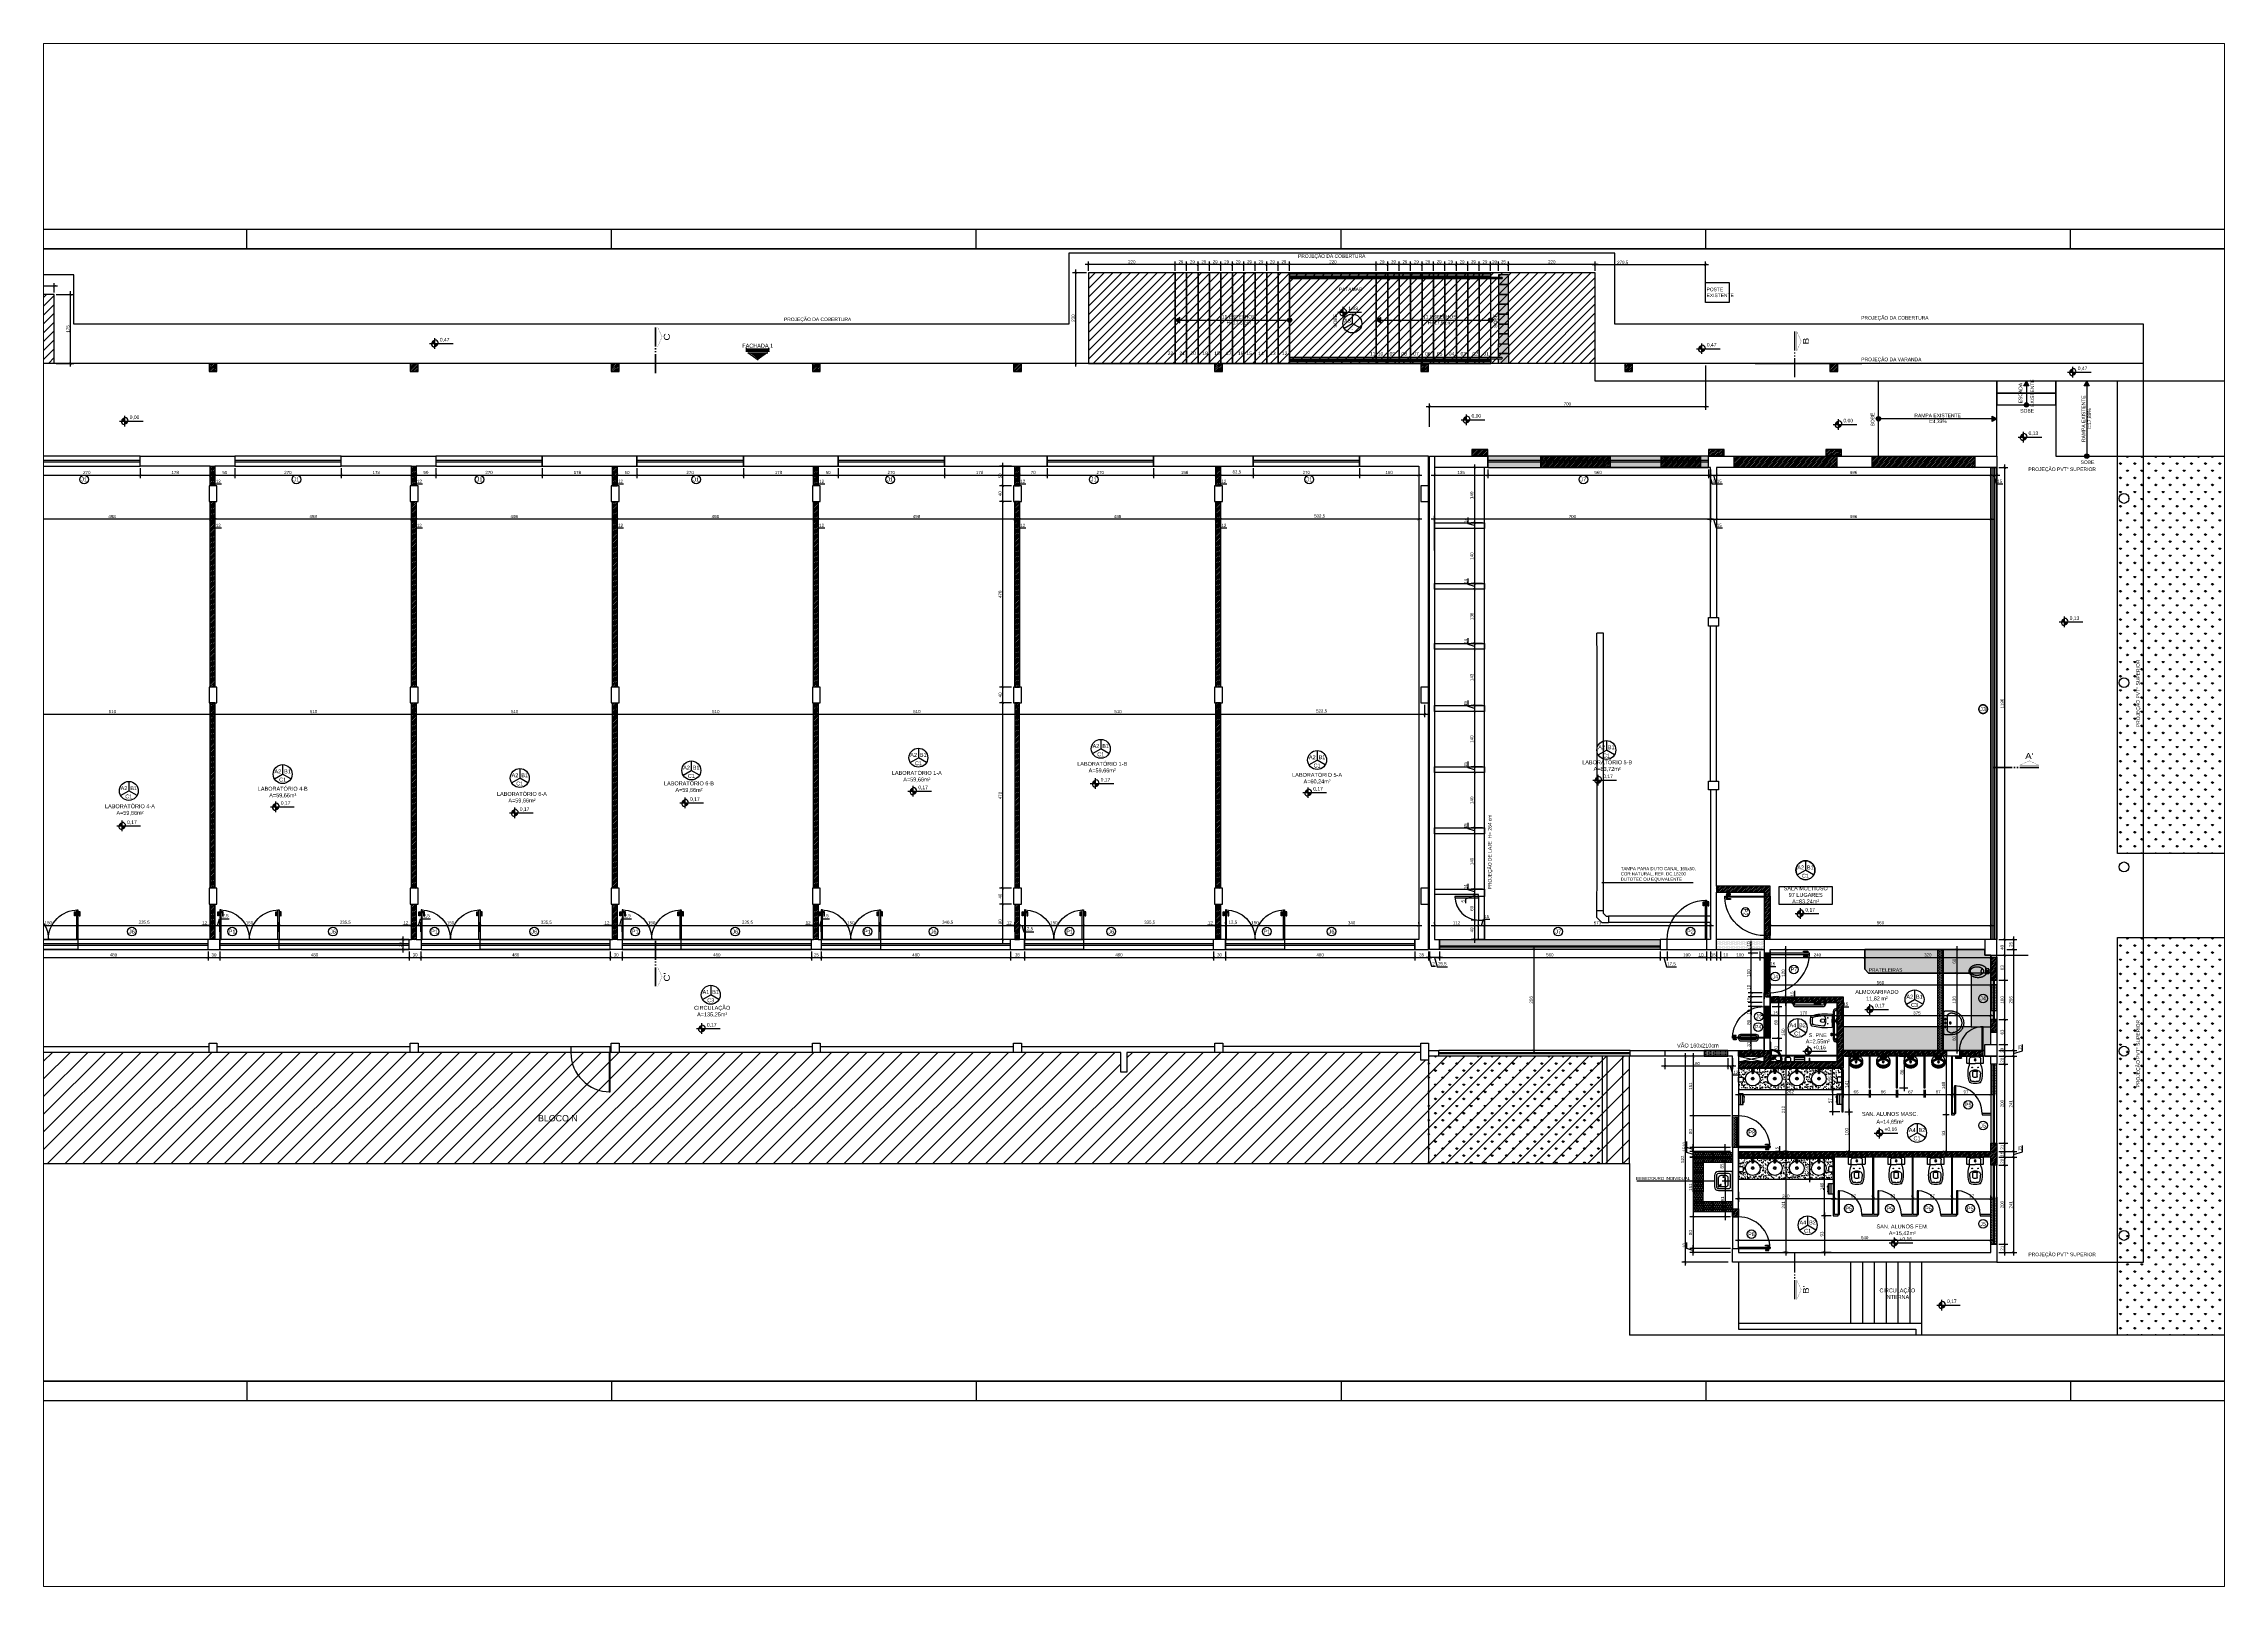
# Paper-space layout 'Layout1' of a CAD drawing. Header units: millimetres. Extents: x 15 to 242, y 17 to 178.
# The model-space entities are those that its viewports show. They can reach past a viewport. Long polylines and large blocks are cut down to what shows.
import ezdxf
from ezdxf.enums import TextEntityAlignment as Align

# ---------------------------------------------------------------- set-up
doc = ezdxf.new("R2010")
doc.units = ezdxf.units.MM
for name, pattern in [('ACAD_ISO03W100', [30, 12, -18]), ('DASHDOT2', [0.5, 0.25, -0.125, 0, -0.125]), ('Dashed', [0.75, 0.5, -0.25]), ('MICTÓRIO - PLANTA$0$CONTINU', [0]), ('VS DEF - PLANTA$0$CONTINU', [0])]:
    doc.linetypes.add(name, pattern=pattern)
for name, color, linetype in [('construir', 10, 'Continuous'), ('CONSTRUIR - CARTONADO', 161, 'Continuous'), ('COTA', 8, 'Continuous'), ('demolir', 40, 'ACAD_ISO03W100'), ('Desníveis', 8, 'Continuous'), ('Esquadrias', 4, 'Continuous'), ('Estrutura', 49, 'Continuous'), ('GUARDA-CORPO - CORRIMÃO', 7, 'Continuous'), ('HACHURA', 8, 'Continuous'), ('LAYOUT', 7, 'Continuous'), ('LAYOUT FIXO', 7, 'Continuous'), ('LEGENDA', 7, 'Continuous'), ('PAREDE', 5, 'Continuous'), ('PISO', 3, 'Continuous'), ('PISO02', 8, 'Continuous'), ('PODOTÁTIL INTERNO', 142, 'Continuous'), ('Projeções', 6, 'ACAD_ISO03W100'), ('SOLEIRA', 8, 'Continuous'), ('Texto', 7, 'Continuous'), ('VISTA 01', 8, 'Continuous'), ('VISTA 02', 1, 'Continuous')]:
    doc.layers.add(name, color=color, linetype=linetype)
doc.styles.add('ARIAL', font='Arial.ttf')
doc.dimstyles.new('COTA 50', dxfattribs={"dimscale": 0.5, "dimtxt": 16, "dimasz": 12, "dimexe": 16, "dimexo": 10, "dimgap": 5, "dimtad": 1, "dimrnd": 0.5, "dimtxsty": 'ARIAL', "dimblk": 'ARCHTICK', "dimcen": 2.5, "dimdle": 16, "dimclrd": 8, "dimclre": 8, "dimclrt": 7, "dimadec": 0, "dimazin": 0, "dimtfac": 1, "dimtmove": 1, "dimatfit": 3, "dimfxl": 1, "dimarcsym": 0})
pattern_1 = [(45, (522.1333, -2175.3423), (-2.245064, 2.245064), [])]
pattern_2 = [(45, (520.1333, -2175.3423), (-2.245064, 2.245064), [])]
pattern_3 = [(45, (522.1333, -8208.3852), (-2.245064, 2.245064), [])]
pattern_4 = [(0, (-3820.442, -9443.8905), (1.5875, 3.175), [0, -3.175])]
pattern_5 = [(45, (-3820.442, -9443.8905), (-2.245064, 2.245064), [])]
pattern_6 = [(0, (6438.1333, -4838.4396), (1.5875, 3.175), [0, -3.175])]
pattern_7 = [(90, (-3820.442, -9443.89), (-17.9605, 17.9605), [4.7625, -31.1585]), (45, (-3820.442, -9443.89), (-17.960512, 17.960512), [4.7625, -20.6375]), (135, (-3820.442, -9443.89), (-17.960512, -17.960512), [4.7625, -20.6375])]

# ---------------------------------------------------------------- blocks, each defined once
blk = doc.blocks.new('P150')
for p, q in [((0, 150), (0, 147)), ((75, 150), (0, 150)), ((0, 147), (75, 147)), ((75, 147), (75, 150)), ((0, 3), (75, 3)), ((0, 0), (0, 3)), ((75, 0), (0, 0)), ((75, 3), (75, 0))]:
    blk.add_line(p, q)
at = {"color": 8}
for p, q in [((60, 155.5), (70.4, 155.5)), ((60, 153.4), (60, 155.5)), ((68.4, 153.4), (60, 153.4)), ((60, 143.6), (60, 141.5)), ((68.4, 143.6), (60, 143.6)), ((60, 141.5), (70.4, 141.5)), ((68.4, 153.4), (70.4, 155.5)), ((68.4, 150), (68.4, 153.4)), ((70.4, 150), (68.4, 150)), ((68.4, 147), (68.4, 143.6)), ((68.4, 143.6), (70.4, 141.5)), ((70.4, 155.5), (70.4, 150)), ((70.4, 141.5), (70.4, 147)), ((60, 8.5), (70.4, 8.5)), ((60, 6.4), (60, 8.5)), ((68.4, 6.4), (60, 6.4)), ((68.4, 6.4), (70.4, 8.5)), ((68.4, 3), (68.4, 6.4)), ((70.4, 0), (68.4, 0)), ((68.4, 0), (68.4, -3.4)), ((70.4, 8.5), (70.4, 3)), ((70.4, -5.5), (70.4, 0)), ((60, -3.4), (60, -5.5)), ((68.4, -3.4), (60, -3.4)), ((60, -5.5), (70.4, -5.5)), ((68.4, -3.4), (70.4, -5.5))]:
    blk.add_line(p, q, dxfattribs=at)
for centre, start, end in [((0, 150), 270, 0), ((0, 0), 0, 90)]:
    blk.add_arc(centre, 75, start, end, dxfattribs=at)
blk = doc.blocks.new('P100')
for p, q in [((100, 0), (0, 0)), ((0, 0), (0, -3)), ((100, -3), (100, 0)), ((0, -3), (100, -3)), ((95.4, 0), (93.4, 0))]:
    blk.add_line(p, q)
at = {"color": 8}
for p, q in [((85, 3.4), (85, 5.5)), ((85, 5.5), (95.4, 5.5)), ((93.4, 3.4), (85, 3.4)), ((93.4, 3.4), (95.4, 5.5)), ((93.4, 0), (93.4, 3.4)), ((95.4, 5.5), (95.4, 0)), ((93.4, -6.4), (85, -6.4)), ((85, -6.4), (85, -8.5)), ((85, -8.5), (95.4, -8.5)), ((93.4, -3), (93.4, -6.4)), ((93.4, -6.4), (95.4, -8.5)), ((95.4, -8.5), (95.4, -3))]:
    blk.add_line(p, q, dxfattribs=at)
blk.add_arc((-0.7, 0.7), 100.7, 270.3729, 357.8825, dxfattribs=at)
blk = doc.blocks.new('_ArchTick')
at = {"layer": 'Texto', "color": 0, "const_width": 0.15}
blk.add_lwpolyline([(-0.5, -0.5), (0.5, 0.5)], dxfattribs=at)
blk = doc.blocks.new('*D29')
at = {"layer": 'COTA', "color": 8, "lineweight": -2, "transparency": 16777216}
for p, q in [((5862.1, 2666.6), (5862.1, 2533.1)), ((5877.1, 2666.6), (5877.1, 2533.1)), ((5854.1, 2541.1), (5885.1, 2541.1)), ((5869.6, 2541.1), (5876.4, 2518.7)), ((5876.4, 2518.7), (5892.1, 2518.7))]:
    blk.add_line(p, q, dxfattribs=at)
at = {"layer": 'Defpoints', "color": 0, "lineweight": -3, "transparency": 16777216}
for p in [(5862.1, 2671.6), (5877.1, 2671.6), (5877.1, 2541.1)]:
    blk.add_point(p, dxfattribs=at)
at = {"layer": 'COTA', "color": 8, "lineweight": -2, "transparency": 16777216, "xscale": 6, "yscale": 6, "zscale": 6, "rotation": 180}
blk.add_blockref('_ArchTick', (5862.1, 2541.1), dxfattribs=at)
at = {"layer": 'COTA', "color": 8, "lineweight": -2, "transparency": 16777216, "xscale": 6, "yscale": 6, "zscale": 6}
blk.add_blockref('_ArchTick', (5877.1, 2541.1), dxfattribs=at)
at = {"layer": 'COTA', "color": 7, "lineweight": -2, "transparency": 16777216, "insert": (5884.2, 2525.3), "char_height": 8, "attachment_point": 5, "style": 'ARIAL'}
blk.add_mtext('15', dxfattribs=at)
blk = doc.blocks.new('*D30')
at = {"layer": 'COTA', "color": 8, "lineweight": -2, "transparency": 16777216}
for p, q in [((5877.1, 2666.6), (5877.1, 2533.1)), ((6573.1, 2666.6), (6573.1, 2533.1)), ((5869.1, 2541.1), (6581.1, 2541.1))]:
    blk.add_line(p, q, dxfattribs=at)
at = {"layer": 'Defpoints', "color": 0, "lineweight": -3, "transparency": 16777216}
for p in [(5877.1, 2671.6), (6573.1, 2671.6), (6573.1, 2541.1)]:
    blk.add_point(p, dxfattribs=at)
at = {"layer": 'COTA', "color": 8, "lineweight": -2, "transparency": 16777216, "xscale": 6, "yscale": 6, "zscale": 6, "rotation": 180}
blk.add_blockref('_ArchTick', (5877.1, 2541.1), dxfattribs=at)
at = {"layer": 'COTA', "color": 8, "lineweight": -2, "transparency": 16777216, "xscale": 6, "yscale": 6, "zscale": 6}
blk.add_blockref('_ArchTick', (6573.1, 2541.1), dxfattribs=at)
at = {"layer": 'COTA', "color": 7, "lineweight": -2, "transparency": 16777216, "insert": (6225.1, 2547.7), "char_height": 8, "attachment_point": 5, "style": 'ARIAL'}
blk.add_mtext('696', dxfattribs=at)
blk = doc.blocks.new('*D31')
at = {"layer": 'COTA', "color": 8, "lineweight": -2, "transparency": 16777216}
for p, q in [((5408.8, 1450.6), (5405.8, 1450.6)), ((5413.8, 1458.6), (5413.8, 1186.6)), ((5408.8, 1194.6), (5405.8, 1194.6))]:
    blk.add_line(p, q, dxfattribs=at)
at = {"layer": 'Defpoints', "color": 0, "lineweight": -3, "transparency": 16777216}
for p in [(5413.8, 1450.6), (5413.8, 1194.6), (5413.8, 1194.6)]:
    blk.add_point(p, dxfattribs=at)
at = {"layer": 'COTA', "color": 8, "lineweight": -2, "transparency": 16777216, "xscale": 6, "yscale": 6, "zscale": 6}
for p, rotation in [((5413.8, 1450.6), 90), ((5413.8, 1194.6), 270)]:
    blk.add_blockref('_ArchTick', p, dxfattribs=dict(at, rotation=rotation))
at = {"layer": 'COTA', "color": 7, "lineweight": -2, "transparency": 16777216, "insert": (5407.2, 1322.6), "char_height": 8, "attachment_point": 5, "rotation": 90, "style": 'ARIAL'}
blk.add_mtext('256', dxfattribs=at)
blk = doc.blocks.new('*D32')
at = {"layer": 'COTA', "color": 8, "lineweight": -2, "transparency": 16777216}
for p, q in [((5162.1, 2461.6), (5162.1, 2549.1)), ((5862.1, 2554.4), (5862.1, 2533.1)), ((5870.1, 2541.1), (5154.1, 2541.1))]:
    blk.add_line(p, q, dxfattribs=at)
at = {"layer": 'Defpoints', "color": 0, "lineweight": -3, "transparency": 16777216}
for p in [(5862.1, 2559.4), (5162.1, 2541.1), (5162.1, 2456.6)]:
    blk.add_point(p, dxfattribs=at)
at = {"layer": 'COTA', "color": 8, "lineweight": -2, "transparency": 16777216, "xscale": 6, "yscale": 6, "zscale": 6, "rotation": 180}
blk.add_blockref('_ArchTick', (5162.1, 2541.1), dxfattribs=at)
at = {"layer": 'COTA', "color": 8, "lineweight": -2, "transparency": 16777216, "xscale": 6, "yscale": 6, "zscale": 6}
blk.add_blockref('_ArchTick', (5862.1, 2541.1), dxfattribs=at)
at = {"layer": 'COTA', "color": 7, "lineweight": -2, "transparency": 16777216, "insert": (5512.1, 2547.7), "char_height": 8, "attachment_point": 5, "style": 'ARIAL'}
blk.add_mtext('700', dxfattribs=at)
blk = doc.blocks.new('*D33')
at = {"layer": 'COTA', "color": 8, "lineweight": -2, "transparency": 16777216}
for p, q in [((5122.1, 2670.6), (5122.1, 2533.1)), ((4619.6, 2580.6), (4619.6, 2533.1)), ((5130.1, 2541.1), (4611.6, 2541.1))]:
    blk.add_line(p, q, dxfattribs=at)
at = {"layer": 'Defpoints', "color": 0, "lineweight": -3, "transparency": 16777216}
for p in [(5122.1, 2675.6), (4619.6, 2585.6), (4619.6, 2541.1)]:
    blk.add_point(p, dxfattribs=at)
at = {"layer": 'COTA', "color": 8, "lineweight": -2, "transparency": 16777216, "xscale": 6, "yscale": 6, "zscale": 6, "rotation": 180}
blk.add_blockref('_ArchTick', (4619.6, 2541.1), dxfattribs=at)
at = {"layer": 'COTA', "color": 8, "lineweight": -2, "transparency": 16777216, "xscale": 6, "yscale": 6, "zscale": 6}
blk.add_blockref('_ArchTick', (5122.1, 2541.1), dxfattribs=at)
at = {"layer": 'COTA', "color": 7, "lineweight": -2, "transparency": 16777216, "insert": (4870.9, 2548.4), "char_height": 8, "attachment_point": 5, "style": 'ARIAL'}
blk.add_mtext('502,5', dxfattribs=at)
blk = doc.blocks.new('*D34')
at = {"layer": 'COTA', "color": 8, "lineweight": -2, "transparency": 16777216}
for p, q in [((4607.6, 2580.6), (4607.6, 2533.1)), ((4619.6, 2580.6), (4619.6, 2533.1)), ((4627.6, 2541.1), (4599.6, 2541.1)), ((4613.6, 2541.1), (4620.3, 2518.8)), ((4620.3, 2518.8), (4635.9, 2518.8))]:
    blk.add_line(p, q, dxfattribs=at)
at = {"layer": 'Defpoints', "color": 0, "lineweight": -3, "transparency": 16777216}
for p in [(4607.6, 2585.6), (4619.6, 2585.6), (4607.6, 2541.1)]:
    blk.add_point(p, dxfattribs=at)
at = {"layer": 'COTA', "color": 8, "lineweight": -2, "transparency": 16777216, "xscale": 6, "yscale": 6, "zscale": 6, "rotation": 180}
blk.add_blockref('_ArchTick', (4607.6, 2541.1), dxfattribs=at)
at = {"layer": 'COTA', "color": 8, "lineweight": -2, "transparency": 16777216, "xscale": 6, "yscale": 6, "zscale": 6}
blk.add_blockref('_ArchTick', (4619.6, 2541.1), dxfattribs=at)
at = {"layer": 'COTA', "color": 7, "lineweight": -2, "transparency": 16777216, "insert": (4628.1, 2525.3), "char_height": 8, "attachment_point": 5, "style": 'ARIAL'}
blk.add_mtext('12', dxfattribs=at)
blk = doc.blocks.new('*D35')
at = {"layer": 'COTA', "color": 8, "lineweight": -2, "transparency": 16777216}
for p, q in [((4109.6, 2580.6), (4109.6, 2533.1)), ((4607.6, 2580.6), (4607.6, 2533.1)), ((4615.6, 2541.1), (4101.6, 2541.1))]:
    blk.add_line(p, q, dxfattribs=at)
at = {"layer": 'Defpoints', "color": 0, "lineweight": -3, "transparency": 16777216}
for p in [(4109.6, 2585.6), (4607.6, 2585.6), (4109.6, 2541.1)]:
    blk.add_point(p, dxfattribs=at)
at = {"layer": 'COTA', "color": 8, "lineweight": -2, "transparency": 16777216, "xscale": 6, "yscale": 6, "zscale": 6, "rotation": 180}
blk.add_blockref('_ArchTick', (4109.6, 2541.1), dxfattribs=at)
at = {"layer": 'COTA', "color": 8, "lineweight": -2, "transparency": 16777216, "xscale": 6, "yscale": 6, "zscale": 6}
blk.add_blockref('_ArchTick', (4607.6, 2541.1), dxfattribs=at)
at = {"layer": 'COTA', "color": 7, "lineweight": -2, "transparency": 16777216, "insert": (4358.6, 2547.7), "char_height": 8, "attachment_point": 5, "style": 'ARIAL'}
blk.add_mtext('498', dxfattribs=at)
blk = doc.blocks.new('*D36')
at = {"layer": 'COTA', "color": 8, "lineweight": -2, "transparency": 16777216}
for p, q in [((4097.6, 2580.6), (4097.6, 2533.1)), ((4109.6, 2580.6), (4109.6, 2533.1)), ((4117.6, 2541.1), (4089.6, 2541.1)), ((4103.6, 2541.1), (4110.3, 2518.8)), ((4110.3, 2518.8), (4125.9, 2518.8))]:
    blk.add_line(p, q, dxfattribs=at)
at = {"layer": 'Defpoints', "color": 0, "lineweight": -3, "transparency": 16777216}
for p in [(4097.6, 2585.6), (4109.6, 2585.6), (4097.6, 2541.1)]:
    blk.add_point(p, dxfattribs=at)
at = {"layer": 'COTA', "color": 8, "lineweight": -2, "transparency": 16777216, "xscale": 6, "yscale": 6, "zscale": 6, "rotation": 180}
blk.add_blockref('_ArchTick', (4097.6, 2541.1), dxfattribs=at)
at = {"layer": 'COTA', "color": 8, "lineweight": -2, "transparency": 16777216, "xscale": 6, "yscale": 6, "zscale": 6}
blk.add_blockref('_ArchTick', (4109.6, 2541.1), dxfattribs=at)
at = {"layer": 'COTA', "color": 7, "lineweight": -2, "transparency": 16777216, "insert": (4118.1, 2525.3), "char_height": 8, "attachment_point": 5, "style": 'ARIAL'}
blk.add_mtext('12', dxfattribs=at)
blk = doc.blocks.new('*D37')
at = {"layer": 'COTA', "color": 8, "lineweight": -2, "transparency": 16777216}
for p, q in [((3599.6, 2580.6), (3599.6, 2533.1)), ((4097.6, 2580.6), (4097.6, 2533.1)), ((4105.6, 2541.1), (3591.6, 2541.1))]:
    blk.add_line(p, q, dxfattribs=at)
at = {"layer": 'Defpoints', "color": 0, "lineweight": -3, "transparency": 16777216}
for p in [(3599.6, 2585.6), (4097.6, 2585.6), (3599.6, 2541.1)]:
    blk.add_point(p, dxfattribs=at)
at = {"layer": 'COTA', "color": 8, "lineweight": -2, "transparency": 16777216, "xscale": 6, "yscale": 6, "zscale": 6, "rotation": 180}
blk.add_blockref('_ArchTick', (3599.6, 2541.1), dxfattribs=at)
at = {"layer": 'COTA', "color": 8, "lineweight": -2, "transparency": 16777216, "xscale": 6, "yscale": 6, "zscale": 6}
blk.add_blockref('_ArchTick', (4097.6, 2541.1), dxfattribs=at)
at = {"layer": 'COTA', "color": 7, "lineweight": -2, "transparency": 16777216, "insert": (3848.6, 2547.7), "char_height": 8, "attachment_point": 5, "style": 'ARIAL'}
blk.add_mtext('498', dxfattribs=at)
blk = doc.blocks.new('*D38')
at = {"layer": 'COTA', "color": 8, "lineweight": -2, "transparency": 16777216}
for p, q in [((3587.6, 2580.6), (3587.6, 2533.1)), ((3599.6, 2580.6), (3599.6, 2533.1)), ((3607.6, 2541.1), (3579.6, 2541.1)), ((3593.6, 2541.1), (3600.3, 2518.8)), ((3600.3, 2518.8), (3615.9, 2518.8))]:
    blk.add_line(p, q, dxfattribs=at)
at = {"layer": 'Defpoints', "color": 0, "lineweight": -3, "transparency": 16777216}
for p in [(3587.6, 2585.6), (3599.6, 2585.6), (3587.6, 2541.1)]:
    blk.add_point(p, dxfattribs=at)
at = {"layer": 'COTA', "color": 8, "lineweight": -2, "transparency": 16777216, "xscale": 6, "yscale": 6, "zscale": 6, "rotation": 180}
blk.add_blockref('_ArchTick', (3587.6, 2541.1), dxfattribs=at)
at = {"layer": 'COTA', "color": 8, "lineweight": -2, "transparency": 16777216, "xscale": 6, "yscale": 6, "zscale": 6}
blk.add_blockref('_ArchTick', (3599.6, 2541.1), dxfattribs=at)
at = {"layer": 'COTA', "color": 7, "lineweight": -2, "transparency": 16777216, "insert": (3608.1, 2525.3), "char_height": 8, "attachment_point": 5, "style": 'ARIAL'}
blk.add_mtext('12', dxfattribs=at)
blk = doc.blocks.new('*D39')
at = {"layer": 'COTA', "color": 8, "lineweight": -2, "transparency": 16777216}
for p, q in [((3089.6, 2580.6), (3089.6, 2533.1)), ((3587.6, 2580.6), (3587.6, 2533.1)), ((3595.6, 2541.1), (3081.6, 2541.1))]:
    blk.add_line(p, q, dxfattribs=at)
at = {"layer": 'Defpoints', "color": 0, "lineweight": -3, "transparency": 16777216}
for p in [(3089.6, 2585.6), (3587.6, 2585.6), (3089.6, 2541.1)]:
    blk.add_point(p, dxfattribs=at)
at = {"layer": 'COTA', "color": 8, "lineweight": -2, "transparency": 16777216, "xscale": 6, "yscale": 6, "zscale": 6, "rotation": 180}
blk.add_blockref('_ArchTick', (3089.6, 2541.1), dxfattribs=at)
at = {"layer": 'COTA', "color": 8, "lineweight": -2, "transparency": 16777216, "xscale": 6, "yscale": 6, "zscale": 6}
blk.add_blockref('_ArchTick', (3587.6, 2541.1), dxfattribs=at)
at = {"layer": 'COTA', "color": 7, "lineweight": -2, "transparency": 16777216, "insert": (3338.6, 2547.7), "char_height": 8, "attachment_point": 5, "style": 'ARIAL'}
blk.add_mtext('498', dxfattribs=at)
blk = doc.blocks.new('*D40')
at = {"layer": 'COTA', "color": 8, "lineweight": -2, "transparency": 16777216}
for p, q in [((3077.6, 2580.6), (3077.6, 2533.1)), ((3089.6, 2580.6), (3089.6, 2533.1)), ((3097.6, 2541.1), (3069.6, 2541.1)), ((3083.6, 2541.1), (3090.3, 2518.8)), ((3090.3, 2518.8), (3105.9, 2518.8))]:
    blk.add_line(p, q, dxfattribs=at)
at = {"layer": 'Defpoints', "color": 0, "lineweight": -3, "transparency": 16777216}
for p in [(3077.6, 2585.6), (3089.6, 2585.6), (3077.6, 2541.1)]:
    blk.add_point(p, dxfattribs=at)
at = {"layer": 'COTA', "color": 8, "lineweight": -2, "transparency": 16777216, "xscale": 6, "yscale": 6, "zscale": 6, "rotation": 180}
blk.add_blockref('_ArchTick', (3077.6, 2541.1), dxfattribs=at)
at = {"layer": 'COTA', "color": 8, "lineweight": -2, "transparency": 16777216, "xscale": 6, "yscale": 6, "zscale": 6}
blk.add_blockref('_ArchTick', (3089.6, 2541.1), dxfattribs=at)
at = {"layer": 'COTA', "color": 7, "lineweight": -2, "transparency": 16777216, "insert": (3098.1, 2525.3), "char_height": 8, "attachment_point": 5, "style": 'ARIAL'}
blk.add_mtext('12', dxfattribs=at)
blk = doc.blocks.new('*D41')
at = {"layer": 'COTA', "color": 8, "lineweight": -2, "transparency": 16777216}
for p, q in [((2579.6, 2580.6), (2579.6, 2533.1)), ((3077.6, 2580.6), (3077.6, 2533.1)), ((3085.6, 2541.1), (2571.6, 2541.1))]:
    blk.add_line(p, q, dxfattribs=at)
at = {"layer": 'Defpoints', "color": 0, "lineweight": -3, "transparency": 16777216}
for p in [(2579.6, 2585.6), (3077.6, 2585.6), (2579.6, 2541.1)]:
    blk.add_point(p, dxfattribs=at)
at = {"layer": 'COTA', "color": 8, "lineweight": -2, "transparency": 16777216, "xscale": 6, "yscale": 6, "zscale": 6, "rotation": 180}
blk.add_blockref('_ArchTick', (2579.6, 2541.1), dxfattribs=at)
at = {"layer": 'COTA', "color": 8, "lineweight": -2, "transparency": 16777216, "xscale": 6, "yscale": 6, "zscale": 6}
blk.add_blockref('_ArchTick', (3077.6, 2541.1), dxfattribs=at)
at = {"layer": 'COTA', "color": 7, "lineweight": -2, "transparency": 16777216, "insert": (2828.6, 2547.7), "char_height": 8, "attachment_point": 5, "style": 'ARIAL'}
blk.add_mtext('498', dxfattribs=at)
blk = doc.blocks.new('*D42')
at = {"layer": 'COTA', "color": 8, "lineweight": -2, "transparency": 16777216}
for p, q in [((2567.6, 2580.6), (2567.6, 2533.1)), ((2579.6, 2580.6), (2579.6, 2533.1)), ((2587.6, 2541.1), (2559.6, 2541.1)), ((2573.6, 2541.1), (2580.3, 2518.8)), ((2580.3, 2518.8), (2595.9, 2518.8))]:
    blk.add_line(p, q, dxfattribs=at)
at = {"layer": 'Defpoints', "color": 0, "lineweight": -3, "transparency": 16777216}
for p in [(2567.6, 2585.6), (2579.6, 2585.6), (2567.6, 2541.1)]:
    blk.add_point(p, dxfattribs=at)
at = {"layer": 'COTA', "color": 8, "lineweight": -2, "transparency": 16777216, "xscale": 6, "yscale": 6, "zscale": 6, "rotation": 180}
blk.add_blockref('_ArchTick', (2567.6, 2541.1), dxfattribs=at)
at = {"layer": 'COTA', "color": 8, "lineweight": -2, "transparency": 16777216, "xscale": 6, "yscale": 6, "zscale": 6}
blk.add_blockref('_ArchTick', (2579.6, 2541.1), dxfattribs=at)
at = {"layer": 'COTA', "color": 7, "lineweight": -2, "transparency": 16777216, "insert": (2588.1, 2525.3), "char_height": 8, "attachment_point": 5, "style": 'ARIAL'}
blk.add_mtext('12', dxfattribs=at)
blk = doc.blocks.new('*D43')
at = {"layer": 'COTA', "color": 8, "lineweight": -2, "transparency": 16777216}
for p, q in [((2069.6, 2580.6), (2069.6, 2533.1)), ((2567.6, 2580.6), (2567.6, 2533.1)), ((2575.6, 2541.1), (2061.6, 2541.1))]:
    blk.add_line(p, q, dxfattribs=at)
at = {"layer": 'Defpoints', "color": 0, "lineweight": -3, "transparency": 16777216}
for p in [(2069.6, 2585.6), (2567.6, 2585.6), (2069.6, 2541.1)]:
    blk.add_point(p, dxfattribs=at)
at = {"layer": 'COTA', "color": 8, "lineweight": -2, "transparency": 16777216, "xscale": 6, "yscale": 6, "zscale": 6, "rotation": 180}
blk.add_blockref('_ArchTick', (2069.6, 2541.1), dxfattribs=at)
at = {"layer": 'COTA', "color": 8, "lineweight": -2, "transparency": 16777216, "xscale": 6, "yscale": 6, "zscale": 6}
blk.add_blockref('_ArchTick', (2567.6, 2541.1), dxfattribs=at)
at = {"layer": 'COTA', "color": 7, "lineweight": -2, "transparency": 16777216, "insert": (2318.6, 2547.7), "char_height": 8, "attachment_point": 5, "style": 'ARIAL'}
blk.add_mtext('498', dxfattribs=at)
blk = doc.blocks.new('*D44')
at = {"layer": 'COTA', "color": 8, "lineweight": -2, "transparency": 16777216}
for p, q in [((2057.6, 2580.6), (2057.6, 2533.1)), ((2069.6, 2580.6), (2069.6, 2533.1)), ((2077.6, 2541.1), (2049.6, 2541.1)), ((2063.6, 2541.1), (2070.3, 2518.8)), ((2070.3, 2518.8), (2085.9, 2518.8))]:
    blk.add_line(p, q, dxfattribs=at)
at = {"layer": 'Defpoints', "color": 0, "lineweight": -3, "transparency": 16777216}
for p in [(2057.6, 2585.6), (2069.6, 2585.6), (2057.6, 2541.1)]:
    blk.add_point(p, dxfattribs=at)
at = {"layer": 'COTA', "color": 8, "lineweight": -2, "transparency": 16777216, "xscale": 6, "yscale": 6, "zscale": 6, "rotation": 180}
blk.add_blockref('_ArchTick', (2057.6, 2541.1), dxfattribs=at)
at = {"layer": 'COTA', "color": 8, "lineweight": -2, "transparency": 16777216, "xscale": 6, "yscale": 6, "zscale": 6}
blk.add_blockref('_ArchTick', (2069.6, 2541.1), dxfattribs=at)
at = {"layer": 'COTA', "color": 7, "lineweight": -2, "transparency": 16777216, "insert": (2078.1, 2525.3), "char_height": 8, "attachment_point": 5, "style": 'ARIAL'}
blk.add_mtext('12', dxfattribs=at)
blk = doc.blocks.new('*D45')
at = {"layer": 'COTA', "color": 8, "lineweight": -2, "transparency": 16777216}
for p, q in [((1559.6, 2580.6), (1559.6, 2533.1)), ((2057.6, 2580.6), (2057.6, 2533.1)), ((2065.6, 2541.1), (1551.6, 2541.1))]:
    blk.add_line(p, q, dxfattribs=at)
at = {"layer": 'Defpoints', "color": 0, "lineweight": -3, "transparency": 16777216}
for p in [(1559.6, 2585.6), (2057.6, 2585.6), (1559.6, 2541.1)]:
    blk.add_point(p, dxfattribs=at)
at = {"layer": 'COTA', "color": 8, "lineweight": -2, "transparency": 16777216, "xscale": 6, "yscale": 6, "zscale": 6, "rotation": 180}
blk.add_blockref('_ArchTick', (1559.6, 2541.1), dxfattribs=at)
at = {"layer": 'COTA', "color": 8, "lineweight": -2, "transparency": 16777216, "xscale": 6, "yscale": 6, "zscale": 6}
blk.add_blockref('_ArchTick', (2057.6, 2541.1), dxfattribs=at)
at = {"layer": 'COTA', "color": 7, "lineweight": -2, "transparency": 16777216, "insert": (1808.6, 2547.7), "char_height": 8, "attachment_point": 5, "style": 'ARIAL'}
blk.add_mtext('498', dxfattribs=at)
blk = doc.blocks.new('IND.ESQ.')
at = {"layer": 'Texto'}
blk.add_circle((0, 0), 5.5, dxfattribs=at)
at = {"layer": 'Texto', "style": 'ARIAL'}
blk.add_attdef('PP', text='', height=5, dxfattribs=at).set_placement((0, 0), align=Align.MIDDLE_CENTER)
blk = doc.blocks.new('A$C216C62CF')
at = {"color": 0, "const_width": 0.5}
blk.add_lwpolyline([(-116.3, 5.6), (-67.5, 5.6), (-91.9, 16.7)], close=True, dxfattribs=at)
at = {"color": 0, "linetype": 'ByBlock'}
for points in [[(-116.3, -1.9), (-116.3, 1.9), (-67.5, -1.9), (-67.5, 1.9)], [(-63.8, -1.9), (-63.8, 1.9), (-60, -1.9), (-60, 1.9)], [(-56.3, -1.9), (-56.3, 1.9), (-52.5, -1.9), (-52.5, 1.9)], [(-48.8, -1.9), (-48.8, 1.9), (0, -1.9), (0, 1.9)]]:
    blk.add_solid(points, dxfattribs=at)
at = {"color": 0, "style": 'ARIAL', "width": 1.2}
blk.add_attdef('A', text='', height=15, dxfattribs=at).set_placement((-91.9, 16.7), align=Align.BOTTOM_CENTER)
blk = doc.blocks.new('BACIAVEST')
for p, q in [((-0.084, -0.128), (0.083, -0.128)), ((0.083, -0.128), (-0.084, -0.128)), ((0.025, -0.092), (-0.026, -0.092)), ((-0.026, -0.092), (-0.026, -0.128)), ((0.025, -0.128), (0.025, -0.092))]:
    blk.add_line(p, q)
for points in [[(-0.021, -0.055), (-0.021, 0), (0.021, 0), (0.021, -0.055)], [(-0.062, -0.114), (-0.062, -0.055), (0.061, -0.055), (0.061, -0.114)]]:
    blk.add_lwpolyline(points)
for points in [[(-0.062, -0.114, 0.105928), (-0.119, -0.164, 0.08512), (-0.155, -0.235, 0.0745), (-0.168, -0.324, 0.0745)], [(-0.168, -0.324, 0.0745), (-0.155, -0.413, 0.08512), (-0.119, -0.484, 0.106253), (-0.062, -0.534, 0.128261), (-0.001, -0.55, 0.128261), (0.061, -0.534, 0.106253), (0.118, -0.484, 0.08512), (0.153, -0.413, 0.0745), (0.167, -0.324, 0.0745), (0.153, -0.235, 0.08512), (0.118, -0.164, 0.105928), (0.061, -0.114, 0.128261)]]:
    blk.add_lwpolyline(points, format="xyb")
blk.add_lwpolyline([(-0.112, -0.354, 0.067622), (-0.103, -0.42, 0.079943), (-0.079, -0.472, 0.107109), (-0.041, -0.509, 0.139601), (-0.001, -0.52, 0.139601), (0.039, -0.509, 0.107109), (0.078, -0.472, 0.079943), (0.102, -0.42, 0.067622), (0.111, -0.354, 0.067622), (0.102, -0.288, 0.079943), (0.078, -0.236, 0.107109), (0.039, -0.199, 0.139601), (-0.001, -0.188, 0.139601), (-0.041, -0.199, 0.107109), (-0.079, -0.236, 0.079943), (-0.103, -0.288, 0.067622)], format="xyb", close=True)
blk.add_arc((-0.002, -0.171), 0.0733, 216.5851, 325.3227)
blk = doc.blocks.new('PIA15')
for p, q in [((-26.9, 4.1), (-26.9, 23.7)), ((-24.1, 26.5), (29.7, 26.5)), ((-22, 8.6), (-22, 8.6)), ((-22, 4.2), (-22, 8.6)), ((-13.2, 17.1), (18.9, 17.1)), ((27.6, 8.6), (27.6, 4.2)), ((32.5, 23.7), (32.5, 4.1))]:
    blk.add_line(p, q)
blk.add_lwpolyline([(-26.9, 4.1, 0.194066), (-17.8, -16.1, 0.194066), (2.8, -24.5, 0.194406), (23.4, -16.2, 0.194406), (32.5, 4.1)], format="xyb")
for centre, radius in [((-6.9, 21.7), 1.91), ((2.7, 9.5), 2.25), ((2.8, 21.7), 1.87), ((2.7, 9.5), 1.16), ((12.5, 21.7), 1.87)]:
    blk.add_circle(centre, radius)
for centre, radius, start, end in [((-24.1, 23.7), 2.8, 90, 180), ((-13.4, 8.5), 8.67, 89.1871, 179.2714), ((2.8, 5.3), 24.8, 182.3832, 226.1916), ((18.9, 8.5), 8.67, 0.7286, 90.8129), ((2.8, 5.3), 24.8, 313.8084, 357.6168), ((29.7, 23.7), 2.8, 0, 90), ((2.8, 5.3), 24.8, 226.1916, 270), ((2.8, 5.3), 24.8, 270, 313.8084)]:
    blk.add_arc(centre, radius, start, end)
blk = doc.blocks.new('*D51')
at = {"layer": 'COTA', "color": 8, "lineweight": -2, "transparency": 16777216}
for p, q in [((6573.1, 1385.6), (6573.1, 1351.6)), ((6581.1, 1359.6), (6005.1, 1359.6)), ((6013.1, 1364.6), (6013.1, 1351.6))]:
    blk.add_line(p, q, dxfattribs=at)
at = {"layer": 'Defpoints', "color": 0, "lineweight": -3, "transparency": 16777216}
for p in [(6573.1, 1390.6), (6013.1, 1369.6), (6013.1, 1359.6)]:
    blk.add_point(p, dxfattribs=at)
at = {"layer": 'COTA', "color": 8, "lineweight": -2, "transparency": 16777216, "xscale": 6, "yscale": 6, "zscale": 6, "rotation": 180}
blk.add_blockref('_ArchTick', (6013.1, 1359.6), dxfattribs=at)
at = {"layer": 'COTA', "color": 8, "lineweight": -2, "transparency": 16777216, "xscale": 6, "yscale": 6, "zscale": 6}
blk.add_blockref('_ArchTick', (6573.1, 1359.6), dxfattribs=at)
at = {"layer": 'COTA', "color": 7, "lineweight": -2, "transparency": 16777216, "insert": (6293.1, 1366.2), "char_height": 8, "attachment_point": 5, "style": 'ARIAL'}
blk.add_mtext('560', dxfattribs=at)
blk = doc.blocks.new('SABONETEIRA DISP. - PLANTA')
blk.add_lwpolyline([(-6.5, 0), (6.5, 0), (6.5, 9.5, 0.414214), (4.5, 11.5), (-4.5, 11.5, 0.414214), (-6.5, 9.5)], format="xyb", close=True)
blk = doc.blocks.new('TOALHEIRO - PLANTA')
at = {"ltscale": 0.5}
for p, q in [((13.5, -10), (9.6, -10)), ((13.5, -11.1), (9.6, -11.1)), ((13.5, -11.6), (9.6, -11.6))]:
    blk.add_line(p, q, dxfattribs=at)
blk.add_lwpolyline([(9.6, -12), (9.6, -10), (-9.7, -10), (-9.7, -12), (-13.5, -12), (-13.5, 0), (13.5, 0), (13.5, -12)], close=True, dxfattribs=at)
for points in [[(13.5, -4.7), (-13.5, -4.7)], [(-9.7, -10), (-13.5, -10)], [(-9.7, -11.1), (-13.5, -11.1)], [(-9.7, -11.6), (-13.5, -11.6)]]:
    blk.add_lwpolyline(points, dxfattribs=at)
at = {"color": 252}
blk.add_lwpolyline([(-8.1, -10), (-8.2, -10.4), (-8.3, -10.9), (-8.4, -11.4), (-8.4, -11.8), (-8.5, -12.3), (-8.5, -12.6), (-8.4, -13), (-8.4, -13.2), (-8.2, -13.4), (-8.1, -13.6), (-7.9, -13.8), (-7.6, -13.9), (-7.2, -14), (-6.8, -14), (-6.3, -14.1), (-5.8, -14.1), (-5.2, -14.1), (-4.5, -14.1), (-6.3, -14), (-5.5, -14), (-4.7, -13.9), (-3.8, -13.8), (-2.9, -13.7), (-2, -13.6), (1, -13.5), (1.9, -13.4), (2.8, -13.4), (3.6, -13.3), (4.4, -13.3), (5.2, -13.3), (5.9, -13.3), (6.3, -13.4), (6.8, -13.4), (7.3, -13.4), (5.7, -13.5), (6.1, -13.5), (6.5, -13.5), (6.9, -13.6), (7.1, -13.5), (7.4, -13.5), (7.6, -13.4), (7.8, -13.3), (7.9, -13.1), (8, -12.8), (8, -12.5), (8, -12.1), (8, -11.7), (8, -11.2), (8, -10.8), (7.9, -10.5), (7.8, -10.2), (7.8, -10)], close=True, dxfattribs=at)
blk = doc.blocks.new('L56_P')
at = {"color": 8}
for points in [[(0, 0.032, 0.414214), (-0.032, 0, 0.414214), (0, -0.032, 0.414214), (0.032, 0, 0.414214)], [(0, 0.023, 0.414214), (-0.022, 0, 0.414214), (0, -0.022, 0.414214), (0.023, 0, 0.414214)]]:
    blk.add_lwpolyline(points, format="xyb", close=True, dxfattribs=at)
blk.add_lwpolyline([(0.21, 0.024), (0.21, 0.024), (0.138, 0.016, 0.334457), (0.127, 0.005), (0.127, -0.004, 0.241665), (0.135, -0.015), (0.21, -0.023)], format="xyb")
blk.add_lwpolyline([(0.206, -0.021), (0.143, -0.014, -0.376353), (0.132, -0.003), (0.132, 0.004, -0.358572), (0.143, 0.015), (0.206, 0.021)], format="xyb", dxfattribs=at)
for centre, radius in [((0.22, 0), 0.0222), ((0.22, 0), 0.0148), ((0.208, 0), 0.00153), ((0.231, 0), 0.00153)]:
    blk.add_circle(centre, radius, dxfattribs=at)
blk.add_arc((0, 0), 0.186, 6.527, 353.6792)
for centre, radius, start, end in [((0.226, 0), 0.026, 277.3903, 82.6333), ((0.23, 0), 0.0259, 268.9576, 85.8685), ((0.229, 0), 0.0239, 306.8125, 53.1638)]:
    blk.add_arc(centre, radius, start, end, dxfattribs=at)
blk.add_ellipse((0.221, 0), major_axis=(0, -0.0259), ratio=0.963315)
blk = doc.blocks.new('Porta 80')
for p, q in [((-6.4, 75.2), (-8, 76.7)), ((-3, 0), (-3, 80)), ((-3, 80), (0, 80)), ((0, 0), (0, 80)), ((3.4, 75.2), (5, 76.7)), ((-3, 0), (0, 0))]:
    blk.add_line(p, q)
for points in [[(-3, 75.2), (-6.4, 75.2), (-6.4, 68.8), (-8, 68.8), (-8, 76.7), (-3, 76.7)], [(0, 75.2), (3.4, 75.2), (3.4, 68.8), (5, 68.8), (5, 76.7), (0, 76.7)]]:
    blk.add_lwpolyline(points)
at = {"color": 8}
blk.add_arc((0, 0), 80, 90, 180, dxfattribs=at)
blk = doc.blocks.new('*D52')
at = {"layer": 'COTA', "color": 8, "lineweight": -2, "transparency": 16777216}
for p, q in [((5933.1, 697.6), (5933.1, 721.4)), ((6573.1, 687.6), (6573.1, 721.4)), ((5925.1, 713.4), (6581.1, 713.4))]:
    blk.add_line(p, q, dxfattribs=at)
at = {"layer": 'Defpoints', "color": 0, "lineweight": -3, "transparency": 16777216}
for p in [(5933.1, 692.6), (6573.1, 713.4), (6573.1, 682.6)]:
    blk.add_point(p, dxfattribs=at)
at = {"layer": 'COTA', "color": 8, "lineweight": -2, "transparency": 16777216, "xscale": 6, "yscale": 6, "zscale": 6, "rotation": 180}
blk.add_blockref('_ArchTick', (5933.1, 713.4), dxfattribs=at)
at = {"layer": 'COTA', "color": 8, "lineweight": -2, "transparency": 16777216, "xscale": 6, "yscale": 6, "zscale": 6}
blk.add_blockref('_ArchTick', (6573.1, 713.4), dxfattribs=at)
at = {"layer": 'COTA', "color": 7, "lineweight": -2, "transparency": 16777216, "insert": (6253.1, 720), "char_height": 8, "attachment_point": 5, "style": 'ARIAL'}
blk.add_mtext('640', dxfattribs=at)
blk = doc.blocks.new('VS DEF - PLANTA')
at = {"linetype": 'Continuous', "lineweight": 0, "ltscale": 2.5}
for p, q in [((-62.2, 54.5), (-66, 54.5)), ((-62.2, 37.5), (-66, 37.5)), ((-43.2, 46), (-43.2, 46)), ((-43.2, 46), (-43.2, 46)), ((-32.5, 49.8), (-39.4, 49.8)), ((-32.5, 42.3), (-39.4, 42.3)), ((-32, 49.3), (-32, 46)), ((-32, 42.8), (-32, 46))]:
    blk.add_line(p, q, dxfattribs=at)
for points in [[(-12.8, 62.1, 0.398516), (-13.7, 63.1, 0), (-24.4, 63.6, 0.081331), (-62.9, 59.4, 0.247187), (-66, 56.6, 0.155194), (-66.4, 36.9, 0.011417), (-66, 35.4, 0.247187), (-62.9, 32.6, 0.081331), (-24.4, 28.4, 0), (-13.7, 28.9, 0.398516), (-12.8, 29.9), (-12.8, 41.5, 0.336872), (-12.8, 50.5), (-12.8, 62.1)], [(0, 78), (0, 80), (0, 80.1), (0, 81.9), (0, 82), (0, 84), (-0.3, 84, 0.198922), (-0.4, 84), (-1.2, 83.1), (-1.2, 82.9), (-1.3, 82.9), (-1.3, 82.8), (-1.4, 82.8), (-1.4, 83, 0.268125), (-1.7, 82.5), (-1.7, 82, -0.333769), (-1.7, 82.1), (-1.7, 82.5), (-9.7, 82.5), (-9.7, 82.4), (-9.8, 82.4), (-9.8, 82.8), (-10.3, 82.8, 0.414214), (-10.4, 82.7), (-10.4, 82.2), (-11.9, 82.2), (-11.9, 81.6), (-13.1, 81.6), (-13.1, 84.5), (-14.7, 84.5), (-14.7, 77.5), (-13.1, 77.5), (-13.1, 80.4), (-11.9, 80.4), (-11.9, 79.8), (-10.4, 79.8), (-10.4, 79.3, 0.414214), (-10.3, 79.2), (-9.8, 79.2), (-9.8, 79.6), (-9.7, 79.6), (-9.7, 79.5), (-1.7, 79.5), (-1.7, 79.9, -0.333769), (-1.7, 80), (-1.7, 79.5, 0.268124), (-1.4, 79), (-1.4, 79.2), (-1.3, 79.2), (-1.3, 79.1), (-1.2, 79.1), (-1.2, 78.9), (-0.4, 78, 0.198914), (-0.3, 78), (0, 78)], [(-3.9, 80.4), (-3.9, 80.4), (-3.9, 80.4), (-3.9, 80.4), (-3.8, 80.4), (-3.8, 80.5), (-3.8, 80.5), (-3.8, 80.5), (-3.8, 80.5), (-3.8, 80.5), (-3.8, 80.5), (-3.8, 80.6), (-3.8, 80.6), (-3.8, 80.6), (-3.7, 80.6), (-3.7, 80.6), (-3.7, 80.7), (-3.7, 80.7), (-3.7, 80.7), (-3.7, 80.7), (-3.7, 80.7), (-3.7, 80.8), (-3.7, 80.8), (-3.7, 80.8), (-3.7, 80.8), (-3.7, 80.8), (-3.7, 80.9), (-3.7, 80.9), (-3.7, 80.9), (-3.7, 80.9), (-3.7, 80.9), (-3.7, 81), (-3.7, 81), (-3.7, 81), (-3.7, 81), (-3.7, 81.1), (-3.7, 81.1), (-3.7, 81.1), (-3.7, 81.1), (-3.7, 81.1), (-3.7, 81.2), (-3.7, 81.2), (-3.7, 81.2), (-3.7, 81.2), (-3.7, 81.2), (-3.7, 81.3), (-3.7, 81.3), (-3.7, 81.3), (-3.7, 81.3), (-3.7, 81.3), (-3.7, 81.4), (-3.7, 81.4), (-3.8, 81.4), (-3.8, 81.4), (-3.8, 81.4), (-3.8, 81.5), (-3.8, 81.5), (-3.8, 81.5), (-3.8, 81.5), (-3.8, 81.5), (-3.8, 81.5), (-3.8, 81.6), (-3.9, 81.6), (-3.9, 81.6), (-3.9, 81.6), (-3.9, 81.6), (-3.9, 81.6), (-3.9, 81.7), (-3.9, 81.7), (-3.9, 81.7), (-4, 81.7), (-4, 81.7), (-4, 81.8), (-4.1, 81.8), (-4.1, 81.8), (-4.1, 81.9), (-4.2, 81.9), (-4.2, 81.9), (-4.2, 82), (-4.3, 82), (-4.3, 82), (-4.4, 82), (-4.4, 82.1), (-4.5, 82.1), (-4.5, 82.1), (-4.5, 82.1), (-4.6, 82.1), (-4.6, 82.2), (-4.7, 82.2), (-4.7, 82.2), (-4.8, 82.2), (-4.8, 82.2), (-4.9, 82.2), (-4.9, 82.2), (-5, 82.3), (-5, 82.3), (-5.1, 82.3), (-5.1, 82.3), (-5.2, 82.3), (-5.2, 82.3), (-5.3, 82.3), (-5.4, 82.3), (-5.4, 82.3), (-5.5, 82.3), (-5.5, 82.3), (-5.6, 82.3), (-5.7, 82.3), (-5.7, 82.3), (-5.8, 82.3), (-5.8, 82.3), (-5.9, 82.3), (-5.9, 82.3), (-6, 82.3), (-6.1, 82.3), (-6.1, 82.2), (-6.2, 82.2), (-6.2, 82.2), (-6.3, 82.2), (-6.3, 82.2), (-6.3, 82.2), (-6.4, 82.2), (-6.4, 82.1), (-6.5, 82.1), (-6.5, 82.1), (-6.6, 82.1), (-6.6, 82.1), (-6.7, 82), (-6.7, 82), (-6.7, 82), (-6.8, 82), (-6.8, 81.9), (-6.9, 81.9), (-6.9, 81.9), (-6.9, 81.8), (-7, 81.8), (-7, 81.8), (-7, 81.7), (-7.1, 81.7, 0.018593), (-7.1, 81.6), (-7.2, 81.6), (-7.2, 81.5), (-7.2, 81.5), (-7.3, 81.4), (-7.3, 81.4), (-7.3, 81.4), (-7.3, 81.3), (-7.3, 81.2), (-7.3, 81.2), (-7.3, 81.2), (-7.3, 81.2), (-7.4, 81.1), (-7.4, 81.1), (-7.4, 81.1), (-7.4, 81.1), (-7.4, 81), (-7.4, 81), (-7.4, 81), (-7.4, 80.9), (-7.4, 80.9), (-7.4, 80.9), (-7.4, 80.9), (-7.3, 80.8), (-7.3, 80.8), (-7.3, 80.8), (-7.3, 80.7), (-7.3, 80.7), (-7.3, 80.6), (-7.3, 80.6), (-7.2, 80.5), (-7.2, 80.5), (-7.2, 80.5), (-7.2, 80.4), (-7.1, 80.4), (-7.1, 80.3), (-7.1, 80.3), (-7, 80.2), (-7, 80.2), (-7, 80.2), (-6.9, 80.1), (-6.9, 80.1), (-6.8, 80.1), (-6.8, 80.1), (-6.7, 80), (-6.7, 80), (-6.7, 80), (-6.6, 79.9), (-6.6, 79.9), (-6.5, 79.9), (-6.5, 79.9), (-6.4, 79.9), (-6.4, 79.8), (-6.3, 79.8), (-6.3, 79.8), (-6.2, 79.8), (-6.2, 79.8), (-6.1, 79.8), (-6.1, 79.7), (-6, 79.7), (-5.9, 79.7), (-5.9, 79.7), (-5.8, 79.7), (-5.8, 79.7), (-5.7, 79.7), (-5.6, 79.7), (-5.6, 79.7), (-5.5, 79.7), (-5.4, 79.7), (-5.4, 79.7), (-5.3, 79.7), (-5.3, 79.7), (-5.2, 79.7), (-5.1, 79.7), (-5.1, 79.7), (-5, 79.7), (-5, 79.7), (-4.9, 79.8), (-4.9, 79.8), (-4.8, 79.8), (-4.8, 79.8), (-4.7, 79.8), (-4.6, 79.8), (-4.6, 79.9), (-4.6, 79.9), (-4.5, 79.9), (-4.5, 79.9), (-4.4, 79.9), (-4.4, 80), (-4.3, 80), (-4.3, 80), (-4.2, 80.1), (-4.2, 80.1), (-4.2, 80.1), (-4.1, 80.1), (-4.1, 80.2), (-4, 80.2), (-4, 80.3), (-4, 80.3), (-3.9, 80.3)], [(-7.3, 92.5), (-7.3, 92, 0.282196), (-7.3, 92, 0.131227), (-6.8, 91.8, -0.010446), (-5.8, 91.7, 0.033638), (-4.4, 91.5, 0.007443), (-4.1, 91.3, 0.144025), (-2.7, 90.9), (0, 90.9), (0, 92.5), (0, 94.2), (-2.7, 94.2, 0.144025), (-4.1, 93.7, 0.007443), (-4.4, 93.6, 0.033638), (-5.8, 93.4, -0.010446), (-6.8, 93.2, 0.131227), (-7.3, 93.1, 0.282196), (-7.3, 93.1)], [(-57.4, 4.8, 0.415896), (-57.7, 4.5), (-57.7, 2, -0.331623), (-58.3, 1.2, 0.331667), (-58.8, 0.6), (-58.8, 0.4, 0.423394), (-58.3, 0), (-41.7, 0, 0.414552), (-41.2, 0.4), (-41.2, 0.6, 0.33125), (-41.7, 1.2, -0.331623), (-42.3, 2), (-42.3, 4.5, 0.416002), (-42.6, 4.8)]]:
    blk.add_lwpolyline(points, format="xyb", close=True)
for points in [[(-13.1, 77.5), (-13.1, 84.5), (-14.7, 84.5), (-14.7, 77.5)], [(-10.3, 82.8), (-9.8, 82.8), (-9.8, 79.2), (-10.3, 79.2)], [(-1.7, 79.5), (-1.7, 82.5), (-9.7, 82.5), (-9.7, 79.5)], [(0, 84), (-0.3, 84), (-0.3, 78), (0, 78)], [(-0.7, 39.5), (-0.7, 52.5), (0, 52.5), (0, 39.5)]]:
    blk.add_lwpolyline(points, close=True)
at = {"ltscale": 0.07}
blk.add_lwpolyline([(-10.4, 79.8), (-11.9, 79.8), (-11.9, 82.2), (-10.4, 82.2)], dxfattribs=at)
for points in [[(-10.3, 82.8, 0.414214), (-10.4, 82.7), (-10.4, 79.3, 0.414214), (-10.3, 79.2)], [(-7.3, 93.1), (-5.8, 93.2, -0.106003), (-5.7, 93.2, -0.151202), (-5.6, 93.1, -0.094729), (-5.4, 92.8, -0.040732), (-5.4, 92.5, -0.040732), (-5.4, 92.3, -0.094729), (-5.6, 92, -0.151202), (-5.7, 91.9, -0.106003), (-5.8, 91.9), (-7.3, 92)], [(-4.4, 92.5, -0.040479), (-4.4, 93, -0.351806), (-4.3, 93.1), (-3.5, 93.1, -0.449175), (-3.5, 93, 0.043777), (-3.5, 92.5, 0.043777)], [(-4.4, 92.5, 0.040479), (-4.4, 92, 0.351806), (-4.3, 91.9), (-3.5, 91.9, 0.449175), (-3.5, 92, -0.043777), (-3.5, 92.5, -0.043777)], [(-4.2, 93.7), (-1.8, 93.7, -0.106197), (-1.7, 93.7, -0.058952), (-1.6, 93.7), (-1.3, 93.6)], [(-4.2, 91.4), (-1.8, 91.4, 0.106197), (-1.7, 91.4, 0.058952), (-1.6, 91.4), (-1.3, 91.5)], [(-3.7, 93.1, -0.413326), (-3.6, 93, 0.040117), (-3.6, 92.5, 0.040117)], [(-3.7, 91.9, 0.413326), (-3.6, 92, -0.040117), (-3.6, 92.5, -0.040117)], [(-1.7, 80), (-1.7, 79.5, 0.268124), (-1.4, 79), (-1.4, 83, 0.268125), (-1.7, 82.5), (-1.7, 82)]]:
    blk.add_lwpolyline(points, format="xyb")
at = {"ltscale": 0.3}
for points in [[(-10, 82.8), (-10, 91.8, -0.388823), (-3.2, 99.2), (-2.2, 99.1), (-2.2, 99.3, -0.414214), (-2, 99.5), (-1.4, 99.5), (-1.4, 101.3, -0.414214), (-1.2, 101.5), (0, 101.5), (0, 93.4), (0, 93.4)], [(-6.7, 79.5), (-6.7, 23.2, 0.367276), (-3.1, 19.1), (-2.2, 19.1), (-2.2, 19.3, -0.414214), (-2, 19.5), (-1.4, 19.5), (-1.4, 21.4, -0.414214), (-1.2, 21.6), (0, 21.6), (0, 13.5), (-1.2, 13.5, -0.414214), (-1.4, 13.7), (-1.4, 15.5), (-2, 15.5, -0.414214), (-2.2, 15.7), (-2.2, 15.9), (-3.3, 15.8, -0.379123), (-10, 23.2), (-10, 79.2)], [(-6.7, 91.8, 0.001546), (-6.7, 91.8), (-6.7, 82.5)], [(-1.4, 94.2), (-1.4, 95.5), (-2, 95.5, -0.414214), (-2.2, 95.7), (-2.2, 95.9), (-3.1, 95.9, 0.274811), (-6.4, 93.3)]]:
    blk.add_lwpolyline(points, format="xyb", dxfattribs=at)
for points in [[(-3.6, 93), (-3.5, 93)], [(-3.6, 92), (-3.5, 92)], [(-1.7, 80), (-1.7, 82)], [(-1.2, 82.9), (-1.3, 82.9), (-1.3, 79.1), (-1.2, 79.1)], [(-1.2, 82.9), (-1.2, 79.1)], [(-12.8, 50.5), (-12.8, 41.5)], [(-3.1, 44.1), (-3.3, 44.2), (-3.3, 47.8), (-3.1, 47.9)], [(-2.3, 43.5), (-3.1, 43.5), (-3.1, 48.5), (-2.3, 48.5)], [(-0.9, 39.6), (-2.3, 42.5), (-2.3, 49.6), (-0.9, 52.5)], [(-0.7, 39.5), (-0.9, 39.6), (-0.9, 52.5), (-0.7, 52.5)]]:
    blk.add_lwpolyline(points)
for points in [[(-2.2, 99.1), (-2.2, 95.9)], [(-1.4, 95.5), (-1.4, 99.5)], [(-108.5, 1.4), (-112.5, 1.4)], [(-112.1, 2.2), (-108.8, 2.2)], [(-32.5, 1.4), (-28.5, 1.4)], [(-28.8, 2.2), (-32.1, 2.2)], [(-2.2, 15.9), (-2.2, 19.1)], [(-1.4, 19.5), (-1.4, 15.5)]]:
    blk.add_lwpolyline(points, dxfattribs=at)
at = {"linetype": 'VS DEF - PLANTA$0$CONTINU'}
for points in [[(-2, 99.5), (-2, 95.5)], [(-112.5, 2), (-108.5, 2)], [(-28.5, 2), (-32.5, 2)], [(-2, 15.5), (-2, 19.5)]]:
    blk.add_lwpolyline(points, dxfattribs=at)
at = {"ltscale": 0.285061}
blk.add_lwpolyline([(-1.2, 79.1), (-1.2, 78.9), (-0.4, 78), (-0.4, 84), (-1.2, 83.1), (-1.2, 82.9)], dxfattribs=at)
at = {"ltscale": 0.3}
blk.add_lwpolyline([(-28.5, 1.4), (-26.7, 1.4, -0.414214), (-26.5, 1.2), (-26.5, 0), (-34.6, 0), (-34.6, 1.2, -0.414214), (-34.4, 1.4), (-32.5, 1.4), (-32.5, 2, -0.414214), (-32.3, 2.2), (-32.1, 2.2), (-32.1, 3.1, 0.379955), (-36.2, 6.7), (-104.8, 6.7, 0.367276), (-108.8, 3.1), (-108.8, 2.2), (-108.7, 2.2, -0.414214), (-108.5, 2), (-108.5, 1.4), (-106.6, 1.4, -0.414214), (-106.4, 1.2), (-106.4, 0), (-114.5, 0), (-114.5, 1.2, -0.414214), (-114.3, 1.4), (-112.5, 1.4), (-112.5, 2, -0.414214), (-112.3, 2.2), (-112.1, 2.2), (-112.1, 3.3, -0.379123), (-104.8, 10), (-36.2, 10, -0.388823), (-28.8, 3.2), (-28.8, 2.2), (-28.7, 2.2, -0.414214), (-28.5, 2)], format="xyb", close=True, dxfattribs=at)
at = {"linetype": 'Continuous', "ltscale": 2.5}
blk.add_lwpolyline([(-58.2, 1.2), (-41.8, 1.2)], dxfattribs=at)
at = {"color": 9, "linetype": 'Continuous', "ltscale": 2.5}
blk.add_lwpolyline([(-42.6, 4.8, 0.373522), (-42.9, 4.6), (-43.1, 3, -0.374701), (-43.4, 2.8), (-56.6, 2.8, -0.374986), (-56.9, 3), (-57.1, 4.6, 0.373209), (-57.4, 4.8, 0.00147)], format="xyb", dxfattribs=at)
at = {"ltscale": 0.3}
blk.add_lwpolyline([(0, 52.5), (-0.9, 52.5), (-2.3, 49.6), (-2.3, 48.5), (-3.1, 48.5), (-3.1, 47.9), (-3.3, 47.8), (-3.3, 44.2), (-3.1, 44.1), (-3.1, 43.5), (-2.3, 43.5), (-2.3, 42.5), (-0.9, 39.6), (-0.7, 39.5), (0, 39.5)], close=True, dxfattribs=at)
at = {"linetype": 'Continuous', "lineweight": 0, "ltscale": 2.5}
for centre in [(-23.7, 53.5), (-23.7, 38.5)]:
    blk.add_circle(centre, 0.7, dxfattribs=at)
for centre, radius, start, end in [((-35.2, 46), 32.5, 161.0487, 163.6651), ((-60.6, 53.9), 1.5, 105.1079, 162.7467), ((-30.8, -56.2), 115.5, 92.1642, 105.1079), ((-35, 54.2), 5, 24.2714, 92.1642), ((-53.2, 46), 25, 0, 24.2714), ((-66, 55), 0.5, 163.6651, 270), ((-66, 37), 0.5, 90, 196.3349), ((-35.2, 46), 28, 162.7467, 180), ((-35.2, 46), 28, 180, 197.2533), ((-62.2, 55), 0.5, 270, 325.2414), ((-62.2, 37), 0.5, 34.7586, 90), ((-60.6, 38.1), 1.5, 197.2533, 254.8921), ((-30.8, 148.2), 115.5, 254.8921, 267.8358), ((-39.4, 46), 3.75, 90, 180), ((-39.4, 46), 3.75, 180, 270), ((-35, 37.8), 5, 267.8358, 335.7286), ((-32.5, 49.3), 0.5, 0, 90), ((-32.5, 42.8), 0.5, 270, 0), ((-53.2, 46), 25, 335.7286, 0)]:
    blk.add_arc(centre, radius, start, end, dxfattribs=at)
at = {"linetype": 'Continuous', "lineweight": 0}
for centre, radius, start, end in [((-30.8, -56.2), 114.8, 92.1642, 105.1079), ((-35, 54.2), 4.29, 24.2714, 92.1642), ((-53.2, 46), 24.3, 0, 24.2714), ((-35.2, 46), 27.3, 162.7467, 180), ((-35.2, 46), 27.3, 180, 197.2533), ((-60.6, 53.9), 0.788, 105.1079, 162.7467), ((-60.6, 38.1), 0.788, 197.2533, 254.8921), ((-30.8, 148.2), 114.8, 254.8921, 267.8358), ((-35, 37.8), 4.29, 267.8358, 335.7286), ((-53.2, 46), 24.3, 335.7286, 0)]:
    blk.add_arc(centre, radius, start, end, dxfattribs=at)
for centre, major_axis, ratio, start_param, end_param in [((-0.8, 92.5), (0, 1.66), 0.855867, 0.79438, 2.347212), ((-0.7, 92.5), (0, 1.58), 0.879178, 0.776894, 2.364699)]:
    blk.add_ellipse(centre, major_axis=major_axis, ratio=ratio, start_param=start_param, end_param=end_param)
at = {"extrusion": (0, 0, -1)}
blk.add_ellipse((-1.3, 92.5), major_axis=(-0.01, 1.06), ratio=0.498905, dxfattribs=at)
blk.add_ellipse((-1.4, 92.5), major_axis=(-0.013, 0.985), ratio=0.427616)
at = {"linetype": 'Continuous', "lineweight": 0, "ltscale": 2.5, "extrusion": (0, 0, -1)}
for start_param, end_param in [(-1.570796, 1.570796), (1.570796, 4.712389)]:
    blk.add_ellipse((-41.6, 46), major_axis=(0, 1.25), ratio=0.699075, start_param=start_param, end_param=end_param, dxfattribs=at)
blk = doc.blocks.new('PIA DEF - PLANTA')
at = {"color": 0}
for p, q in [((2, 18.5), (8.2, 12.3)), ((3, 26.6), (3, 17.5)), ((11.6, 8.9), (20.5, 0)), ((17.5, 3), (26.6, 3))]:
    blk.add_line(p, q, dxfattribs=at)
blk.add_lwpolyline([(0, 0), (29.2, 0, 0.357921), (30.2, 0.8, 0.518751), (2, 30.4), (2, 50), (0, 50), (0, 0)], format="xyb", close=True, dxfattribs=at)
blk.add_lwpolyline([(2, 30.4), (2, 0)])
blk.add_lwpolyline([(8.2, 12.2), (14.2, 17, -0.241665), (15.5, 16.8), (16.1, 16.2, -0.334457), (16.1, 14.6), (11.6, 8.9, -0.110608), (11, 8), (10.6, 7.6, -0.025867), (10.4, 7.4, -0.050896), (10.1, 7.1), (8.8, 5.8), (8.4, 5.4, -0.883631), (4.8, 9.1), (5.1, 9.5), (6.4, 10.7, -0.045697), (6.7, 11.1, -0.025988), (6.9, 11.2), (7.3, 11.7, -0.11047), (8.2, 12.2), (8.2, 12.2), (8.2, 12.2)], format="xyb", close=True)
blk.add_lwpolyline([(8.7, 12.4), (13.7, 16.4, -0.376353), (15.2, 16.3), (15.7, 15.8, -0.358572), (15.7, 14.4), (11.7, 9.4)], format="xyb")
for centre, radius in [((9.2, 9.9), 2.22), ((9.2, 9.9), 1.48), ((8.4, 9.1), 0.153), ((10.1, 10.8), 0.153)]:
    blk.add_circle(centre, radius)
for centre, radius, start, end in [((4, 26.6), 1, 94.5628, 180), ((5.7, 5.7), 22, 355.4372, 94.5628), ((26.6, 4), 1, 270, 355.4372)]:
    blk.add_arc(centre, radius, start, end, dxfattribs=at)
for centre, radius, start, end in [((8.5, 9.2), 2.59, 133.9576, 310.8685), ((8.8, 9.5), 2.6, 142.3903, 307.6333), ((8.5, 9.2), 2.39, 171.8125, 278.1638)]:
    blk.add_arc(centre, radius, start, end)
blk.add_ellipse((9.2, 9.8), major_axis=(-1.83, 1.83), ratio=0.963315)
blk = doc.blocks.new('CABIDE - PLANTA')
at = {"linetype": 'Continuous', "ltscale": 2.5}
blk.add_lwpolyline([(1.7, -0.1, -0.118182), (1.6, 0), (-1.6, 0, -0.115192), (-1.7, -0.1), (-2, -0.3, 0.455703), (-2.1, -0.7, -0.114849), (-1.1, -2.7, -0.070885), (-0.7, -8.1, 0.434072), (0, -8.9, 0.433795), (0.7, -8.1, -0.071151), (1.1, -2.7, -0.115731), (2.1, -0.7, 0.453943), (2, -0.3), (1.7, -0.1)], format="xyb", close=True, dxfattribs=at)
blk = doc.blocks.new('PORTA DEF - PLANTA')
at = {"color": 8}
for p, q in [((-2.7, -76.1), (-4, -77.3)), ((5.5, -76.1), (6.8, -77.3))]:
    blk.add_line(p, q, dxfattribs=at)
blk.add_lwpolyline([(0, 0), (0, -80), (2.8, -80), (2.8, 0)], close=True)
for points in [[(-7, -21, -0.414214), (-1, -15), (0, -15), (0, -19), (-1, -19, 0.414214), (-3, -21), (-3, -59, 0.414214), (-1, -61), (0, -61), (0, -65), (-1, -65, -0.414214), (-7, -59)], [(9.8, -21, 0.414214), (3.8, -15), (2.8, -15), (2.8, -19), (3.8, -19, -0.414214), (5.8, -21), (5.8, -59, -0.414214), (3.8, -61), (2.8, -61), (2.8, -65), (3.8, -65, 0.414214), (9.8, -59)]]:
    blk.add_lwpolyline(points, format="xyb", close=True, dxfattribs=at)
for points in [[(0, -76.1), (-2.7, -76.1), (-2.7, -71.1), (-4, -71.1), (-4, -77.3), (0, -77.3)], [(2.8, -76.1), (5.5, -76.1), (5.5, -71.1), (6.8, -71.1), (6.8, -77.3), (2.8, -77.3)]]:
    blk.add_lwpolyline(points, dxfattribs=at)
blk.add_arc((0, 0), 80, 272.0045, 0, dxfattribs=at)
blk = doc.blocks.new('*D53')
at = {"layer": 'COTA', "color": 8, "lineweight": -2, "transparency": 16777216}
for p, q in [((6033.8, 1315.6), (6061.4, 1315.6)), ((6053.4, 1323.6), (6053.4, 1157.6)), ((6018.1, 1165.6), (6061.4, 1165.6))]:
    blk.add_line(p, q, dxfattribs=at)
at = {"layer": 'Defpoints', "color": 0, "lineweight": -3, "transparency": 16777216}
for p in [(6028.8, 1315.6), (6013.1, 1165.6), (6053.4, 1165.6)]:
    blk.add_point(p, dxfattribs=at)
at = {"layer": 'COTA', "color": 8, "lineweight": -2, "transparency": 16777216, "xscale": 6, "yscale": 6, "zscale": 6}
for p, rotation in [((6053.4, 1315.6), 90), ((6053.4, 1165.6), 270)]:
    blk.add_blockref('_ArchTick', p, dxfattribs=dict(at, rotation=rotation))
at = {"layer": 'COTA', "color": 7, "lineweight": -2, "transparency": 16777216, "insert": (6046.8, 1240.6), "char_height": 8, "attachment_point": 5, "rotation": 90, "style": 'ARIAL'}
blk.add_mtext('150', dxfattribs=at)
blk = doc.blocks.new('VS CX - PLANTA')
at = {"color": 9, "linetype": 'Continuous', "ltscale": 5}
for p, q in [((-14.1, 18.3), (-14.1, 6.7)), ((-9.1, 1.7), (0, 1.7)), ((9.1, 1.7), (0, 1.7)), ((14.1, 18.3), (14.1, 6.7))]:
    blk.add_line(p, q, dxfattribs=at)
at = {"linetype": 'Continuous', "ltscale": 5}
for p in [(-13.6, 18.3), (13.6, 18.3)]:
    blk.add_line(p, (0, 18.3), dxfattribs=at)
at = {"color": 9, "linetype": 'Continuous'}
for p, q in [((-5.5, 51.3), (-5.5, 39.7)), ((-3.5, 37.7), (3.5, 37.7)), ((5.5, 51.3), (5.5, 39.7))]:
    blk.add_line(p, q, dxfattribs=at)
blk.add_lwpolyline([(13.6, 18.3, -0.056416), (14.6, 22.7, 0.079929), (17.8, 39.9, 0.068257), (16, 60.2, 0.052344), (14.5, 64.1, 0.23374), (9.5, 67.9, 0.098725), (-9.5, 67.9, 0.233803), (-14.5, 64.1, 0.052356), (-16, 60.2, 0.068131), (-17.8, 39.9, 0.080193), (-14.6, 22.7, -0.056378), (-13.6, 18.3), (-19.3, 18.3, 0.41424), (-20.8, 16.8), (-20.8, 1.2, 0.414167), (-19.6, 0), (19.6, 0, 0.414167), (20.8, 1.2), (20.8, 16.8, 0.414267), (19.3, 18.3)], format="xyb", close=True)
at = {"linetype": 'Continuous'}
blk.add_circle((0, 9.1), 2.5, dxfattribs=at)
at = {"color": 9, "linetype": 'Continuous'}
blk.add_circle((0, 9.1), 1.8, dxfattribs=at)
at = {"linetype": 'Continuous', "ltscale": 5}
for centre, radius, start, end in [((57.2, 43.5), 70.5, 167.1244, 180.5295), ((3.4, 55.1), 15.5, 153.3514, 165.3423), ((-8.2, 61), 2.5, 99.6913, 153.3651), ((0, 20.1), 44.2, 90.0085, 101.2875), ((0, 20.1), 44.2, 78.625, 90.0036), ((8.2, 61), 2.5, 26.6178, 78.3765), ((-3.4, 55.2), 15.5, 14.6385, 26.6424), ((-57.2, 43.5), 70.5, 359.4596, 12.8751), ((-6.3, 42.9), 7, 180.5826, 243.8431), ((0, 54.8), 20.4, 242.5778, 270.0077), ((-7.5, 28.3), 0.7, 90, 270), ((-7.5, 28.3), 0.7, 270, 90), ((0, 54.8), 20.4, 270.0008, 297.4329), ((7.5, 28.3), 0.7, 90, 270), ((7.5, 28.3), 0.7, 270, 90), ((6.3, 42.9), 7, 296.1569, 359.4174)]:
    blk.add_arc(centre, radius, start, end, dxfattribs=at)
at = {"color": 9, "linetype": 'Continuous', "ltscale": 5}
for centre, start, end in [((-9.1, 6.7), 180, 270), ((9.1, 6.7), 270, 0)]:
    blk.add_arc(centre, 5, start, end, dxfattribs=at)
at = {"color": 9, "linetype": 'Continuous'}
for centre, radius, start, end in [((-3.5, 51.3), 2, 108.223, 180), ((-3.5, 39.7), 2, 180, 270), ((0, 40.7), 13.2, 71.777, 108.223), ((3.5, 51.3), 2, 0, 71.777)]:
    blk.add_arc(centre, radius, start, end, dxfattribs=at)
at = {"color": 9, "linetype": 'Continuous', "ltscale": 25}
blk.add_arc((3.5, 39.7), 2, 270, 0, dxfattribs=at)
at = {"color": 0, "linetype": 'ByBlock', "ltscale": 5}
blk.add_point((12.9, 66.2), dxfattribs=at)
blk = doc.blocks.new('*D54')
at = {"layer": 'COTA', "color": 8, "lineweight": -2, "transparency": 16777216}
for p, q in [((6005.1, 1282.8), (6191.1, 1282.8)), ((6013.1, 1278.8), (6013.1, 1274.8)), ((6183.1, 1278.8), (6183.1, 1274.8))]:
    blk.add_line(p, q, dxfattribs=at)
at = {"layer": 'Defpoints', "color": 0, "lineweight": -3, "transparency": 16777216}
for p in [(6013.1, 1283.8), (6183.1, 1283.8), (6183.1, 1282.8)]:
    blk.add_point(p, dxfattribs=at)
at = {"layer": 'COTA', "color": 8, "lineweight": -2, "transparency": 16777216, "xscale": 6, "yscale": 6, "zscale": 6, "rotation": 180}
blk.add_blockref('_ArchTick', (6013.1, 1282.8), dxfattribs=at)
at = {"layer": 'COTA', "color": 8, "lineweight": -2, "transparency": 16777216, "xscale": 6, "yscale": 6, "zscale": 6}
blk.add_blockref('_ArchTick', (6183.1, 1282.8), dxfattribs=at)
at = {"layer": 'COTA', "color": 7, "lineweight": -2, "transparency": 16777216, "insert": (6098.1, 1289.3), "char_height": 8, "attachment_point": 5, "style": 'ARIAL'}
blk.add_mtext('170', dxfattribs=at)
blk = doc.blocks.new('*D55')
at = {"layer": 'COTA', "color": 8, "lineweight": -2, "transparency": 16777216}
for p, q in [((5925.1, 1082.9), (6203.1, 1082.9)), ((5933.1, 1090.6), (5933.1, 1074.9)), ((6195.1, 1090.6), (6195.1, 1074.9))]:
    blk.add_line(p, q, dxfattribs=at)
at = {"layer": 'Defpoints', "color": 0, "lineweight": -3, "transparency": 16777216}
for p in [(5933.1, 1095.6), (6195.1, 1095.6), (6195.1, 1082.9)]:
    blk.add_point(p, dxfattribs=at)
at = {"layer": 'COTA', "color": 8, "lineweight": -2, "transparency": 16777216, "xscale": 6, "yscale": 6, "zscale": 6, "rotation": 180}
blk.add_blockref('_ArchTick', (5933.1, 1082.9), dxfattribs=at)
at = {"layer": 'COTA', "color": 8, "lineweight": -2, "transparency": 16777216, "xscale": 6, "yscale": 6, "zscale": 6}
blk.add_blockref('_ArchTick', (6195.1, 1082.9), dxfattribs=at)
at = {"layer": 'COTA', "color": 7, "lineweight": -2, "transparency": 16777216, "insert": (6064.1, 1089.5), "char_height": 8, "attachment_point": 5, "style": 'ARIAL'}
blk.add_mtext('262', dxfattribs=at)
blk = doc.blocks.new('*D56')
at = {"layer": 'COTA', "color": 8, "lineweight": -2, "transparency": 16777216}
for p, q in [((6190.1, 1150.6), (6163.8, 1150.6)), ((6171.8, 1087.6), (6171.8, 1158.6)), ((6190.1, 1095.6), (6163.8, 1095.6))]:
    blk.add_line(p, q, dxfattribs=at)
at = {"layer": 'Defpoints', "color": 0, "lineweight": -3, "transparency": 16777216}
for p in [(6171.8, 1150.6), (6195.1, 1150.6), (6195.1, 1095.6)]:
    blk.add_point(p, dxfattribs=at)
at = {"layer": 'COTA', "color": 8, "lineweight": -2, "transparency": 16777216, "xscale": 6, "yscale": 6, "zscale": 6}
for p, rotation in [((6171.8, 1150.6), 90), ((6171.8, 1095.6), 270)]:
    blk.add_blockref('_ArchTick', p, dxfattribs=dict(at, rotation=rotation))
at = {"layer": 'COTA', "color": 7, "lineweight": -2, "transparency": 16777216, "insert": (6165.2, 1123.1), "char_height": 8, "attachment_point": 5, "rotation": 90, "style": 'ARIAL'}
blk.add_mtext('55', dxfattribs=at)
blk = doc.blocks.new('*D57')
at = {"layer": 'COTA', "color": 8, "lineweight": -2, "transparency": 16777216}
for p, q in [((6203.1, 1179.6), (6222, 1179.6)), ((6214, 1030.6), (6214, 1187.6)), ((6203.1, 1038.6), (6222, 1038.6))]:
    blk.add_line(p, q, dxfattribs=at)
at = {"layer": 'Defpoints', "color": 0, "lineweight": -3, "transparency": 16777216}
for p in [(6198.1, 1179.6), (6214, 1179.6), (6198.1, 1038.6)]:
    blk.add_point(p, dxfattribs=at)
at = {"layer": 'COTA', "color": 8, "lineweight": -2, "transparency": 16777216, "xscale": 6, "yscale": 6, "zscale": 6}
for p, rotation in [((6214, 1179.6), 90), ((6214, 1038.6), 270)]:
    blk.add_blockref('_ArchTick', p, dxfattribs=dict(at, rotation=rotation))
at = {"layer": 'COTA', "color": 7, "lineweight": -2, "transparency": 16777216, "insert": (6207.5, 1109.1), "char_height": 8, "attachment_point": 5, "rotation": 90, "style": 'ARIAL'}
blk.add_mtext('141', dxfattribs=at)
blk = doc.blocks.new('*D58')
at = {"layer": 'COTA', "color": 8, "lineweight": -2, "transparency": 16777216}
for p, q in [((6203.1, 1038.6), (6222, 1038.6)), ((6214, 1046.6), (6214, 930.6)), ((6209, 938.6), (6206, 938.6))]:
    blk.add_line(p, q, dxfattribs=at)
at = {"layer": 'Defpoints', "color": 0, "lineweight": -3, "transparency": 16777216}
for p in [(6198.1, 1038.6), (6214, 938.6), (6214, 938.6)]:
    blk.add_point(p, dxfattribs=at)
at = {"layer": 'COTA', "color": 8, "lineweight": -2, "transparency": 16777216, "xscale": 6, "yscale": 6, "zscale": 6}
for p, rotation in [((6214, 1038.6), 90), ((6214, 938.6), 270)]:
    blk.add_blockref('_ArchTick', p, dxfattribs=dict(at, rotation=rotation))
at = {"layer": 'COTA', "color": 7, "lineweight": -2, "transparency": 16777216, "insert": (6207.4, 988.6), "char_height": 8, "attachment_point": 5, "rotation": 90, "style": 'ARIAL'}
blk.add_mtext('100', dxfattribs=at)
blk = doc.blocks.new('*D59')
at = {"layer": 'COTA', "color": 8, "lineweight": -2, "transparency": 16777216}
for p, q in [((6190.1, 1095.6), (6163.8, 1095.6)), ((6171.8, 1103.6), (6171.8, 1030.6)), ((6190.1, 1038.6), (6163.8, 1038.6))]:
    blk.add_line(p, q, dxfattribs=at)
at = {"layer": 'Defpoints', "color": 0, "lineweight": -3, "transparency": 16777216}
for p in [(6195.1, 1095.6), (6171.8, 1038.6), (6195.1, 1038.6)]:
    blk.add_point(p, dxfattribs=at)
at = {"layer": 'COTA', "color": 8, "lineweight": -2, "transparency": 16777216, "xscale": 6, "yscale": 6, "zscale": 6}
for p, rotation in [((6171.8, 1095.6), 90), ((6171.8, 1038.6), 270)]:
    blk.add_blockref('_ArchTick', p, dxfattribs=dict(at, rotation=rotation))
at = {"layer": 'COTA', "color": 7, "lineweight": -2, "transparency": 16777216, "insert": (6165.2, 1067.1), "char_height": 8, "attachment_point": 5, "rotation": 90, "style": 'ARIAL'}
blk.add_mtext('57', dxfattribs=at)
blk = doc.blocks.new('*D60')
at = {"layer": 'COTA', "color": 8, "lineweight": -2, "transparency": 16777216}
for p, q in [((6168.1, 775.6), (6143.3, 775.6)), ((6151.3, 783.6), (6151.3, 674.6)), ((6168.1, 682.6), (6143.3, 682.6))]:
    blk.add_line(p, q, dxfattribs=at)
at = {"layer": 'Defpoints', "color": 0, "lineweight": -3, "transparency": 16777216}
for p in [(6173.1, 775.6), (6151.3, 682.6), (6173.1, 682.6)]:
    blk.add_point(p, dxfattribs=at)
at = {"layer": 'COTA', "color": 8, "lineweight": -2, "transparency": 16777216, "xscale": 6, "yscale": 6, "zscale": 6}
for p, rotation in [((6151.3, 775.6), 90), ((6151.3, 682.6), 270)]:
    blk.add_blockref('_ArchTick', p, dxfattribs=dict(at, rotation=rotation))
at = {"layer": 'COTA', "color": 7, "lineweight": -2, "transparency": 16777216, "insert": (6144.7, 729.1), "char_height": 8, "attachment_point": 5, "rotation": 90, "style": 'ARIAL'}
blk.add_mtext('93', dxfattribs=at)
blk = doc.blocks.new('*D61')
at = {"layer": 'COTA', "color": 8, "lineweight": -2, "transparency": 16777216}
for p, q in [((6168.1, 923.6), (6143.3, 923.6)), ((6151.3, 767.6), (6151.3, 931.6)), ((6168.1, 775.6), (6143.3, 775.6))]:
    blk.add_line(p, q, dxfattribs=at)
at = {"layer": 'Defpoints', "color": 0, "lineweight": -3, "transparency": 16777216}
for p in [(6151.3, 923.6), (6173.1, 923.6), (6173.1, 775.6)]:
    blk.add_point(p, dxfattribs=at)
at = {"layer": 'COTA', "color": 8, "lineweight": -2, "transparency": 16777216, "xscale": 6, "yscale": 6, "zscale": 6}
for p, rotation in [((6151.3, 923.6), 90), ((6151.3, 775.6), 270)]:
    blk.add_blockref('_ArchTick', p, dxfattribs=dict(at, rotation=rotation))
at = {"layer": 'COTA', "color": 7, "lineweight": -2, "transparency": 16777216, "insert": (6144.7, 849.6), "char_height": 8, "attachment_point": 5, "rotation": 90, "style": 'ARIAL'}
blk.add_mtext('148', dxfattribs=at)
blk = doc.blocks.new('*D62')
at = {"layer": 'COTA', "color": 8, "lineweight": -2, "transparency": 16777216}
for p, q in [((6168.1, 923.6), (6105.9, 923.6)), ((6113.9, 860.6), (6113.9, 931.6)), ((6168.1, 868.6), (6105.9, 868.6))]:
    blk.add_line(p, q, dxfattribs=at)
at = {"layer": 'Defpoints', "color": 0, "lineweight": -3, "transparency": 16777216}
for p in [(6113.9, 923.6), (6173.1, 923.6), (6173.1, 868.6)]:
    blk.add_point(p, dxfattribs=at)
at = {"layer": 'COTA', "color": 8, "lineweight": -2, "transparency": 16777216, "xscale": 6, "yscale": 6, "zscale": 6}
for p, rotation in [((6113.9, 923.6), 90), ((6113.9, 868.6), 270)]:
    blk.add_blockref('_ArchTick', p, dxfattribs=dict(at, rotation=rotation))
at = {"layer": 'COTA', "color": 7, "lineweight": -2, "transparency": 16777216, "insert": (6107.4, 896.1), "char_height": 8, "attachment_point": 5, "rotation": 90, "style": 'ARIAL'}
blk.add_mtext('55', dxfattribs=at)
blk = doc.blocks.new('*D63')
at = {"layer": 'COTA', "color": 8, "lineweight": -2, "transparency": 16777216}
for p, q in [((5933.1, 836.5), (5933.1, 810.7)), ((6173.1, 836.5), (6173.1, 810.7)), ((6181.1, 818.7), (5925.1, 818.7))]:
    blk.add_line(p, q, dxfattribs=at)
at = {"layer": 'Defpoints', "color": 0, "lineweight": -3, "transparency": 16777216}
for p in [(5933.1, 841.5), (6173.1, 841.5), (5933.1, 818.7)]:
    blk.add_point(p, dxfattribs=at)
at = {"layer": 'COTA', "color": 8, "lineweight": -2, "transparency": 16777216, "xscale": 6, "yscale": 6, "zscale": 6, "rotation": 180}
blk.add_blockref('_ArchTick', (5933.1, 818.7), dxfattribs=at)
at = {"layer": 'COTA', "color": 8, "lineweight": -2, "transparency": 16777216, "xscale": 6, "yscale": 6, "zscale": 6}
blk.add_blockref('_ArchTick', (6173.1, 818.7), dxfattribs=at)
at = {"layer": 'COTA', "color": 7, "lineweight": -2, "transparency": 16777216, "insert": (6053.1, 825.3), "char_height": 8, "attachment_point": 5, "style": 'ARIAL'}
blk.add_mtext('240', dxfattribs=at)
blk = doc.blocks.new('*D64')
at = {"layer": 'COTA', "color": 8, "lineweight": -2, "transparency": 16777216}
for p, q in [((6198.1, 1145.6), (6198.1, 1074.9)), ((6190.1, 1082.9), (6272.1, 1082.9)), ((6264.1, 1094.6), (6264.1, 1074.9))]:
    blk.add_line(p, q, dxfattribs=at)
at = {"layer": 'Defpoints', "color": 0, "lineweight": -3, "transparency": 16777216}
for p in [(6198.1, 1150.6), (6264.1, 1099.6), (6264.1, 1082.9)]:
    blk.add_point(p, dxfattribs=at)
at = {"layer": 'COTA', "color": 8, "lineweight": -2, "transparency": 16777216, "xscale": 6, "yscale": 6, "zscale": 6, "rotation": 180}
blk.add_blockref('_ArchTick', (6198.1, 1082.9), dxfattribs=at)
at = {"layer": 'COTA', "color": 8, "lineweight": -2, "transparency": 16777216, "xscale": 6, "yscale": 6, "zscale": 6}
blk.add_blockref('_ArchTick', (6264.1, 1082.9), dxfattribs=at)
at = {"layer": 'COTA', "color": 7, "lineweight": -2, "transparency": 16777216, "insert": (6231.1, 1089.5), "char_height": 8, "attachment_point": 5, "style": 'ARIAL'}
blk.add_mtext('66', dxfattribs=at)
blk = doc.blocks.new('*D65')
at = {"layer": 'COTA', "color": 8, "lineweight": -2, "transparency": 16777216}
for p, q in [((6259.1, 1082.9), (6341.1, 1082.9)), ((6267.1, 1094.6), (6267.1, 1074.9)), ((6333.1, 1094.6), (6333.1, 1074.9))]:
    blk.add_line(p, q, dxfattribs=at)
at = {"layer": 'Defpoints', "color": 0, "lineweight": -3, "transparency": 16777216}
for p in [(6267.1, 1099.6), (6333.1, 1099.6), (6333.1, 1082.9)]:
    blk.add_point(p, dxfattribs=at)
at = {"layer": 'COTA', "color": 8, "lineweight": -2, "transparency": 16777216, "xscale": 6, "yscale": 6, "zscale": 6, "rotation": 180}
blk.add_blockref('_ArchTick', (6267.1, 1082.9), dxfattribs=at)
at = {"layer": 'COTA', "color": 8, "lineweight": -2, "transparency": 16777216, "xscale": 6, "yscale": 6, "zscale": 6}
blk.add_blockref('_ArchTick', (6333.1, 1082.9), dxfattribs=at)
at = {"layer": 'COTA', "color": 7, "lineweight": -2, "transparency": 16777216, "insert": (6300.1, 1089.5), "char_height": 8, "attachment_point": 5, "style": 'ARIAL'}
blk.add_mtext('66', dxfattribs=at)
blk = doc.blocks.new('*D66')
at = {"layer": 'COTA', "color": 8, "lineweight": -2, "transparency": 16777216}
for p, q in [((6398.1, 1082.9), (6481.1, 1082.9)), ((6406.1, 1094.6), (6406.1, 1074.9)), ((6473.1, 1094.6), (6473.1, 1074.9))]:
    blk.add_line(p, q, dxfattribs=at)
at = {"layer": 'Defpoints', "color": 0, "lineweight": -3, "transparency": 16777216}
for p in [(6406.1, 1099.6), (6473.1, 1099.6), (6473.1, 1082.9)]:
    blk.add_point(p, dxfattribs=at)
at = {"layer": 'COTA', "color": 8, "lineweight": -2, "transparency": 16777216, "xscale": 6, "yscale": 6, "zscale": 6, "rotation": 180}
blk.add_blockref('_ArchTick', (6406.1, 1082.9), dxfattribs=at)
at = {"layer": 'COTA', "color": 8, "lineweight": -2, "transparency": 16777216, "xscale": 6, "yscale": 6, "zscale": 6}
blk.add_blockref('_ArchTick', (6473.1, 1082.9), dxfattribs=at)
at = {"layer": 'COTA', "color": 7, "lineweight": -2, "transparency": 16777216, "insert": (6439.6, 1089.5), "char_height": 8, "attachment_point": 5, "style": 'ARIAL'}
blk.add_mtext('67', dxfattribs=at)
blk = doc.blocks.new('*D67')
at = {"layer": 'COTA', "color": 8, "lineweight": -2, "transparency": 16777216}
for p, q in [((6468.1, 1082.9), (6581.1, 1082.9)), ((6476.1, 1102.1), (6476.1, 1074.9)), ((6573.1, 1102.1), (6573.1, 1074.9))]:
    blk.add_line(p, q, dxfattribs=at)
at = {"layer": 'Defpoints', "color": 0, "lineweight": -3, "transparency": 16777216}
for p in [(6476.1, 1107.1), (6573.1, 1107.1), (6573.1, 1082.9)]:
    blk.add_point(p, dxfattribs=at)
at = {"layer": 'COTA', "color": 8, "lineweight": -2, "transparency": 16777216, "xscale": 6, "yscale": 6, "zscale": 6, "rotation": 180}
blk.add_blockref('_ArchTick', (6476.1, 1082.9), dxfattribs=at)
at = {"layer": 'COTA', "color": 8, "lineweight": -2, "transparency": 16777216, "xscale": 6, "yscale": 6, "zscale": 6}
blk.add_blockref('_ArchTick', (6573.1, 1082.9), dxfattribs=at)
at = {"layer": 'COTA', "color": 7, "lineweight": -2, "transparency": 16777216, "insert": (6510, 1089.5), "char_height": 8, "attachment_point": 5, "style": 'ARIAL'}
blk.add_mtext('97', dxfattribs=at)
blk = doc.blocks.new('*D68')
at = {"layer": 'COTA', "color": 8, "lineweight": -2, "transparency": 16777216}
for p, q in [((6168.1, 818.7), (6281.1, 818.7)), ((6176.1, 823.7), (6176.1, 826.7)), ((6273.1, 823.7), (6273.1, 826.7))]:
    blk.add_line(p, q, dxfattribs=at)
at = {"layer": 'Defpoints', "color": 0, "lineweight": -3, "transparency": 16777216}
for p in [(6176.1, 818.7), (6273.1, 818.7), (6273.1, 818.7)]:
    blk.add_point(p, dxfattribs=at)
at = {"layer": 'COTA', "color": 8, "lineweight": -2, "transparency": 16777216, "xscale": 6, "yscale": 6, "zscale": 6, "rotation": 180}
blk.add_blockref('_ArchTick', (6176.1, 818.7), dxfattribs=at)
at = {"layer": 'COTA', "color": 8, "lineweight": -2, "transparency": 16777216, "xscale": 6, "yscale": 6, "zscale": 6}
blk.add_blockref('_ArchTick', (6273.1, 818.7), dxfattribs=at)
at = {"layer": 'COTA', "color": 7, "lineweight": -2, "transparency": 16777216, "insert": (6224.6, 825.3), "char_height": 8, "attachment_point": 5, "style": 'ARIAL'}
blk.add_mtext('97', dxfattribs=at)
blk = doc.blocks.new('*D69')
at = {"layer": 'COTA', "color": 8, "lineweight": -2, "transparency": 16777216}
for p, q in [((6268.1, 818.7), (6381.1, 818.7)), ((6276.1, 823.7), (6276.1, 826.7)), ((6373.1, 823.7), (6373.1, 826.7))]:
    blk.add_line(p, q, dxfattribs=at)
at = {"layer": 'Defpoints', "color": 0, "lineweight": -3, "transparency": 16777216}
for p in [(6276.1, 818.7), (6373.1, 818.7), (6373.1, 818.7)]:
    blk.add_point(p, dxfattribs=at)
at = {"layer": 'COTA', "color": 8, "lineweight": -2, "transparency": 16777216, "xscale": 6, "yscale": 6, "zscale": 6, "rotation": 180}
blk.add_blockref('_ArchTick', (6276.1, 818.7), dxfattribs=at)
at = {"layer": 'COTA', "color": 8, "lineweight": -2, "transparency": 16777216, "xscale": 6, "yscale": 6, "zscale": 6}
blk.add_blockref('_ArchTick', (6373.1, 818.7), dxfattribs=at)
at = {"layer": 'COTA', "color": 7, "lineweight": -2, "transparency": 16777216, "insert": (6324.6, 825.3), "char_height": 8, "attachment_point": 5, "style": 'ARIAL'}
blk.add_mtext('97', dxfattribs=at)
blk = doc.blocks.new('*D70')
at = {"layer": 'COTA', "color": 8, "lineweight": -2, "transparency": 16777216}
for p, q in [((6368.1, 818.7), (6481.1, 818.7)), ((6376.1, 823.7), (6376.1, 826.7)), ((6473.1, 823.7), (6473.1, 826.7))]:
    blk.add_line(p, q, dxfattribs=at)
at = {"layer": 'Defpoints', "color": 0, "lineweight": -3, "transparency": 16777216}
for p in [(6376.1, 818.7), (6473.1, 818.7), (6473.1, 818.7)]:
    blk.add_point(p, dxfattribs=at)
at = {"layer": 'COTA', "color": 8, "lineweight": -2, "transparency": 16777216, "xscale": 6, "yscale": 6, "zscale": 6, "rotation": 180}
blk.add_blockref('_ArchTick', (6376.1, 818.7), dxfattribs=at)
at = {"layer": 'COTA', "color": 8, "lineweight": -2, "transparency": 16777216, "xscale": 6, "yscale": 6, "zscale": 6}
blk.add_blockref('_ArchTick', (6473.1, 818.7), dxfattribs=at)
at = {"layer": 'COTA', "color": 7, "lineweight": -2, "transparency": 16777216, "insert": (6424.6, 825.3), "char_height": 8, "attachment_point": 5, "style": 'ARIAL'}
blk.add_mtext('97', dxfattribs=at)
blk = doc.blocks.new('*D71')
at = {"layer": 'COTA', "color": 8, "lineweight": -2, "transparency": 16777216}
for p, q in [((6468.1, 818.7), (6581.1, 818.7)), ((6476.1, 823.7), (6476.1, 826.7)), ((6573.1, 823.7), (6573.1, 826.7))]:
    blk.add_line(p, q, dxfattribs=at)
at = {"layer": 'Defpoints', "color": 0, "lineweight": -3, "transparency": 16777216}
for p in [(6476.1, 818.7), (6573.1, 818.7), (6573.1, 818.7)]:
    blk.add_point(p, dxfattribs=at)
at = {"layer": 'COTA', "color": 8, "lineweight": -2, "transparency": 16777216, "xscale": 6, "yscale": 6, "zscale": 6, "rotation": 180}
blk.add_blockref('_ArchTick', (6476.1, 818.7), dxfattribs=at)
at = {"layer": 'COTA', "color": 8, "lineweight": -2, "transparency": 16777216, "xscale": 6, "yscale": 6, "zscale": 6}
blk.add_blockref('_ArchTick', (6573.1, 818.7), dxfattribs=at)
at = {"layer": 'COTA', "color": 7, "lineweight": -2, "transparency": 16777216, "insert": (6524.6, 825.3), "char_height": 8, "attachment_point": 5, "style": 'ARIAL'}
blk.add_mtext('97', dxfattribs=at)
blk = doc.blocks.new('*D72')
at = {"layer": 'COTA', "color": 8, "lineweight": -2, "transparency": 16777216}
for p, q in [((6609.7, 1475.6), (6638.5, 1475.6)), ((6613.3, 1450.6), (6638.5, 1450.6)), ((6630.5, 1483.6), (6630.5, 1442.6))]:
    blk.add_line(p, q, dxfattribs=at)
at = {"layer": 'Defpoints', "color": 0, "lineweight": -3, "transparency": 16777216}
for p in [(6604.7, 1475.6), (6608.3, 1450.6), (6630.5, 1450.6)]:
    blk.add_point(p, dxfattribs=at)
at = {"layer": 'COTA', "color": 8, "lineweight": -2, "transparency": 16777216, "xscale": 6, "yscale": 6, "zscale": 6}
for p, rotation in [((6630.5, 1475.6), 90), ((6630.5, 1450.6), 270)]:
    blk.add_blockref('_ArchTick', p, dxfattribs=dict(at, rotation=rotation))
at = {"layer": 'COTA', "color": 7, "lineweight": -2, "transparency": 16777216, "insert": (6623.9, 1463.1), "char_height": 8, "attachment_point": 5, "rotation": 90, "style": 'ARIAL'}
blk.add_mtext('25', dxfattribs=at)
blk = doc.blocks.new('*D73')
at = {"layer": 'COTA', "color": 8, "lineweight": -2, "transparency": 16777216}
for p, q in [((6613.3, 1450.6), (6638.5, 1450.6)), ((6630.5, 1458.6), (6630.5, 1186.6)), ((6593.1, 1194.6), (6638.5, 1194.6))]:
    blk.add_line(p, q, dxfattribs=at)
at = {"layer": 'Defpoints', "color": 0, "lineweight": -3, "transparency": 16777216}
for p in [(6608.3, 1450.6), (6588.1, 1194.6), (6630.5, 1194.6)]:
    blk.add_point(p, dxfattribs=at)
at = {"layer": 'COTA', "color": 8, "lineweight": -2, "transparency": 16777216, "xscale": 6, "yscale": 6, "zscale": 6}
for p, rotation in [((6630.5, 1450.6), 90), ((6630.5, 1194.6), 270)]:
    blk.add_blockref('_ArchTick', p, dxfattribs=dict(at, rotation=rotation))
at = {"layer": 'COTA', "color": 7, "lineweight": -2, "transparency": 16777216, "insert": (6623.9, 1322.6), "char_height": 8, "attachment_point": 5, "rotation": 90, "style": 'ARIAL'}
blk.add_mtext('256', dxfattribs=at)
blk = doc.blocks.new('*D74')
at = {"layer": 'COTA', "color": 8, "lineweight": -2, "transparency": 16777216}
for p, q in [((6593.1, 1194.6), (6638.5, 1194.6)), ((6593.1, 1179.6), (6638.5, 1179.6)), ((6630.5, 1202.6), (6630.5, 1171.6)), ((6630.5, 1187.1), (6652.9, 1193.8)), ((6652.9, 1193.8), (6652.9, 1209.6))]:
    blk.add_line(p, q, dxfattribs=at)
at = {"layer": 'Defpoints', "color": 0, "lineweight": -3, "transparency": 16777216}
for p in [(6588.1, 1194.6), (6588.1, 1179.6), (6630.5, 1179.6)]:
    blk.add_point(p, dxfattribs=at)
at = {"layer": 'COTA', "color": 8, "lineweight": -2, "transparency": 16777216, "xscale": 6, "yscale": 6, "zscale": 6}
for p, rotation in [((6630.5, 1194.6), 90), ((6630.5, 1179.6), 270)]:
    blk.add_blockref('_ArchTick', p, dxfattribs=dict(at, rotation=rotation))
at = {"layer": 'COTA', "color": 7, "lineweight": -2, "transparency": 16777216, "insert": (6646.3, 1201.7), "char_height": 8, "attachment_point": 5, "rotation": 90, "style": 'ARIAL'}
blk.add_mtext('15', dxfattribs=at)
blk = doc.blocks.new('*D75')
at = {"layer": 'COTA', "color": 8, "lineweight": -2, "transparency": 16777216}
for p, q in [((6593.1, 1179.6), (6638.5, 1179.6)), ((6630.5, 1187.6), (6630.5, 930.6)), ((6593.1, 938.6), (6638.5, 938.6))]:
    blk.add_line(p, q, dxfattribs=at)
at = {"layer": 'Defpoints', "color": 0, "lineweight": -3, "transparency": 16777216}
for p in [(6588.1, 1179.6), (6588.1, 938.6), (6630.5, 938.6)]:
    blk.add_point(p, dxfattribs=at)
at = {"layer": 'COTA', "color": 8, "lineweight": -2, "transparency": 16777216, "xscale": 6, "yscale": 6, "zscale": 6}
for p, rotation in [((6630.5, 1179.6), 90), ((6630.5, 938.6), 270)]:
    blk.add_blockref('_ArchTick', p, dxfattribs=dict(at, rotation=rotation))
at = {"layer": 'COTA', "color": 7, "lineweight": -2, "transparency": 16777216, "insert": (6623.9, 1059.1), "char_height": 8, "attachment_point": 5, "rotation": 90, "style": 'ARIAL'}
blk.add_mtext('241', dxfattribs=at)
blk = doc.blocks.new('*D76')
at = {"layer": 'COTA', "color": 8, "lineweight": -2, "transparency": 16777216}
for p, q in [((6630.5, 946.6), (6630.5, 915.6)), ((6652.9, 937.8), (6652.9, 953.6)), ((6593.1, 938.6), (6638.5, 938.6)), ((6593.1, 923.6), (6638.5, 923.6)), ((6630.5, 931.1), (6652.9, 937.8))]:
    blk.add_line(p, q, dxfattribs=at)
at = {"layer": 'Defpoints', "color": 0, "lineweight": -3, "transparency": 16777216}
for p in [(6588.1, 938.6), (6588.1, 923.6), (6630.5, 923.6)]:
    blk.add_point(p, dxfattribs=at)
at = {"layer": 'COTA', "color": 8, "lineweight": -2, "transparency": 16777216, "xscale": 6, "yscale": 6, "zscale": 6}
for p, rotation in [((6630.5, 938.6), 90), ((6630.5, 923.6), 270)]:
    blk.add_blockref('_ArchTick', p, dxfattribs=dict(at, rotation=rotation))
at = {"layer": 'COTA', "color": 7, "lineweight": -2, "transparency": 16777216, "insert": (6646.3, 945.7), "char_height": 8, "attachment_point": 5, "rotation": 90, "style": 'ARIAL'}
blk.add_mtext('15', dxfattribs=at)
blk = doc.blocks.new('*D77')
at = {"layer": 'COTA', "color": 8, "lineweight": -2, "transparency": 16777216}
for p, q in [((6593.1, 923.6), (6638.5, 923.6)), ((6630.5, 931.6), (6630.5, 674.6)), ((6593.1, 682.6), (6638.5, 682.6))]:
    blk.add_line(p, q, dxfattribs=at)
at = {"layer": 'Defpoints', "color": 0, "lineweight": -3, "transparency": 16777216}
for p in [(6588.1, 923.6), (6588.1, 682.6), (6630.5, 682.6)]:
    blk.add_point(p, dxfattribs=at)
at = {"layer": 'COTA', "color": 8, "lineweight": -2, "transparency": 16777216, "xscale": 6, "yscale": 6, "zscale": 6}
for p, rotation in [((6630.5, 923.6), 90), ((6630.5, 682.6), 270)]:
    blk.add_blockref('_ArchTick', p, dxfattribs=dict(at, rotation=rotation))
at = {"layer": 'COTA', "color": 7, "lineweight": -2, "transparency": 16777216, "insert": (6623.9, 803.1), "char_height": 8, "attachment_point": 5, "rotation": 90, "style": 'ARIAL'}
blk.add_mtext('241', dxfattribs=at)
blk = doc.blocks.new('A$C091638C2')
for p, q in [((-24.7, -18.3), (1.4, 1)), ((24.7, -18.3), (-1.4, 1)), ((-29.8, -21.6), (30, -21.6)), ((-29.8, -27.2), (30, -27.2)), ((-28.1, -20.3), (-28.1, -29.5)), ((-25.3, -17.3), (25.6, -17.3)), ((28.1, -20.3), (28.1, -29.5))]:
    blk.add_line(p, q)
blk.add_lwpolyline([(0, -2, 0, 38.2, 0), (0, -16.3, 38.2, 38.2, 0)], format="xyseb")
at = {"const_width": 3.01}
blk.add_lwpolyline([(-26.8, -24.4), (26.9, -24.4)], dxfattribs=at)
at = {"style": 'ARIAL'}
blk.add_attdef('VISTAX', text='', height=10, dxfattribs=at).set_placement((0.1, -30.2), align=Align.TOP_CENTER)
blk = doc.blocks.new('A$C1DFB60F3')
at = {"layer": 'Texto', "color": 0, "linetype": 'ByBlock'}
for p, q in [((0, -13.5), (0, 13.5)), ((-13.5, 0), (46.5, 0))]:
    blk.add_line(p, q, dxfattribs=at)
at = {"layer": 'Texto', "color": 0, "linetype": 'ByBlock', "const_width": 9}
for points in [[(-4.5, 0, -0.414214), (0, 4.5, -0.618034)], [(0, -4.5, 0.414214), (4.5, 0, 0.618034)]]:
    blk.add_lwpolyline(points, format="xyb", dxfattribs=at)
at = {"layer": 'Texto', "color": 0, "linetype": 'ByBlock'}
for start, end in [(0, 90), (180, 270)]:
    blk.add_arc((0, 0), 9, start, end, dxfattribs=at)
at = {"layer": 'Texto', "color": 0, "linetype": 'ByBlock', "style": 'ARIAL'}
blk.add_attdef('0,00', (12.7, 5.1), '', height=9, dxfattribs=at)
blk = doc.blocks.new('PIZZA')
at = {"layer": 'Texto'}
for points in [[(-10.4, -6), (0, 0)], [(0, 12), (0, 0)], [(10.4, -6), (0, 0)]]:
    blk.add_lwpolyline(points, dxfattribs=at)
blk.add_circle((0, 0), 12, dxfattribs=at)
at = {"layer": 'Texto', "style": 'ARIAL'}
for tag, p in [('A1', (-6.1, 3.5)), ('B1', (6.1, 3.5)), ('C1', (0, -7))]:
    blk.add_attdef(tag, text='', height=5, dxfattribs=at).set_placement(p, align=Align.MIDDLE_CENTER)
blk = doc.blocks.new('*D78')
at = {"layer": 'COTA', "color": 8, "lineweight": -2, "transparency": 16777216}
for p, q in [((2557.1, 1475.6), (2538.7, 1475.6)), ((2557.1, 1450.6), (2538.7, 1450.6)), ((2546.7, 1442.6), (2546.7, 1483.6))]:
    blk.add_line(p, q, dxfattribs=at)
at = {"layer": 'Defpoints', "color": 0, "lineweight": -3, "transparency": 16777216}
for p in [(2546.7, 1475.6), (2562.1, 1475.6), (2562.1, 1450.6)]:
    blk.add_point(p, dxfattribs=at)
at = {"layer": 'COTA', "color": 8, "lineweight": -2, "transparency": 16777216, "xscale": 6, "yscale": 6, "zscale": 6}
for p, rotation in [((2546.7, 1475.6), 90), ((2546.7, 1450.6), 270)]:
    blk.add_blockref('_ArchTick', p, dxfattribs=dict(at, rotation=rotation))
at = {"layer": 'COTA', "color": 7, "lineweight": -2, "transparency": 16777216, "insert": (2540.1, 1463.1), "char_height": 8, "attachment_point": 5, "rotation": 90, "style": 'ARIAL'}
blk.add_mtext('25', dxfattribs=at)
blk = doc.blocks.new('A1 sem aba')
at = {"layer": 'LEGENDA'}
for p, q in [((-129.5, 58.4), (-129.5, 59.4)), ((-111, 58.4), (-111, 59.4)), ((-92.5, 58.4), (-92.5, 59.4)), ((-74, 58.4), (-74, 59.4)), ((-55.5, 58.4), (-55.5, 59.4)), ((-37, 58.4), (-37, 59.4)), ((-129.5, 1), (-129.5, 0)), ((-111, 1), (-111, 0)), ((-92.5, 1), (-92.5, 0)), ((-74, 1), (-74, 0)), ((-55.5, 1), (-55.5, 0)), ((-37, 1), (-37, 0))]:
    blk.add_line(p, q, dxfattribs=at)
blk.add_lwpolyline([(-169, 59.4), (0, 59.4), (0, 0), (-169, 0), (-169, 59.4)], close=True, dxfattribs=at)
at = {"layer": 'LEGENDA', "const_width": 0.1}
blk.add_lwpolyline([(-1, 58.4), (-1, 1), (-166.5, 1), (-166.5, 58.4)], close=True, dxfattribs=at)
blk = doc.blocks.new('*D85')
at = {"layer": 'COTA', "color": 8, "lineweight": -2, "transparency": 16777216}
for p, q in [((1559.6, 2670.6), (1559.6, 2644.8)), ((1609.6, 2670.6), (1609.6, 2644.8)), ((1551.6, 2652.8), (1617.6, 2652.8))]:
    blk.add_line(p, q, dxfattribs=at)
at = {"layer": 'Defpoints', "color": 0, "lineweight": -3, "transparency": 16777216}
for p in [(1559.6, 2675.6), (1609.6, 2675.6), (1609.6, 2652.8)]:
    blk.add_point(p, dxfattribs=at)
at = {"layer": 'COTA', "color": 8, "lineweight": -2, "transparency": 16777216, "xscale": 6, "yscale": 6, "zscale": 6, "rotation": 180}
blk.add_blockref('_ArchTick', (1559.6, 2652.8), dxfattribs=at)
at = {"layer": 'COTA', "color": 8, "lineweight": -2, "transparency": 16777216, "xscale": 6, "yscale": 6, "zscale": 6}
blk.add_blockref('_ArchTick', (1609.6, 2652.8), dxfattribs=at)
at = {"layer": 'COTA', "color": 7, "lineweight": -2, "transparency": 16777216, "insert": (1584.6, 2659.4), "char_height": 8, "attachment_point": 5, "style": 'ARIAL'}
blk.add_mtext('50', dxfattribs=at)
blk = doc.blocks.new('*D86')
at = {"layer": 'COTA', "color": 8, "lineweight": -2, "transparency": 16777216}
for p, q in [((1609.6, 2670.6), (1609.6, 2644.8)), ((1879.6, 2670.6), (1879.6, 2644.8)), ((1601.6, 2652.8), (1887.6, 2652.8))]:
    blk.add_line(p, q, dxfattribs=at)
at = {"layer": 'Defpoints', "color": 0, "lineweight": -3, "transparency": 16777216}
for p in [(1609.6, 2675.6), (1879.6, 2675.6), (1879.6, 2652.8)]:
    blk.add_point(p, dxfattribs=at)
at = {"layer": 'COTA', "color": 8, "lineweight": -2, "transparency": 16777216, "xscale": 6, "yscale": 6, "zscale": 6, "rotation": 180}
blk.add_blockref('_ArchTick', (1609.6, 2652.8), dxfattribs=at)
at = {"layer": 'COTA', "color": 8, "lineweight": -2, "transparency": 16777216, "xscale": 6, "yscale": 6, "zscale": 6}
blk.add_blockref('_ArchTick', (1879.6, 2652.8), dxfattribs=at)
at = {"layer": 'COTA', "color": 7, "lineweight": -2, "transparency": 16777216, "insert": (1744.6, 2659.4), "char_height": 8, "attachment_point": 5, "style": 'ARIAL'}
blk.add_mtext('270', dxfattribs=at)
blk = doc.blocks.new('*D87')
at = {"layer": 'COTA', "color": 8, "lineweight": -2, "transparency": 16777216}
for p, q in [((1879.6, 2670.6), (1879.6, 2644.8)), ((2057.6, 2670.6), (2057.6, 2644.8)), ((1871.6, 2652.8), (2065.6, 2652.8))]:
    blk.add_line(p, q, dxfattribs=at)
at = {"layer": 'Defpoints', "color": 0, "lineweight": -3, "transparency": 16777216}
for p in [(1879.6, 2675.6), (2057.6, 2675.6), (2057.6, 2652.8)]:
    blk.add_point(p, dxfattribs=at)
at = {"layer": 'COTA', "color": 8, "lineweight": -2, "transparency": 16777216, "xscale": 6, "yscale": 6, "zscale": 6, "rotation": 180}
blk.add_blockref('_ArchTick', (1879.6, 2652.8), dxfattribs=at)
at = {"layer": 'COTA', "color": 8, "lineweight": -2, "transparency": 16777216, "xscale": 6, "yscale": 6, "zscale": 6}
blk.add_blockref('_ArchTick', (2057.6, 2652.8), dxfattribs=at)
at = {"layer": 'COTA', "color": 7, "lineweight": -2, "transparency": 16777216, "insert": (1968.6, 2659.4), "char_height": 8, "attachment_point": 5, "style": 'ARIAL'}
blk.add_mtext('178', dxfattribs=at)
blk = doc.blocks.new('*D88')
at = {"layer": 'COTA', "color": 8, "lineweight": -2, "transparency": 16777216}
for p, q in [((2057.6, 2670.6), (2057.6, 2644.8)), ((2069.6, 2670.6), (2069.6, 2644.8)), ((2049.6, 2652.8), (2077.6, 2652.8)), ((2063.6, 2652.8), (2070.3, 2630.5)), ((2070.3, 2630.5), (2085.9, 2630.5))]:
    blk.add_line(p, q, dxfattribs=at)
at = {"layer": 'Defpoints', "color": 0, "lineweight": -3, "transparency": 16777216}
for p in [(2057.6, 2675.6), (2069.6, 2675.6), (2069.6, 2652.8)]:
    blk.add_point(p, dxfattribs=at)
at = {"layer": 'COTA', "color": 8, "lineweight": -2, "transparency": 16777216, "xscale": 6, "yscale": 6, "zscale": 6, "rotation": 180}
blk.add_blockref('_ArchTick', (2057.6, 2652.8), dxfattribs=at)
at = {"layer": 'COTA', "color": 8, "lineweight": -2, "transparency": 16777216, "xscale": 6, "yscale": 6, "zscale": 6}
blk.add_blockref('_ArchTick', (2069.6, 2652.8), dxfattribs=at)
at = {"layer": 'COTA', "color": 7, "lineweight": -2, "transparency": 16777216, "insert": (2078.1, 2637), "char_height": 8, "attachment_point": 5, "style": 'ARIAL'}
blk.add_mtext('12', dxfattribs=at)
blk = doc.blocks.new('*D89')
at = {"layer": 'COTA', "color": 8, "lineweight": -2, "transparency": 16777216}
for p, q in [((2069.6, 2670.6), (2069.6, 2644.8)), ((2119.6, 2670.6), (2119.6, 2644.8)), ((2061.6, 2652.8), (2127.6, 2652.8))]:
    blk.add_line(p, q, dxfattribs=at)
at = {"layer": 'Defpoints', "color": 0, "lineweight": -3, "transparency": 16777216}
for p in [(2069.6, 2675.6), (2119.6, 2675.6), (2119.6, 2652.8)]:
    blk.add_point(p, dxfattribs=at)
at = {"layer": 'COTA', "color": 8, "lineweight": -2, "transparency": 16777216, "xscale": 6, "yscale": 6, "zscale": 6, "rotation": 180}
blk.add_blockref('_ArchTick', (2069.6, 2652.8), dxfattribs=at)
at = {"layer": 'COTA', "color": 8, "lineweight": -2, "transparency": 16777216, "xscale": 6, "yscale": 6, "zscale": 6}
blk.add_blockref('_ArchTick', (2119.6, 2652.8), dxfattribs=at)
at = {"layer": 'COTA', "color": 7, "lineweight": -2, "transparency": 16777216, "insert": (2094.6, 2659.4), "char_height": 8, "attachment_point": 5, "style": 'ARIAL'}
blk.add_mtext('50', dxfattribs=at)
blk = doc.blocks.new('*D90')
at = {"layer": 'COTA', "color": 8, "lineweight": -2, "transparency": 16777216}
for p, q in [((2119.6, 2670.6), (2119.6, 2644.8)), ((2389.6, 2670.6), (2389.6, 2644.8)), ((2111.6, 2652.8), (2397.6, 2652.8))]:
    blk.add_line(p, q, dxfattribs=at)
at = {"layer": 'Defpoints', "color": 0, "lineweight": -3, "transparency": 16777216}
for p in [(2119.6, 2675.6), (2389.6, 2675.6), (2389.6, 2652.8)]:
    blk.add_point(p, dxfattribs=at)
at = {"layer": 'COTA', "color": 8, "lineweight": -2, "transparency": 16777216, "xscale": 6, "yscale": 6, "zscale": 6, "rotation": 180}
blk.add_blockref('_ArchTick', (2119.6, 2652.8), dxfattribs=at)
at = {"layer": 'COTA', "color": 8, "lineweight": -2, "transparency": 16777216, "xscale": 6, "yscale": 6, "zscale": 6}
blk.add_blockref('_ArchTick', (2389.6, 2652.8), dxfattribs=at)
at = {"layer": 'COTA', "color": 7, "lineweight": -2, "transparency": 16777216, "insert": (2254.6, 2659.4), "char_height": 8, "attachment_point": 5, "style": 'ARIAL'}
blk.add_mtext('270', dxfattribs=at)
blk = doc.blocks.new('*D91')
at = {"layer": 'COTA', "color": 8, "lineweight": -2, "transparency": 16777216}
for p, q in [((2389.6, 2670.6), (2389.6, 2644.8)), ((2567.6, 2670.6), (2567.6, 2644.8)), ((2381.6, 2652.8), (2575.6, 2652.8))]:
    blk.add_line(p, q, dxfattribs=at)
at = {"layer": 'Defpoints', "color": 0, "lineweight": -3, "transparency": 16777216}
for p in [(2389.6, 2675.6), (2567.6, 2675.6), (2567.6, 2652.8)]:
    blk.add_point(p, dxfattribs=at)
at = {"layer": 'COTA', "color": 8, "lineweight": -2, "transparency": 16777216, "xscale": 6, "yscale": 6, "zscale": 6, "rotation": 180}
blk.add_blockref('_ArchTick', (2389.6, 2652.8), dxfattribs=at)
at = {"layer": 'COTA', "color": 8, "lineweight": -2, "transparency": 16777216, "xscale": 6, "yscale": 6, "zscale": 6}
blk.add_blockref('_ArchTick', (2567.6, 2652.8), dxfattribs=at)
at = {"layer": 'COTA', "color": 7, "lineweight": -2, "transparency": 16777216, "insert": (2478.6, 2659.4), "char_height": 8, "attachment_point": 5, "style": 'ARIAL'}
blk.add_mtext('178', dxfattribs=at)
blk = doc.blocks.new('*D92')
at = {"layer": 'COTA', "color": 8, "lineweight": -2, "transparency": 16777216}
for p, q in [((2567.6, 2670.6), (2567.6, 2644.8)), ((2579.6, 2670.6), (2579.6, 2644.8)), ((2559.6, 2652.8), (2587.6, 2652.8)), ((2573.6, 2652.8), (2580.3, 2630.5)), ((2580.3, 2630.5), (2595.9, 2630.5))]:
    blk.add_line(p, q, dxfattribs=at)
at = {"layer": 'Defpoints', "color": 0, "lineweight": -3, "transparency": 16777216}
for p in [(2567.6, 2675.6), (2579.6, 2675.6), (2579.6, 2652.8)]:
    blk.add_point(p, dxfattribs=at)
at = {"layer": 'COTA', "color": 8, "lineweight": -2, "transparency": 16777216, "xscale": 6, "yscale": 6, "zscale": 6, "rotation": 180}
blk.add_blockref('_ArchTick', (2567.6, 2652.8), dxfattribs=at)
at = {"layer": 'COTA', "color": 8, "lineweight": -2, "transparency": 16777216, "xscale": 6, "yscale": 6, "zscale": 6}
blk.add_blockref('_ArchTick', (2579.6, 2652.8), dxfattribs=at)
at = {"layer": 'COTA', "color": 7, "lineweight": -2, "transparency": 16777216, "insert": (2588.1, 2637), "char_height": 8, "attachment_point": 5, "style": 'ARIAL'}
blk.add_mtext('12', dxfattribs=at)
blk = doc.blocks.new('*D93')
at = {"layer": 'COTA', "color": 8, "lineweight": -2, "transparency": 16777216}
for p, q in [((2579.6, 2670.6), (2579.6, 2644.8)), ((2629.6, 2670.6), (2629.6, 2644.8)), ((2571.6, 2652.8), (2637.6, 2652.8))]:
    blk.add_line(p, q, dxfattribs=at)
at = {"layer": 'Defpoints', "color": 0, "lineweight": -3, "transparency": 16777216}
for p in [(2579.6, 2675.6), (2629.6, 2675.6), (2629.6, 2652.8)]:
    blk.add_point(p, dxfattribs=at)
at = {"layer": 'COTA', "color": 8, "lineweight": -2, "transparency": 16777216, "xscale": 6, "yscale": 6, "zscale": 6, "rotation": 180}
blk.add_blockref('_ArchTick', (2579.6, 2652.8), dxfattribs=at)
at = {"layer": 'COTA', "color": 8, "lineweight": -2, "transparency": 16777216, "xscale": 6, "yscale": 6, "zscale": 6}
blk.add_blockref('_ArchTick', (2629.6, 2652.8), dxfattribs=at)
at = {"layer": 'COTA', "color": 7, "lineweight": -2, "transparency": 16777216, "insert": (2604.6, 2659.4), "char_height": 8, "attachment_point": 5, "style": 'ARIAL'}
blk.add_mtext('50', dxfattribs=at)
blk = doc.blocks.new('*D94')
at = {"layer": 'COTA', "color": 8, "lineweight": -2, "transparency": 16777216}
for p, q in [((2629.6, 2670.6), (2629.6, 2644.8)), ((2899.6, 2670.6), (2899.6, 2644.8)), ((2621.6, 2652.8), (2907.6, 2652.8))]:
    blk.add_line(p, q, dxfattribs=at)
at = {"layer": 'Defpoints', "color": 0, "lineweight": -3, "transparency": 16777216}
for p in [(2629.6, 2675.6), (2899.6, 2675.6), (2899.6, 2652.8)]:
    blk.add_point(p, dxfattribs=at)
at = {"layer": 'COTA', "color": 8, "lineweight": -2, "transparency": 16777216, "xscale": 6, "yscale": 6, "zscale": 6, "rotation": 180}
blk.add_blockref('_ArchTick', (2629.6, 2652.8), dxfattribs=at)
at = {"layer": 'COTA', "color": 8, "lineweight": -2, "transparency": 16777216, "xscale": 6, "yscale": 6, "zscale": 6}
blk.add_blockref('_ArchTick', (2899.6, 2652.8), dxfattribs=at)
at = {"layer": 'COTA', "color": 7, "lineweight": -2, "transparency": 16777216, "insert": (2764.6, 2659.4), "char_height": 8, "attachment_point": 5, "style": 'ARIAL'}
blk.add_mtext('270', dxfattribs=at)
blk = doc.blocks.new('*D95')
at = {"layer": 'COTA', "color": 8, "lineweight": -2, "transparency": 16777216}
for p, q in [((2899.6, 2670.6), (2899.6, 2644.8)), ((3077.6, 2670.6), (3077.6, 2644.8)), ((2891.6, 2652.8), (3085.6, 2652.8))]:
    blk.add_line(p, q, dxfattribs=at)
at = {"layer": 'Defpoints', "color": 0, "lineweight": -3, "transparency": 16777216}
for p in [(2899.6, 2675.6), (3077.6, 2675.6), (3077.6, 2652.8)]:
    blk.add_point(p, dxfattribs=at)
at = {"layer": 'COTA', "color": 8, "lineweight": -2, "transparency": 16777216, "xscale": 6, "yscale": 6, "zscale": 6, "rotation": 180}
blk.add_blockref('_ArchTick', (2899.6, 2652.8), dxfattribs=at)
at = {"layer": 'COTA', "color": 8, "lineweight": -2, "transparency": 16777216, "xscale": 6, "yscale": 6, "zscale": 6}
blk.add_blockref('_ArchTick', (3077.6, 2652.8), dxfattribs=at)
at = {"layer": 'COTA', "color": 7, "lineweight": -2, "transparency": 16777216, "insert": (2988.6, 2659.4), "char_height": 8, "attachment_point": 5, "style": 'ARIAL'}
blk.add_mtext('178', dxfattribs=at)
blk = doc.blocks.new('*D96')
at = {"layer": 'COTA', "color": 8, "lineweight": -2, "transparency": 16777216}
for p, q in [((3077.6, 2670.6), (3077.6, 2644.8)), ((3089.6, 2670.6), (3089.6, 2644.8)), ((3069.6, 2652.8), (3097.6, 2652.8)), ((3083.6, 2652.8), (3090.3, 2630.5)), ((3090.3, 2630.5), (3105.9, 2630.5))]:
    blk.add_line(p, q, dxfattribs=at)
at = {"layer": 'Defpoints', "color": 0, "lineweight": -3, "transparency": 16777216}
for p in [(3077.6, 2675.6), (3089.6, 2675.6), (3089.6, 2652.8)]:
    blk.add_point(p, dxfattribs=at)
at = {"layer": 'COTA', "color": 8, "lineweight": -2, "transparency": 16777216, "xscale": 6, "yscale": 6, "zscale": 6, "rotation": 180}
blk.add_blockref('_ArchTick', (3077.6, 2652.8), dxfattribs=at)
at = {"layer": 'COTA', "color": 8, "lineweight": -2, "transparency": 16777216, "xscale": 6, "yscale": 6, "zscale": 6}
blk.add_blockref('_ArchTick', (3089.6, 2652.8), dxfattribs=at)
at = {"layer": 'COTA', "color": 7, "lineweight": -2, "transparency": 16777216, "insert": (3098.1, 2637), "char_height": 8, "attachment_point": 5, "style": 'ARIAL'}
blk.add_mtext('12', dxfattribs=at)
blk = doc.blocks.new('*D97')
at = {"layer": 'COTA', "color": 8, "lineweight": -2, "transparency": 16777216}
for p, q in [((3089.6, 2670.6), (3089.6, 2644.8)), ((3139.6, 2670.6), (3139.6, 2644.8)), ((3081.6, 2652.8), (3147.6, 2652.8))]:
    blk.add_line(p, q, dxfattribs=at)
at = {"layer": 'Defpoints', "color": 0, "lineweight": -3, "transparency": 16777216}
for p in [(3089.6, 2675.6), (3139.6, 2675.6), (3139.6, 2652.8)]:
    blk.add_point(p, dxfattribs=at)
at = {"layer": 'COTA', "color": 8, "lineweight": -2, "transparency": 16777216, "xscale": 6, "yscale": 6, "zscale": 6, "rotation": 180}
blk.add_blockref('_ArchTick', (3089.6, 2652.8), dxfattribs=at)
at = {"layer": 'COTA', "color": 8, "lineweight": -2, "transparency": 16777216, "xscale": 6, "yscale": 6, "zscale": 6}
blk.add_blockref('_ArchTick', (3139.6, 2652.8), dxfattribs=at)
at = {"layer": 'COTA', "color": 7, "lineweight": -2, "transparency": 16777216, "insert": (3114.6, 2659.4), "char_height": 8, "attachment_point": 5, "style": 'ARIAL'}
blk.add_mtext('50', dxfattribs=at)
blk = doc.blocks.new('*D98')
at = {"layer": 'COTA', "color": 8, "lineweight": -2, "transparency": 16777216}
for p, q in [((3139.6, 2670.6), (3139.6, 2644.8)), ((3409.6, 2670.6), (3409.6, 2644.8)), ((3131.6, 2652.8), (3417.6, 2652.8))]:
    blk.add_line(p, q, dxfattribs=at)
at = {"layer": 'Defpoints', "color": 0, "lineweight": -3, "transparency": 16777216}
for p in [(3139.6, 2675.6), (3409.6, 2675.6), (3409.6, 2652.8)]:
    blk.add_point(p, dxfattribs=at)
at = {"layer": 'COTA', "color": 8, "lineweight": -2, "transparency": 16777216, "xscale": 6, "yscale": 6, "zscale": 6, "rotation": 180}
blk.add_blockref('_ArchTick', (3139.6, 2652.8), dxfattribs=at)
at = {"layer": 'COTA', "color": 8, "lineweight": -2, "transparency": 16777216, "xscale": 6, "yscale": 6, "zscale": 6}
blk.add_blockref('_ArchTick', (3409.6, 2652.8), dxfattribs=at)
at = {"layer": 'COTA', "color": 7, "lineweight": -2, "transparency": 16777216, "insert": (3274.6, 2659.4), "char_height": 8, "attachment_point": 5, "style": 'ARIAL'}
blk.add_mtext('270', dxfattribs=at)
blk = doc.blocks.new('*D99')
at = {"layer": 'COTA', "color": 8, "lineweight": -2, "transparency": 16777216}
for p, q in [((3409.6, 2670.6), (3409.6, 2644.8)), ((3587.6, 2670.6), (3587.6, 2644.8)), ((3401.6, 2652.8), (3595.6, 2652.8))]:
    blk.add_line(p, q, dxfattribs=at)
at = {"layer": 'Defpoints', "color": 0, "lineweight": -3, "transparency": 16777216}
for p in [(3409.6, 2675.6), (3587.6, 2675.6), (3587.6, 2652.8)]:
    blk.add_point(p, dxfattribs=at)
at = {"layer": 'COTA', "color": 8, "lineweight": -2, "transparency": 16777216, "xscale": 6, "yscale": 6, "zscale": 6, "rotation": 180}
blk.add_blockref('_ArchTick', (3409.6, 2652.8), dxfattribs=at)
at = {"layer": 'COTA', "color": 8, "lineweight": -2, "transparency": 16777216, "xscale": 6, "yscale": 6, "zscale": 6}
blk.add_blockref('_ArchTick', (3587.6, 2652.8), dxfattribs=at)
at = {"layer": 'COTA', "color": 7, "lineweight": -2, "transparency": 16777216, "insert": (3498.6, 2659.4), "char_height": 8, "attachment_point": 5, "style": 'ARIAL'}
blk.add_mtext('178', dxfattribs=at)
blk = doc.blocks.new('*D100')
at = {"layer": 'COTA', "color": 8, "lineweight": -2, "transparency": 16777216}
for p, q in [((3587.6, 2670.6), (3587.6, 2644.8)), ((3599.6, 2670.6), (3599.6, 2644.8)), ((3579.6, 2652.8), (3607.6, 2652.8)), ((3593.6, 2652.8), (3600.3, 2630.5)), ((3600.3, 2630.5), (3615.9, 2630.5))]:
    blk.add_line(p, q, dxfattribs=at)
at = {"layer": 'Defpoints', "color": 0, "lineweight": -3, "transparency": 16777216}
for p in [(3587.6, 2675.6), (3599.6, 2675.6), (3599.6, 2652.8)]:
    blk.add_point(p, dxfattribs=at)
at = {"layer": 'COTA', "color": 8, "lineweight": -2, "transparency": 16777216, "xscale": 6, "yscale": 6, "zscale": 6, "rotation": 180}
blk.add_blockref('_ArchTick', (3587.6, 2652.8), dxfattribs=at)
at = {"layer": 'COTA', "color": 8, "lineweight": -2, "transparency": 16777216, "xscale": 6, "yscale": 6, "zscale": 6}
blk.add_blockref('_ArchTick', (3599.6, 2652.8), dxfattribs=at)
at = {"layer": 'COTA', "color": 7, "lineweight": -2, "transparency": 16777216, "insert": (3608.1, 2637), "char_height": 8, "attachment_point": 5, "style": 'ARIAL'}
blk.add_mtext('12', dxfattribs=at)
blk = doc.blocks.new('*D101')
at = {"layer": 'COTA', "color": 8, "lineweight": -2, "transparency": 16777216}
for p, q in [((3599.6, 2670.6), (3599.6, 2644.8)), ((3649.6, 2670.6), (3649.6, 2644.8)), ((3591.6, 2652.8), (3657.6, 2652.8))]:
    blk.add_line(p, q, dxfattribs=at)
at = {"layer": 'Defpoints', "color": 0, "lineweight": -3, "transparency": 16777216}
for p in [(3599.6, 2675.6), (3649.6, 2675.6), (3649.6, 2652.8)]:
    blk.add_point(p, dxfattribs=at)
at = {"layer": 'COTA', "color": 8, "lineweight": -2, "transparency": 16777216, "xscale": 6, "yscale": 6, "zscale": 6, "rotation": 180}
blk.add_blockref('_ArchTick', (3599.6, 2652.8), dxfattribs=at)
at = {"layer": 'COTA', "color": 8, "lineweight": -2, "transparency": 16777216, "xscale": 6, "yscale": 6, "zscale": 6}
blk.add_blockref('_ArchTick', (3649.6, 2652.8), dxfattribs=at)
at = {"layer": 'COTA', "color": 7, "lineweight": -2, "transparency": 16777216, "insert": (3624.6, 2659.4), "char_height": 8, "attachment_point": 5, "style": 'ARIAL'}
blk.add_mtext('50', dxfattribs=at)
blk = doc.blocks.new('*D102')
at = {"layer": 'COTA', "color": 8, "lineweight": -2, "transparency": 16777216}
for p, q in [((3649.6, 2670.6), (3649.6, 2644.8)), ((3919.6, 2670.6), (3919.6, 2644.8)), ((3641.6, 2652.8), (3927.6, 2652.8))]:
    blk.add_line(p, q, dxfattribs=at)
at = {"layer": 'Defpoints', "color": 0, "lineweight": -3, "transparency": 16777216}
for p in [(3649.6, 2675.6), (3919.6, 2675.6), (3919.6, 2652.8)]:
    blk.add_point(p, dxfattribs=at)
at = {"layer": 'COTA', "color": 8, "lineweight": -2, "transparency": 16777216, "xscale": 6, "yscale": 6, "zscale": 6, "rotation": 180}
blk.add_blockref('_ArchTick', (3649.6, 2652.8), dxfattribs=at)
at = {"layer": 'COTA', "color": 8, "lineweight": -2, "transparency": 16777216, "xscale": 6, "yscale": 6, "zscale": 6}
blk.add_blockref('_ArchTick', (3919.6, 2652.8), dxfattribs=at)
at = {"layer": 'COTA', "color": 7, "lineweight": -2, "transparency": 16777216, "insert": (3784.6, 2659.4), "char_height": 8, "attachment_point": 5, "style": 'ARIAL'}
blk.add_mtext('270', dxfattribs=at)
blk = doc.blocks.new('*D103')
at = {"layer": 'COTA', "color": 8, "lineweight": -2, "transparency": 16777216}
for p, q in [((3919.6, 2670.6), (3919.6, 2644.8)), ((4097.6, 2670.6), (4097.6, 2644.8)), ((3911.6, 2652.8), (4105.6, 2652.8))]:
    blk.add_line(p, q, dxfattribs=at)
at = {"layer": 'Defpoints', "color": 0, "lineweight": -3, "transparency": 16777216}
for p in [(3919.6, 2675.6), (4097.6, 2675.6), (4097.6, 2652.8)]:
    blk.add_point(p, dxfattribs=at)
at = {"layer": 'COTA', "color": 8, "lineweight": -2, "transparency": 16777216, "xscale": 6, "yscale": 6, "zscale": 6, "rotation": 180}
blk.add_blockref('_ArchTick', (3919.6, 2652.8), dxfattribs=at)
at = {"layer": 'COTA', "color": 8, "lineweight": -2, "transparency": 16777216, "xscale": 6, "yscale": 6, "zscale": 6}
blk.add_blockref('_ArchTick', (4097.6, 2652.8), dxfattribs=at)
at = {"layer": 'COTA', "color": 7, "lineweight": -2, "transparency": 16777216, "insert": (4008.6, 2659.4), "char_height": 8, "attachment_point": 5, "style": 'ARIAL'}
blk.add_mtext('178', dxfattribs=at)
blk = doc.blocks.new('*D104')
at = {"layer": 'COTA', "color": 8, "lineweight": -2, "transparency": 16777216}
for p, q in [((4097.6, 2670.6), (4097.6, 2644.8)), ((4109.6, 2670.6), (4109.6, 2644.8)), ((4089.6, 2652.8), (4117.6, 2652.8)), ((4103.6, 2652.8), (4110.3, 2630.5)), ((4110.3, 2630.5), (4125.9, 2630.5))]:
    blk.add_line(p, q, dxfattribs=at)
at = {"layer": 'Defpoints', "color": 0, "lineweight": -3, "transparency": 16777216}
for p in [(4097.6, 2675.6), (4109.6, 2675.6), (4109.6, 2652.8)]:
    blk.add_point(p, dxfattribs=at)
at = {"layer": 'COTA', "color": 8, "lineweight": -2, "transparency": 16777216, "xscale": 6, "yscale": 6, "zscale": 6, "rotation": 180}
blk.add_blockref('_ArchTick', (4097.6, 2652.8), dxfattribs=at)
at = {"layer": 'COTA', "color": 8, "lineweight": -2, "transparency": 16777216, "xscale": 6, "yscale": 6, "zscale": 6}
blk.add_blockref('_ArchTick', (4109.6, 2652.8), dxfattribs=at)
at = {"layer": 'COTA', "color": 7, "lineweight": -2, "transparency": 16777216, "insert": (4118.1, 2637), "char_height": 8, "attachment_point": 5, "style": 'ARIAL'}
blk.add_mtext('12', dxfattribs=at)
blk = doc.blocks.new('*D105')
at = {"layer": 'COTA', "color": 8, "lineweight": -2, "transparency": 16777216}
for p, q in [((4109.6, 2670.6), (4109.6, 2644.8)), ((4179.6, 2670.6), (4179.6, 2644.8)), ((4101.6, 2652.8), (4187.6, 2652.8))]:
    blk.add_line(p, q, dxfattribs=at)
at = {"layer": 'Defpoints', "color": 0, "lineweight": -3, "transparency": 16777216}
for p in [(4109.6, 2675.6), (4179.6, 2675.6), (4179.6, 2652.8)]:
    blk.add_point(p, dxfattribs=at)
at = {"layer": 'COTA', "color": 8, "lineweight": -2, "transparency": 16777216, "xscale": 6, "yscale": 6, "zscale": 6, "rotation": 180}
blk.add_blockref('_ArchTick', (4109.6, 2652.8), dxfattribs=at)
at = {"layer": 'COTA', "color": 8, "lineweight": -2, "transparency": 16777216, "xscale": 6, "yscale": 6, "zscale": 6}
blk.add_blockref('_ArchTick', (4179.6, 2652.8), dxfattribs=at)
at = {"layer": 'COTA', "color": 7, "lineweight": -2, "transparency": 16777216, "insert": (4144.6, 2659.4), "char_height": 8, "attachment_point": 5, "style": 'ARIAL'}
blk.add_mtext('70', dxfattribs=at)
blk = doc.blocks.new('*D106')
at = {"layer": 'COTA', "color": 8, "lineweight": -2, "transparency": 16777216}
for p, q in [((4179.6, 2670.6), (4179.6, 2644.8)), ((4449.6, 2670.6), (4449.6, 2644.8)), ((4171.6, 2652.8), (4457.6, 2652.8))]:
    blk.add_line(p, q, dxfattribs=at)
at = {"layer": 'Defpoints', "color": 0, "lineweight": -3, "transparency": 16777216}
for p in [(4179.6, 2675.6), (4449.6, 2675.6), (4449.6, 2652.8)]:
    blk.add_point(p, dxfattribs=at)
at = {"layer": 'COTA', "color": 8, "lineweight": -2, "transparency": 16777216, "xscale": 6, "yscale": 6, "zscale": 6, "rotation": 180}
blk.add_blockref('_ArchTick', (4179.6, 2652.8), dxfattribs=at)
at = {"layer": 'COTA', "color": 8, "lineweight": -2, "transparency": 16777216, "xscale": 6, "yscale": 6, "zscale": 6}
blk.add_blockref('_ArchTick', (4449.6, 2652.8), dxfattribs=at)
at = {"layer": 'COTA', "color": 7, "lineweight": -2, "transparency": 16777216, "insert": (4314.6, 2659.4), "char_height": 8, "attachment_point": 5, "style": 'ARIAL'}
blk.add_mtext('270', dxfattribs=at)
blk = doc.blocks.new('*D107')
at = {"layer": 'COTA', "color": 8, "lineweight": -2, "transparency": 16777216}
for p, q in [((4449.6, 2670.6), (4449.6, 2644.8)), ((4607.6, 2670.6), (4607.6, 2644.8)), ((4441.6, 2652.8), (4615.6, 2652.8))]:
    blk.add_line(p, q, dxfattribs=at)
at = {"layer": 'Defpoints', "color": 0, "lineweight": -3, "transparency": 16777216}
for p in [(4449.6, 2675.6), (4607.6, 2675.6), (4607.6, 2652.8)]:
    blk.add_point(p, dxfattribs=at)
at = {"layer": 'COTA', "color": 8, "lineweight": -2, "transparency": 16777216, "xscale": 6, "yscale": 6, "zscale": 6, "rotation": 180}
blk.add_blockref('_ArchTick', (4449.6, 2652.8), dxfattribs=at)
at = {"layer": 'COTA', "color": 8, "lineweight": -2, "transparency": 16777216, "xscale": 6, "yscale": 6, "zscale": 6}
blk.add_blockref('_ArchTick', (4607.6, 2652.8), dxfattribs=at)
at = {"layer": 'COTA', "color": 7, "lineweight": -2, "transparency": 16777216, "insert": (4528.6, 2659.4), "char_height": 8, "attachment_point": 5, "style": 'ARIAL'}
blk.add_mtext('158', dxfattribs=at)
blk = doc.blocks.new('*D108')
at = {"layer": 'COTA', "color": 8, "lineweight": -2, "transparency": 16777216}
for p, q in [((4607.6, 2670.6), (4607.6, 2644.8)), ((4619.6, 2670.6), (4619.6, 2644.8)), ((4599.6, 2652.8), (4627.6, 2652.8)), ((4613.6, 2652.8), (4620.3, 2630.5)), ((4620.3, 2630.5), (4635.9, 2630.5))]:
    blk.add_line(p, q, dxfattribs=at)
at = {"layer": 'Defpoints', "color": 0, "lineweight": -3, "transparency": 16777216}
for p in [(4607.6, 2675.6), (4619.6, 2675.6), (4619.6, 2652.8)]:
    blk.add_point(p, dxfattribs=at)
at = {"layer": 'COTA', "color": 8, "lineweight": -2, "transparency": 16777216, "xscale": 6, "yscale": 6, "zscale": 6, "rotation": 180}
blk.add_blockref('_ArchTick', (4607.6, 2652.8), dxfattribs=at)
at = {"layer": 'COTA', "color": 8, "lineweight": -2, "transparency": 16777216, "xscale": 6, "yscale": 6, "zscale": 6}
blk.add_blockref('_ArchTick', (4619.6, 2652.8), dxfattribs=at)
at = {"layer": 'COTA', "color": 7, "lineweight": -2, "transparency": 16777216, "insert": (4628.1, 2637), "char_height": 8, "attachment_point": 5, "style": 'ARIAL'}
blk.add_mtext('12', dxfattribs=at)
blk = doc.blocks.new('*D109')
at = {"layer": 'COTA', "color": 8, "lineweight": -2, "transparency": 16777216}
for p, q in [((4619.6, 2670.6), (4619.6, 2644.8)), ((4702.1, 2670.6), (4702.1, 2644.8)), ((4611.6, 2652.8), (4710.1, 2652.8))]:
    blk.add_line(p, q, dxfattribs=at)
at = {"layer": 'Defpoints', "color": 0, "lineweight": -3, "transparency": 16777216}
for p in [(4619.6, 2675.6), (4702.1, 2675.6), (4702.1, 2652.8)]:
    blk.add_point(p, dxfattribs=at)
at = {"layer": 'COTA', "color": 8, "lineweight": -2, "transparency": 16777216, "xscale": 6, "yscale": 6, "zscale": 6, "rotation": 180}
blk.add_blockref('_ArchTick', (4619.6, 2652.8), dxfattribs=at)
at = {"layer": 'COTA', "color": 8, "lineweight": -2, "transparency": 16777216, "xscale": 6, "yscale": 6, "zscale": 6}
blk.add_blockref('_ArchTick', (4702.1, 2652.8), dxfattribs=at)
at = {"layer": 'COTA', "color": 7, "lineweight": -2, "transparency": 16777216, "insert": (4660.9, 2660.1), "char_height": 8, "attachment_point": 5, "style": 'ARIAL'}
blk.add_mtext('82,5', dxfattribs=at)
blk = doc.blocks.new('*D110')
at = {"layer": 'COTA', "color": 8, "lineweight": -2, "transparency": 16777216}
for p, q in [((4702.1, 2670.6), (4702.1, 2644.8)), ((4972.1, 2670.6), (4972.1, 2644.8)), ((4694.1, 2652.8), (4980.1, 2652.8))]:
    blk.add_line(p, q, dxfattribs=at)
at = {"layer": 'Defpoints', "color": 0, "lineweight": -3, "transparency": 16777216}
for p in [(4702.1, 2675.6), (4972.1, 2675.6), (4972.1, 2652.8)]:
    blk.add_point(p, dxfattribs=at)
at = {"layer": 'COTA', "color": 8, "lineweight": -2, "transparency": 16777216, "xscale": 6, "yscale": 6, "zscale": 6, "rotation": 180}
blk.add_blockref('_ArchTick', (4702.1, 2652.8), dxfattribs=at)
at = {"layer": 'COTA', "color": 8, "lineweight": -2, "transparency": 16777216, "xscale": 6, "yscale": 6, "zscale": 6}
blk.add_blockref('_ArchTick', (4972.1, 2652.8), dxfattribs=at)
at = {"layer": 'COTA', "color": 7, "lineweight": -2, "transparency": 16777216, "insert": (4837.1, 2659.4), "char_height": 8, "attachment_point": 5, "style": 'ARIAL'}
blk.add_mtext('270', dxfattribs=at)
blk = doc.blocks.new('*D111')
at = {"layer": 'COTA', "color": 8, "lineweight": -2, "transparency": 16777216}
for p, q in [((4972.1, 2670.6), (4972.1, 2644.8)), ((5122.1, 2670.6), (5122.1, 2644.8)), ((4964.1, 2652.8), (5130.1, 2652.8))]:
    blk.add_line(p, q, dxfattribs=at)
at = {"layer": 'Defpoints', "color": 0, "lineweight": -3, "transparency": 16777216}
for p in [(4972.1, 2675.6), (5122.1, 2675.6), (5122.1, 2652.8)]:
    blk.add_point(p, dxfattribs=at)
at = {"layer": 'COTA', "color": 8, "lineweight": -2, "transparency": 16777216, "xscale": 6, "yscale": 6, "zscale": 6, "rotation": 180}
blk.add_blockref('_ArchTick', (4972.1, 2652.8), dxfattribs=at)
at = {"layer": 'COTA', "color": 8, "lineweight": -2, "transparency": 16777216, "xscale": 6, "yscale": 6, "zscale": 6}
blk.add_blockref('_ArchTick', (5122.1, 2652.8), dxfattribs=at)
at = {"layer": 'COTA', "color": 7, "lineweight": -2, "transparency": 16777216, "insert": (5047.1, 2659.4), "char_height": 8, "attachment_point": 5, "style": 'ARIAL'}
blk.add_mtext('150', dxfattribs=at)
blk = doc.blocks.new('*D112')
at = {"layer": 'COTA', "color": 8, "lineweight": -2, "transparency": 16777216}
for p, q in [((5162.1, 2666.6), (5162.1, 2644.8)), ((5297.1, 2666.6), (5297.1, 2644.8)), ((5154.1, 2652.8), (5305.1, 2652.8))]:
    blk.add_line(p, q, dxfattribs=at)
at = {"layer": 'Defpoints', "color": 0, "lineweight": -3, "transparency": 16777216}
for p in [(5162.1, 2671.6), (5297.1, 2671.6), (5297.1, 2652.8)]:
    blk.add_point(p, dxfattribs=at)
at = {"layer": 'COTA', "color": 8, "lineweight": -2, "transparency": 16777216, "xscale": 6, "yscale": 6, "zscale": 6, "rotation": 180}
blk.add_blockref('_ArchTick', (5162.1, 2652.8), dxfattribs=at)
at = {"layer": 'COTA', "color": 8, "lineweight": -2, "transparency": 16777216, "xscale": 6, "yscale": 6, "zscale": 6}
blk.add_blockref('_ArchTick', (5297.1, 2652.8), dxfattribs=at)
at = {"layer": 'COTA', "color": 7, "lineweight": -2, "transparency": 16777216, "insert": (5229.6, 2659.4), "char_height": 8, "attachment_point": 5, "style": 'ARIAL'}
blk.add_mtext('135', dxfattribs=at)
blk = doc.blocks.new('*D113')
at = {"layer": 'COTA', "color": 8, "lineweight": -2, "transparency": 16777216}
for p, q in [((5297.1, 2666.6), (5297.1, 2644.8)), ((5857.1, 2666.6), (5857.1, 2644.8)), ((5289.1, 2652.8), (5865.1, 2652.8))]:
    blk.add_line(p, q, dxfattribs=at)
at = {"layer": 'Defpoints', "color": 0, "lineweight": -3, "transparency": 16777216}
for p in [(5297.1, 2671.6), (5857.1, 2671.6), (5857.1, 2652.8)]:
    blk.add_point(p, dxfattribs=at)
at = {"layer": 'COTA', "color": 8, "lineweight": -2, "transparency": 16777216, "xscale": 6, "yscale": 6, "zscale": 6, "rotation": 180}
blk.add_blockref('_ArchTick', (5297.1, 2652.8), dxfattribs=at)
at = {"layer": 'COTA', "color": 8, "lineweight": -2, "transparency": 16777216, "xscale": 6, "yscale": 6, "zscale": 6}
blk.add_blockref('_ArchTick', (5857.1, 2652.8), dxfattribs=at)
at = {"layer": 'COTA', "color": 7, "lineweight": -2, "transparency": 16777216, "insert": (5577.1, 2659.4), "char_height": 8, "attachment_point": 5, "style": 'ARIAL'}
blk.add_mtext('560', dxfattribs=at)
blk = doc.blocks.new('*D114')
at = {"layer": 'COTA', "color": 8, "lineweight": -2, "transparency": 16777216}
for p, q in [((5857.1, 2666.6), (5857.1, 2644.8)), ((5862.1, 2666.6), (5862.1, 2644.8)), ((5849.1, 2652.8), (5870.1, 2652.8)), ((5859.6, 2652.8), (5866.3, 2630.4)), ((5866.3, 2630.4), (5876.7, 2630.4))]:
    blk.add_line(p, q, dxfattribs=at)
at = {"layer": 'Defpoints', "color": 0, "lineweight": -3, "transparency": 16777216}
for p in [(5857.1, 2671.6), (5862.1, 2671.6), (5862.1, 2652.8)]:
    blk.add_point(p, dxfattribs=at)
at = {"layer": 'COTA', "color": 8, "lineweight": -2, "transparency": 16777216, "xscale": 6, "yscale": 6, "zscale": 6, "rotation": 180}
blk.add_blockref('_ArchTick', (5857.1, 2652.8), dxfattribs=at)
at = {"layer": 'COTA', "color": 8, "lineweight": -2, "transparency": 16777216, "xscale": 6, "yscale": 6, "zscale": 6}
blk.add_blockref('_ArchTick', (5862.1, 2652.8), dxfattribs=at)
at = {"layer": 'COTA', "color": 7, "lineweight": -2, "transparency": 16777216, "insert": (5871.5, 2637), "char_height": 8, "attachment_point": 5, "style": 'ARIAL'}
blk.add_mtext('5', dxfattribs=at)
blk = doc.blocks.new('*D115')
at = {"layer": 'COTA', "color": 8, "lineweight": -2, "transparency": 16777216}
for p, q in [((5862.1, 2666.6), (5862.1, 2644.8)), ((5877.1, 2666.6), (5877.1, 2644.8)), ((5854.1, 2652.8), (5885.1, 2652.8)), ((5869.6, 2652.8), (5876.4, 2630.4)), ((5876.4, 2630.4), (5892.1, 2630.4))]:
    blk.add_line(p, q, dxfattribs=at)
at = {"layer": 'Defpoints', "color": 0, "lineweight": -3, "transparency": 16777216}
for p in [(5862.1, 2671.6), (5877.1, 2671.6), (5877.1, 2652.8)]:
    blk.add_point(p, dxfattribs=at)
at = {"layer": 'COTA', "color": 8, "lineweight": -2, "transparency": 16777216, "xscale": 6, "yscale": 6, "zscale": 6, "rotation": 180}
blk.add_blockref('_ArchTick', (5862.1, 2652.8), dxfattribs=at)
at = {"layer": 'COTA', "color": 8, "lineweight": -2, "transparency": 16777216, "xscale": 6, "yscale": 6, "zscale": 6}
blk.add_blockref('_ArchTick', (5877.1, 2652.8), dxfattribs=at)
at = {"layer": 'COTA', "color": 7, "lineweight": -2, "transparency": 16777216, "insert": (5884.2, 2636.9), "char_height": 8, "attachment_point": 5, "style": 'ARIAL'}
blk.add_mtext('15', dxfattribs=at)
blk = doc.blocks.new('*D116')
at = {"layer": 'COTA', "color": 8, "lineweight": -2, "transparency": 16777216}
for p, q in [((5877.1, 2666.6), (5877.1, 2644.8)), ((6573.1, 2666.6), (6573.1, 2644.8)), ((5869.1, 2652.8), (6581.1, 2652.8))]:
    blk.add_line(p, q, dxfattribs=at)
at = {"layer": 'Defpoints', "color": 0, "lineweight": -3, "transparency": 16777216}
for p in [(5877.1, 2671.6), (6573.1, 2671.6), (6573.1, 2652.8)]:
    blk.add_point(p, dxfattribs=at)
at = {"layer": 'COTA', "color": 8, "lineweight": -2, "transparency": 16777216, "xscale": 6, "yscale": 6, "zscale": 6, "rotation": 180}
blk.add_blockref('_ArchTick', (5877.1, 2652.8), dxfattribs=at)
at = {"layer": 'COTA', "color": 8, "lineweight": -2, "transparency": 16777216, "xscale": 6, "yscale": 6, "zscale": 6}
blk.add_blockref('_ArchTick', (6573.1, 2652.8), dxfattribs=at)
at = {"layer": 'COTA', "color": 7, "lineweight": -2, "transparency": 16777216, "insert": (6225.1, 2659.4), "char_height": 8, "attachment_point": 5, "style": 'ARIAL'}
blk.add_mtext('696', dxfattribs=at)
blk = doc.blocks.new('*D117')
at = {"layer": 'COTA', "color": 8, "lineweight": -2, "transparency": 16777216}
for p, q in [((6573.1, 2666.6), (6573.1, 2644.8)), ((6588.1, 2666.6), (6588.1, 2644.8)), ((6565.1, 2652.8), (6596.1, 2652.8)), ((6580.6, 2652.8), (6587.4, 2630.4)), ((6587.4, 2630.4), (6603.1, 2630.4))]:
    blk.add_line(p, q, dxfattribs=at)
at = {"layer": 'Defpoints', "color": 0, "lineweight": -3, "transparency": 16777216}
for p in [(6573.1, 2671.6), (6588.1, 2671.6), (6588.1, 2652.8)]:
    blk.add_point(p, dxfattribs=at)
at = {"layer": 'COTA', "color": 8, "lineweight": -2, "transparency": 16777216, "xscale": 6, "yscale": 6, "zscale": 6, "rotation": 180}
blk.add_blockref('_ArchTick', (6573.1, 2652.8), dxfattribs=at)
at = {"layer": 'COTA', "color": 8, "lineweight": -2, "transparency": 16777216, "xscale": 6, "yscale": 6, "zscale": 6}
blk.add_blockref('_ArchTick', (6588.1, 2652.8), dxfattribs=at)
at = {"layer": 'COTA', "color": 7, "lineweight": -2, "transparency": 16777216, "insert": (6595.2, 2636.9), "char_height": 8, "attachment_point": 5, "style": 'ARIAL'}
blk.add_mtext('15', dxfattribs=at)
blk = doc.blocks.new('*D118')
at = {"layer": 'COTA', "color": 8, "lineweight": -2, "transparency": 16777216}
for p, q in [((5284.1, 2671.6), (5255.4, 2671.6)), ((5263.4, 2679.6), (5263.4, 2523.6)), ((5284.1, 2531.6), (5255.4, 2531.6))]:
    blk.add_line(p, q, dxfattribs=at)
at = {"layer": 'Defpoints', "color": 0, "lineweight": -3, "transparency": 16777216}
for p in [(5289.1, 2671.6), (5263.4, 2531.6), (5289.1, 2531.6)]:
    blk.add_point(p, dxfattribs=at)
at = {"layer": 'COTA', "color": 8, "lineweight": -2, "transparency": 16777216, "xscale": 6, "yscale": 6, "zscale": 6}
for p, rotation in [((5263.4, 2671.6), 90), ((5263.4, 2531.6), 270)]:
    blk.add_blockref('_ArchTick', p, dxfattribs=dict(at, rotation=rotation))
at = {"layer": 'COTA', "color": 7, "lineweight": -2, "transparency": 16777216, "insert": (5256.8, 2601.6), "char_height": 8, "attachment_point": 5, "rotation": 90, "style": 'ARIAL'}
blk.add_mtext('140', dxfattribs=at)
blk = doc.blocks.new('*D119')
at = {"layer": 'COTA', "color": 8, "lineweight": -2, "transparency": 16777216}
for p, q in [((5247.6, 2529.3), (5247.6, 2545)), ((5263.4, 2524.6), (5247.6, 2529.3)), ((5284.1, 2531.6), (5255.4, 2531.6)), ((5284.1, 2517.6), (5255.4, 2517.6)), ((5263.4, 2539.6), (5263.4, 2509.6))]:
    blk.add_line(p, q, dxfattribs=at)
at = {"layer": 'Defpoints', "color": 0, "lineweight": -3, "transparency": 16777216}
for p in [(5263.4, 2517.6), (5289.1, 2531.6), (5289.1, 2517.6)]:
    blk.add_point(p, dxfattribs=at)
at = {"layer": 'COTA', "color": 8, "lineweight": -2, "transparency": 16777216, "xscale": 6, "yscale": 6, "zscale": 6}
for p, rotation in [((5263.4, 2531.6), 90), ((5263.4, 2517.6), 270)]:
    blk.add_blockref('_ArchTick', p, dxfattribs=dict(at, rotation=rotation))
at = {"layer": 'COTA', "color": 7, "lineweight": -2, "transparency": 16777216, "insert": (5241.1, 2537.2), "char_height": 8, "attachment_point": 5, "rotation": 90, "style": 'ARIAL'}
blk.add_mtext('14', dxfattribs=at)
blk = doc.blocks.new('*D120')
at = {"layer": 'COTA', "color": 8, "lineweight": -2, "transparency": 16777216}
for p, q in [((5284.1, 2517.6), (5255.4, 2517.6)), ((5263.4, 2525.6), (5263.4, 2369.6)), ((5284.1, 2377.6), (5255.4, 2377.6))]:
    blk.add_line(p, q, dxfattribs=at)
at = {"layer": 'Defpoints', "color": 0, "lineweight": -3, "transparency": 16777216}
for p in [(5289.1, 2517.6), (5263.4, 2377.6), (5289.1, 2377.6)]:
    blk.add_point(p, dxfattribs=at)
at = {"layer": 'COTA', "color": 8, "lineweight": -2, "transparency": 16777216, "xscale": 6, "yscale": 6, "zscale": 6}
for p, rotation in [((5263.4, 2517.6), 90), ((5263.4, 2377.6), 270)]:
    blk.add_blockref('_ArchTick', p, dxfattribs=dict(at, rotation=rotation))
at = {"layer": 'COTA', "color": 7, "lineweight": -2, "transparency": 16777216, "insert": (5256.8, 2447.6), "char_height": 8, "attachment_point": 5, "rotation": 90, "style": 'ARIAL'}
blk.add_mtext('140', dxfattribs=at)
blk = doc.blocks.new('*D121')
at = {"layer": 'COTA', "color": 8, "lineweight": -2, "transparency": 16777216}
for p, q in [((5247.6, 2375.3), (5247.6, 2391)), ((5263.4, 2385.6), (5263.4, 2355.6)), ((5263.4, 2370.6), (5247.6, 2375.3)), ((5284.1, 2377.6), (5255.4, 2377.6)), ((5284.1, 2363.6), (5255.4, 2363.6))]:
    blk.add_line(p, q, dxfattribs=at)
at = {"layer": 'Defpoints', "color": 0, "lineweight": -3, "transparency": 16777216}
for p in [(5263.4, 2363.6), (5289.1, 2377.6), (5289.1, 2363.6)]:
    blk.add_point(p, dxfattribs=at)
at = {"layer": 'COTA', "color": 8, "lineweight": -2, "transparency": 16777216, "xscale": 6, "yscale": 6, "zscale": 6}
for p, rotation in [((5263.4, 2377.6), 90), ((5263.4, 2363.6), 270)]:
    blk.add_blockref('_ArchTick', p, dxfattribs=dict(at, rotation=rotation))
at = {"layer": 'COTA', "color": 7, "lineweight": -2, "transparency": 16777216, "insert": (5241.1, 2383.2), "char_height": 8, "attachment_point": 5, "rotation": 90, "style": 'ARIAL'}
blk.add_mtext('14', dxfattribs=at)
blk = doc.blocks.new('*D122')
at = {"layer": 'COTA', "color": 8, "lineweight": -2, "transparency": 16777216}
for p, q in [((5284.1, 2363.6), (5255.4, 2363.6)), ((5263.4, 2371.6), (5263.4, 2217.6)), ((5284.1, 2225.6), (5255.4, 2225.6))]:
    blk.add_line(p, q, dxfattribs=at)
at = {"layer": 'Defpoints', "color": 0, "lineweight": -3, "transparency": 16777216}
for p in [(5289.1, 2363.6), (5263.4, 2225.6), (5289.1, 2225.6)]:
    blk.add_point(p, dxfattribs=at)
at = {"layer": 'COTA', "color": 8, "lineweight": -2, "transparency": 16777216, "xscale": 6, "yscale": 6, "zscale": 6}
for p, rotation in [((5263.4, 2363.6), 90), ((5263.4, 2225.6), 270)]:
    blk.add_blockref('_ArchTick', p, dxfattribs=dict(at, rotation=rotation))
at = {"layer": 'COTA', "color": 7, "lineweight": -2, "transparency": 16777216, "insert": (5256.8, 2294.6), "char_height": 8, "attachment_point": 5, "rotation": 90, "style": 'ARIAL'}
blk.add_mtext('138', dxfattribs=at)
blk = doc.blocks.new('*D123')
at = {"layer": 'COTA', "color": 8, "lineweight": -2, "transparency": 16777216}
for p, q in [((5247.6, 2223.3), (5247.6, 2239)), ((5263.4, 2218.6), (5247.6, 2223.3)), ((5284.1, 2225.6), (5255.4, 2225.6)), ((5263.4, 2233.6), (5263.4, 2203.6)), ((5284.1, 2211.6), (5255.4, 2211.6))]:
    blk.add_line(p, q, dxfattribs=at)
at = {"layer": 'Defpoints', "color": 0, "lineweight": -3, "transparency": 16777216}
for p in [(5289.1, 2225.6), (5263.4, 2211.6), (5289.1, 2211.6)]:
    blk.add_point(p, dxfattribs=at)
at = {"layer": 'COTA', "color": 8, "lineweight": -2, "transparency": 16777216, "xscale": 6, "yscale": 6, "zscale": 6}
for p, rotation in [((5263.4, 2225.6), 90), ((5263.4, 2211.6), 270)]:
    blk.add_blockref('_ArchTick', p, dxfattribs=dict(at, rotation=rotation))
at = {"layer": 'COTA', "color": 7, "lineweight": -2, "transparency": 16777216, "insert": (5241.1, 2231.2), "char_height": 8, "attachment_point": 5, "rotation": 90, "style": 'ARIAL'}
blk.add_mtext('14', dxfattribs=at)
blk = doc.blocks.new('*D124')
at = {"layer": 'COTA', "color": 8, "lineweight": -2, "transparency": 16777216}
for p, q in [((5263.4, 2219.6), (5263.4, 2060.6)), ((5284.1, 2211.6), (5255.4, 2211.6)), ((5284.1, 2068.6), (5255.4, 2068.6))]:
    blk.add_line(p, q, dxfattribs=at)
at = {"layer": 'Defpoints', "color": 0, "lineweight": -3, "transparency": 16777216}
for p in [(5289.1, 2211.6), (5263.4, 2068.6), (5289.1, 2068.6)]:
    blk.add_point(p, dxfattribs=at)
at = {"layer": 'COTA', "color": 8, "lineweight": -2, "transparency": 16777216, "xscale": 6, "yscale": 6, "zscale": 6}
for p, rotation in [((5263.4, 2211.6), 90), ((5263.4, 2068.6), 270)]:
    blk.add_blockref('_ArchTick', p, dxfattribs=dict(at, rotation=rotation))
at = {"layer": 'COTA', "color": 7, "lineweight": -2, "transparency": 16777216, "insert": (5256.8, 2140.1), "char_height": 8, "attachment_point": 5, "rotation": 90, "style": 'ARIAL'}
blk.add_mtext('143', dxfattribs=at)
blk = doc.blocks.new('*D125')
at = {"layer": 'COTA', "color": 8, "lineweight": -2, "transparency": 16777216}
for p, q in [((5247.5, 2065.9), (5247.5, 2081.6)), ((5263.4, 2061.1), (5247.5, 2065.9)), ((5284.1, 2068.6), (5255.4, 2068.6)), ((5284.1, 2053.6), (5255.4, 2053.6)), ((5263.4, 2076.6), (5263.4, 2045.6))]:
    blk.add_line(p, q, dxfattribs=at)
at = {"layer": 'Defpoints', "color": 0, "lineweight": -3, "transparency": 16777216}
for p in [(5263.4, 2053.6), (5289.1, 2068.6), (5289.1, 2053.6)]:
    blk.add_point(p, dxfattribs=at)
at = {"layer": 'COTA', "color": 8, "lineweight": -2, "transparency": 16777216, "xscale": 6, "yscale": 6, "zscale": 6}
for p, rotation in [((5263.4, 2068.6), 90), ((5263.4, 2053.6), 270)]:
    blk.add_blockref('_ArchTick', p, dxfattribs=dict(at, rotation=rotation))
at = {"layer": 'COTA', "color": 7, "lineweight": -2, "transparency": 16777216, "insert": (5240.9, 2073.7), "char_height": 8, "attachment_point": 5, "rotation": 90, "style": 'ARIAL'}
blk.add_mtext('15', dxfattribs=at)
blk = doc.blocks.new('*D126')
at = {"layer": 'COTA', "color": 8, "lineweight": -2, "transparency": 16777216}
for p, q in [((5284.1, 2053.6), (5255.4, 2053.6)), ((5263.4, 2061.6), (5263.4, 1905.6)), ((5284.1, 1913.6), (5255.4, 1913.6))]:
    blk.add_line(p, q, dxfattribs=at)
at = {"layer": 'Defpoints', "color": 0, "lineweight": -3, "transparency": 16777216}
for p in [(5289.1, 2053.6), (5263.4, 1913.6), (5289.1, 1913.6)]:
    blk.add_point(p, dxfattribs=at)
at = {"layer": 'COTA', "color": 8, "lineweight": -2, "transparency": 16777216, "xscale": 6, "yscale": 6, "zscale": 6}
for p, rotation in [((5263.4, 2053.6), 90), ((5263.4, 1913.6), 270)]:
    blk.add_blockref('_ArchTick', p, dxfattribs=dict(at, rotation=rotation))
at = {"layer": 'COTA', "color": 7, "lineweight": -2, "transparency": 16777216, "insert": (5256.8, 1983.6), "char_height": 8, "attachment_point": 5, "rotation": 90, "style": 'ARIAL'}
blk.add_mtext('140', dxfattribs=at)
blk = doc.blocks.new('*D127')
at = {"layer": 'COTA', "color": 8, "lineweight": -2, "transparency": 16777216}
for p, q in [((5247.5, 1910.9), (5247.5, 1926.6)), ((5263.4, 1906.1), (5247.5, 1910.9)), ((5284.1, 1913.6), (5255.4, 1913.6)), ((5284.1, 1898.6), (5255.4, 1898.6)), ((5263.4, 1921.6), (5263.4, 1890.6))]:
    blk.add_line(p, q, dxfattribs=at)
at = {"layer": 'Defpoints', "color": 0, "lineweight": -3, "transparency": 16777216}
for p in [(5263.4, 1898.6), (5289.1, 1913.6), (5289.1, 1898.6)]:
    blk.add_point(p, dxfattribs=at)
at = {"layer": 'COTA', "color": 8, "lineweight": -2, "transparency": 16777216, "xscale": 6, "yscale": 6, "zscale": 6}
for p, rotation in [((5263.4, 1913.6), 90), ((5263.4, 1898.6), 270)]:
    blk.add_blockref('_ArchTick', p, dxfattribs=dict(at, rotation=rotation))
at = {"layer": 'COTA', "color": 7, "lineweight": -2, "transparency": 16777216, "insert": (5240.9, 1918.7), "char_height": 8, "attachment_point": 5, "rotation": 90, "style": 'ARIAL'}
blk.add_mtext('15', dxfattribs=at)
blk = doc.blocks.new('*D128')
at = {"layer": 'COTA', "color": 8, "lineweight": -2, "transparency": 16777216}
for p, q in [((5284.1, 1898.6), (5255.4, 1898.6)), ((5263.4, 1906.6), (5263.4, 1750.6)), ((5284.1, 1758.6), (5255.4, 1758.6))]:
    blk.add_line(p, q, dxfattribs=at)
at = {"layer": 'Defpoints', "color": 0, "lineweight": -3, "transparency": 16777216}
for p in [(5289.1, 1898.6), (5263.4, 1758.6), (5289.1, 1758.6)]:
    blk.add_point(p, dxfattribs=at)
at = {"layer": 'COTA', "color": 8, "lineweight": -2, "transparency": 16777216, "xscale": 6, "yscale": 6, "zscale": 6}
for p, rotation in [((5263.4, 1898.6), 90), ((5263.4, 1758.6), 270)]:
    blk.add_blockref('_ArchTick', p, dxfattribs=dict(at, rotation=rotation))
at = {"layer": 'COTA', "color": 7, "lineweight": -2, "transparency": 16777216, "insert": (5256.8, 1828.6), "char_height": 8, "attachment_point": 5, "rotation": 90, "style": 'ARIAL'}
blk.add_mtext('140', dxfattribs=at)
blk = doc.blocks.new('*D129')
at = {"layer": 'COTA', "color": 8, "lineweight": -2, "transparency": 16777216}
for p, q in [((5247.5, 1755.9), (5247.5, 1771.6)), ((5263.4, 1751.1), (5247.5, 1755.9)), ((5284.1, 1758.6), (5255.4, 1758.6)), ((5284.1, 1743.6), (5255.4, 1743.6)), ((5263.4, 1766.6), (5263.4, 1735.6))]:
    blk.add_line(p, q, dxfattribs=at)
at = {"layer": 'Defpoints', "color": 0, "lineweight": -3, "transparency": 16777216}
for p in [(5263.4, 1743.6), (5289.1, 1758.6), (5289.1, 1743.6)]:
    blk.add_point(p, dxfattribs=at)
at = {"layer": 'COTA', "color": 8, "lineweight": -2, "transparency": 16777216, "xscale": 6, "yscale": 6, "zscale": 6}
for p, rotation in [((5263.4, 1758.6), 90), ((5263.4, 1743.6), 270)]:
    blk.add_blockref('_ArchTick', p, dxfattribs=dict(at, rotation=rotation))
at = {"layer": 'COTA', "color": 7, "lineweight": -2, "transparency": 16777216, "insert": (5240.9, 1763.7), "char_height": 8, "attachment_point": 5, "rotation": 90, "style": 'ARIAL'}
blk.add_mtext('15', dxfattribs=at)
blk = doc.blocks.new('*D130')
at = {"layer": 'COTA', "color": 8, "lineweight": -2, "transparency": 16777216}
for p, q in [((5284.1, 1743.6), (5255.4, 1743.6)), ((5263.4, 1751.6), (5263.4, 1595.6)), ((5284.1, 1603.6), (5255.4, 1603.6))]:
    blk.add_line(p, q, dxfattribs=at)
at = {"layer": 'Defpoints', "color": 0, "lineweight": -3, "transparency": 16777216}
for p in [(5289.1, 1743.6), (5263.4, 1603.6), (5289.1, 1603.6)]:
    blk.add_point(p, dxfattribs=at)
at = {"layer": 'COTA', "color": 8, "lineweight": -2, "transparency": 16777216, "xscale": 6, "yscale": 6, "zscale": 6}
for p, rotation in [((5263.4, 1743.6), 90), ((5263.4, 1603.6), 270)]:
    blk.add_blockref('_ArchTick', p, dxfattribs=dict(at, rotation=rotation))
at = {"layer": 'COTA', "color": 7, "lineweight": -2, "transparency": 16777216, "insert": (5256.8, 1673.6), "char_height": 8, "attachment_point": 5, "rotation": 90, "style": 'ARIAL'}
blk.add_mtext('140', dxfattribs=at)
blk = doc.blocks.new('*D131')
at = {"layer": 'COTA', "color": 8, "lineweight": -2, "transparency": 16777216}
for p, q in [((5247.6, 1601.3), (5247.6, 1617)), ((5263.4, 1611.6), (5263.4, 1581.6)), ((5263.4, 1596.6), (5247.6, 1601.3)), ((5284.1, 1603.6), (5255.4, 1603.6)), ((5269.1, 1589.6), (5255.4, 1589.6))]:
    blk.add_line(p, q, dxfattribs=at)
at = {"layer": 'Defpoints', "color": 0, "lineweight": -3, "transparency": 16777216}
for p in [(5263.4, 1589.6), (5274.1, 1589.6), (5289.1, 1603.6)]:
    blk.add_point(p, dxfattribs=at)
at = {"layer": 'COTA', "color": 8, "lineweight": -2, "transparency": 16777216, "xscale": 6, "yscale": 6, "zscale": 6}
for p, rotation in [((5263.4, 1603.6), 90), ((5263.4, 1589.6), 270)]:
    blk.add_blockref('_ArchTick', p, dxfattribs=dict(at, rotation=rotation))
at = {"layer": 'COTA', "color": 7, "lineweight": -2, "transparency": 16777216, "insert": (5241.1, 1609.2), "char_height": 8, "attachment_point": 5, "rotation": 90, "style": 'ARIAL'}
blk.add_mtext('14', dxfattribs=at)
blk = doc.blocks.new('*D132')
at = {"layer": 'COTA', "color": 8, "lineweight": -2, "transparency": 16777216}
for p, q in [((5269.1, 1584.6), (5255.4, 1584.6)), ((5263.4, 1592.6), (5263.4, 1516.6)), ((5269.1, 1524.6), (5255.4, 1524.6))]:
    blk.add_line(p, q, dxfattribs=at)
at = {"layer": 'Defpoints', "color": 0, "lineweight": -3, "transparency": 16777216}
for p in [(5274.1, 1584.6), (5263.4, 1524.6), (5274.1, 1524.6)]:
    blk.add_point(p, dxfattribs=at)
at = {"layer": 'COTA', "color": 8, "lineweight": -2, "transparency": 16777216, "xscale": 6, "yscale": 6, "zscale": 6}
for p, rotation in [((5263.4, 1584.6), 90), ((5263.4, 1524.6), 270)]:
    blk.add_blockref('_ArchTick', p, dxfattribs=dict(at, rotation=rotation))
at = {"layer": 'COTA', "color": 7, "lineweight": -2, "transparency": 16777216, "insert": (5256.8, 1554.6), "char_height": 8, "attachment_point": 5, "rotation": 90, "style": 'ARIAL'}
blk.add_mtext('60', dxfattribs=at)
blk = doc.blocks.new('*D133')
at = {"layer": 'COTA', "color": 8, "lineweight": -2, "transparency": 16777216}
for p, q in [((5269.1, 1524.6), (5255.4, 1524.6)), ((5263.4, 1532.6), (5263.4, 1467.6)), ((5284.1, 1475.6), (5255.4, 1475.6))]:
    blk.add_line(p, q, dxfattribs=at)
at = {"layer": 'Defpoints', "color": 0, "lineweight": -3, "transparency": 16777216}
for p in [(5274.1, 1524.6), (5263.4, 1475.6), (5289.1, 1475.6)]:
    blk.add_point(p, dxfattribs=at)
at = {"layer": 'COTA', "color": 8, "lineweight": -2, "transparency": 16777216, "xscale": 6, "yscale": 6, "zscale": 6}
for p, rotation in [((5263.4, 1524.6), 90), ((5263.4, 1475.6), 270)]:
    blk.add_blockref('_ArchTick', p, dxfattribs=dict(at, rotation=rotation))
at = {"layer": 'COTA', "color": 7, "lineweight": -2, "transparency": 16777216, "insert": (5256.8, 1500.1), "char_height": 8, "attachment_point": 5, "rotation": 90, "style": 'ARIAL'}
blk.add_mtext('49', dxfattribs=at)
blk = doc.blocks.new('*D134')
at = {"layer": 'COTA', "color": 8, "lineweight": -2, "transparency": 16777216}
for p, q in [((5263.4, 1587.1), (5241, 1577.7)), ((5241, 1577.7), (5241, 1567.4)), ((5269.1, 1589.6), (5255.4, 1589.6)), ((5264.1, 1584.6), (5255.4, 1584.6)), ((5263.4, 1597.6), (5263.4, 1576.6))]:
    blk.add_line(p, q, dxfattribs=at)
at = {"layer": 'Defpoints', "color": 0, "lineweight": -3, "transparency": 16777216}
for p in [(5263.4, 1584.6), (5269.1, 1584.6), (5274.1, 1589.6)]:
    blk.add_point(p, dxfattribs=at)
at = {"layer": 'COTA', "color": 8, "lineweight": -2, "transparency": 16777216, "xscale": 6, "yscale": 6, "zscale": 6}
for p, rotation in [((5263.4, 1589.6), 90), ((5263.4, 1584.6), 270)]:
    blk.add_blockref('_ArchTick', p, dxfattribs=dict(at, rotation=rotation))
at = {"layer": 'COTA', "color": 7, "lineweight": -2, "transparency": 16777216, "insert": (5234.4, 1572.6), "char_height": 8, "attachment_point": 5, "rotation": 90, "style": 'ARIAL'}
blk.add_mtext('5', dxfattribs=at)
blk = doc.blocks.new('*D146')
at = {"layer": 'COTA', "color": 8, "lineweight": -2, "transparency": 16777216}
for p, q in [((1564.1, 1511.4), (1730.1, 1511.4)), ((1572.1, 1508.1), (1572.1, 1503.4)), ((1722.1, 1508.1), (1722.1, 1503.4))]:
    blk.add_line(p, q, dxfattribs=at)
at = {"layer": 'Defpoints', "color": 0, "lineweight": -3, "transparency": 16777216}
for p in [(1572.1, 1513.1), (1722.1, 1513.1), (1722.1, 1511.4)]:
    blk.add_point(p, dxfattribs=at)
at = {"layer": 'COTA', "color": 8, "lineweight": -2, "transparency": 16777216, "xscale": 6, "yscale": 6, "zscale": 6, "rotation": 180}
blk.add_blockref('_ArchTick', (1572.1, 1511.4), dxfattribs=at)
at = {"layer": 'COTA', "color": 8, "lineweight": -2, "transparency": 16777216, "xscale": 6, "yscale": 6, "zscale": 6}
blk.add_blockref('_ArchTick', (1722.1, 1511.4), dxfattribs=at)
at = {"layer": 'COTA', "color": 7, "lineweight": -2, "transparency": 16777216, "insert": (1647.1, 1518), "char_height": 8, "attachment_point": 5, "style": 'ARIAL'}
blk.add_mtext('150', dxfattribs=at)
blk = doc.blocks.new('*D147')
at = {"layer": 'COTA', "color": 8, "lineweight": -2, "transparency": 16777216}
for p, q in [((1714.1, 1511.4), (2065.6, 1511.4)), ((1722.1, 1508.1), (1722.1, 1503.4)), ((2057.6, 1494.8), (2057.6, 1519.4))]:
    blk.add_line(p, q, dxfattribs=at)
at = {"layer": 'Defpoints', "color": 0, "lineweight": -3, "transparency": 16777216}
for p in [(1722.1, 1513.1), (2057.6, 1511.4), (2057.6, 1489.8)]:
    blk.add_point(p, dxfattribs=at)
at = {"layer": 'COTA', "color": 8, "lineweight": -2, "transparency": 16777216, "xscale": 6, "yscale": 6, "zscale": 6, "rotation": 180}
blk.add_blockref('_ArchTick', (1722.1, 1511.4), dxfattribs=at)
at = {"layer": 'COTA', "color": 8, "lineweight": -2, "transparency": 16777216, "xscale": 6, "yscale": 6, "zscale": 6}
blk.add_blockref('_ArchTick', (2057.6, 1511.4), dxfattribs=at)
at = {"layer": 'COTA', "color": 7, "lineweight": -2, "transparency": 16777216, "insert": (1889.9, 1518.7), "char_height": 8, "attachment_point": 5, "style": 'ARIAL'}
blk.add_mtext('335,5', dxfattribs=at)
blk = doc.blocks.new('*D148')
at = {"layer": 'COTA', "color": 8, "lineweight": -2, "transparency": 16777216}
for p, q in [((2057.6, 1511.4), (2036, 1511.4)), ((2049.6, 1511.4), (2077.6, 1511.4)), ((2057.6, 1494.8), (2057.6, 1519.4)), ((2069.6, 1494.8), (2069.6, 1519.4))]:
    blk.add_line(p, q, dxfattribs=at)
at = {"layer": 'Defpoints', "color": 0, "lineweight": -3, "transparency": 16777216}
for p in [(2069.6, 1511.4), (2057.6, 1489.8), (2069.6, 1489.8)]:
    blk.add_point(p, dxfattribs=at)
at = {"layer": 'COTA', "color": 8, "lineweight": -2, "transparency": 16777216, "xscale": 6, "yscale": 6, "zscale": 6, "rotation": 180}
blk.add_blockref('_ArchTick', (2057.6, 1511.4), dxfattribs=at)
at = {"layer": 'COTA', "color": 8, "lineweight": -2, "transparency": 16777216, "xscale": 6, "yscale": 6, "zscale": 6}
blk.add_blockref('_ArchTick', (2069.6, 1511.4), dxfattribs=at)
at = {"layer": 'COTA', "color": 7, "lineweight": -2, "transparency": 16777216, "insert": (2043.8, 1518), "char_height": 8, "attachment_point": 5, "style": 'ARIAL'}
blk.add_mtext('12', dxfattribs=at)
blk = doc.blocks.new('*D149')
at = {"layer": 'COTA', "color": 8, "lineweight": -2, "transparency": 16777216}
for p, q in [((2061.6, 1511.4), (2090.1, 1511.4)), ((2069.6, 1494.8), (2069.6, 1519.4)), ((2075.9, 1511.4), (2080.9, 1528)), ((2080.9, 1528), (2105.9, 1528)), ((2082.1, 1494.8), (2082.1, 1519.4))]:
    blk.add_line(p, q, dxfattribs=at)
at = {"layer": 'Defpoints', "color": 0, "lineweight": -3, "transparency": 16777216}
for p in [(2082.1, 1511.4), (2069.6, 1489.8), (2082.1, 1489.8)]:
    blk.add_point(p, dxfattribs=at)
at = {"layer": 'COTA', "color": 8, "lineweight": -2, "transparency": 16777216, "xscale": 6, "yscale": 6, "zscale": 6, "rotation": 180}
blk.add_blockref('_ArchTick', (2069.6, 1511.4), dxfattribs=at)
at = {"layer": 'COTA', "color": 8, "lineweight": -2, "transparency": 16777216, "xscale": 6, "yscale": 6, "zscale": 6}
blk.add_blockref('_ArchTick', (2082.1, 1511.4), dxfattribs=at)
at = {"layer": 'COTA', "color": 7, "lineweight": -2, "transparency": 16777216, "insert": (2093.4, 1535.3), "char_height": 8, "attachment_point": 5, "style": 'ARIAL'}
blk.add_mtext('12,5', dxfattribs=at)
blk = doc.blocks.new('*D150')
at = {"layer": 'COTA', "color": 8, "lineweight": -2, "transparency": 16777216}
for p, q in [((2074.1, 1511.4), (2240.1, 1511.4)), ((2082.1, 1494.8), (2082.1, 1519.4)), ((2232.1, 1494.8), (2232.1, 1519.4))]:
    blk.add_line(p, q, dxfattribs=at)
at = {"layer": 'Defpoints', "color": 0, "lineweight": -3, "transparency": 16777216}
for p in [(2232.1, 1511.4), (2082.1, 1489.8), (2232.1, 1489.8)]:
    blk.add_point(p, dxfattribs=at)
at = {"layer": 'COTA', "color": 8, "lineweight": -2, "transparency": 16777216, "xscale": 6, "yscale": 6, "zscale": 6, "rotation": 180}
blk.add_blockref('_ArchTick', (2082.1, 1511.4), dxfattribs=at)
at = {"layer": 'COTA', "color": 8, "lineweight": -2, "transparency": 16777216, "xscale": 6, "yscale": 6, "zscale": 6}
blk.add_blockref('_ArchTick', (2232.1, 1511.4), dxfattribs=at)
at = {"layer": 'COTA', "color": 7, "lineweight": -2, "transparency": 16777216, "insert": (2157.1, 1518), "char_height": 8, "attachment_point": 5, "style": 'ARIAL'}
blk.add_mtext('150', dxfattribs=at)
blk = doc.blocks.new('*D151')
at = {"layer": 'COTA', "color": 8, "lineweight": -2, "transparency": 16777216}
for p, q in [((2224.1, 1511.4), (2575.6, 1511.4)), ((2232.1, 1494.8), (2232.1, 1519.4)), ((2567.6, 1494.8), (2567.6, 1519.4))]:
    blk.add_line(p, q, dxfattribs=at)
at = {"layer": 'Defpoints', "color": 0, "lineweight": -3, "transparency": 16777216}
for p in [(2567.6, 1511.4), (2232.1, 1489.8), (2567.6, 1489.8)]:
    blk.add_point(p, dxfattribs=at)
at = {"layer": 'COTA', "color": 8, "lineweight": -2, "transparency": 16777216, "xscale": 6, "yscale": 6, "zscale": 6, "rotation": 180}
blk.add_blockref('_ArchTick', (2232.1, 1511.4), dxfattribs=at)
at = {"layer": 'COTA', "color": 8, "lineweight": -2, "transparency": 16777216, "xscale": 6, "yscale": 6, "zscale": 6}
blk.add_blockref('_ArchTick', (2567.6, 1511.4), dxfattribs=at)
at = {"layer": 'COTA', "color": 7, "lineweight": -2, "transparency": 16777216, "insert": (2399.9, 1518.7), "char_height": 8, "attachment_point": 5, "style": 'ARIAL'}
blk.add_mtext('335,5', dxfattribs=at)
blk = doc.blocks.new('*D152')
at = {"layer": 'COTA', "color": 8, "lineweight": -2, "transparency": 16777216}
for p, q in [((2567.6, 1511.4), (2546, 1511.4)), ((2559.6, 1511.4), (2587.6, 1511.4)), ((2567.6, 1494.8), (2567.6, 1519.4)), ((2579.6, 1494.8), (2579.6, 1519.4))]:
    blk.add_line(p, q, dxfattribs=at)
at = {"layer": 'Defpoints', "color": 0, "lineweight": -3, "transparency": 16777216}
for p in [(2579.6, 1511.4), (2567.6, 1489.8), (2579.6, 1489.8)]:
    blk.add_point(p, dxfattribs=at)
at = {"layer": 'COTA', "color": 8, "lineweight": -2, "transparency": 16777216, "xscale": 6, "yscale": 6, "zscale": 6, "rotation": 180}
blk.add_blockref('_ArchTick', (2567.6, 1511.4), dxfattribs=at)
at = {"layer": 'COTA', "color": 8, "lineweight": -2, "transparency": 16777216, "xscale": 6, "yscale": 6, "zscale": 6}
blk.add_blockref('_ArchTick', (2579.6, 1511.4), dxfattribs=at)
at = {"layer": 'COTA', "color": 7, "lineweight": -2, "transparency": 16777216, "insert": (2553.8, 1518), "char_height": 8, "attachment_point": 5, "style": 'ARIAL'}
blk.add_mtext('12', dxfattribs=at)
blk = doc.blocks.new('*D153')
at = {"layer": 'COTA', "color": 8, "lineweight": -2, "transparency": 16777216}
for p, q in [((2571.6, 1511.4), (2600.1, 1511.4)), ((2579.6, 1494.8), (2579.6, 1519.4)), ((2585.9, 1511.4), (2590.9, 1528)), ((2590.9, 1528), (2615.9, 1528)), ((2592.1, 1494.8), (2592.1, 1519.4))]:
    blk.add_line(p, q, dxfattribs=at)
at = {"layer": 'Defpoints', "color": 0, "lineweight": -3, "transparency": 16777216}
for p in [(2592.1, 1511.4), (2579.6, 1489.8), (2592.1, 1489.8)]:
    blk.add_point(p, dxfattribs=at)
at = {"layer": 'COTA', "color": 8, "lineweight": -2, "transparency": 16777216, "xscale": 6, "yscale": 6, "zscale": 6, "rotation": 180}
blk.add_blockref('_ArchTick', (2579.6, 1511.4), dxfattribs=at)
at = {"layer": 'COTA', "color": 8, "lineweight": -2, "transparency": 16777216, "xscale": 6, "yscale": 6, "zscale": 6}
blk.add_blockref('_ArchTick', (2592.1, 1511.4), dxfattribs=at)
at = {"layer": 'COTA', "color": 7, "lineweight": -2, "transparency": 16777216, "insert": (2603.4, 1535.3), "char_height": 8, "attachment_point": 5, "style": 'ARIAL'}
blk.add_mtext('12,5', dxfattribs=at)
blk = doc.blocks.new('*D154')
at = {"layer": 'COTA', "color": 8, "lineweight": -2, "transparency": 16777216}
for p, q in [((2584.1, 1511.4), (2750.1, 1511.4)), ((2592.1, 1494.8), (2592.1, 1519.4)), ((2742.1, 1494.8), (2742.1, 1519.4))]:
    blk.add_line(p, q, dxfattribs=at)
at = {"layer": 'Defpoints', "color": 0, "lineweight": -3, "transparency": 16777216}
for p in [(2742.1, 1511.4), (2592.1, 1489.8), (2742.1, 1489.8)]:
    blk.add_point(p, dxfattribs=at)
at = {"layer": 'COTA', "color": 8, "lineweight": -2, "transparency": 16777216, "xscale": 6, "yscale": 6, "zscale": 6, "rotation": 180}
blk.add_blockref('_ArchTick', (2592.1, 1511.4), dxfattribs=at)
at = {"layer": 'COTA', "color": 8, "lineweight": -2, "transparency": 16777216, "xscale": 6, "yscale": 6, "zscale": 6}
blk.add_blockref('_ArchTick', (2742.1, 1511.4), dxfattribs=at)
at = {"layer": 'COTA', "color": 7, "lineweight": -2, "transparency": 16777216, "insert": (2667.1, 1518), "char_height": 8, "attachment_point": 5, "style": 'ARIAL'}
blk.add_mtext('150', dxfattribs=at)
blk = doc.blocks.new('*D155')
at = {"layer": 'COTA', "color": 8, "lineweight": -2, "transparency": 16777216}
for p, q in [((2734.1, 1511.4), (3085.6, 1511.4)), ((2742.1, 1494.8), (2742.1, 1519.4)), ((3077.6, 1494.8), (3077.6, 1519.4))]:
    blk.add_line(p, q, dxfattribs=at)
at = {"layer": 'Defpoints', "color": 0, "lineweight": -3, "transparency": 16777216}
for p in [(3077.6, 1511.4), (2742.1, 1489.8), (3077.6, 1489.8)]:
    blk.add_point(p, dxfattribs=at)
at = {"layer": 'COTA', "color": 8, "lineweight": -2, "transparency": 16777216, "xscale": 6, "yscale": 6, "zscale": 6, "rotation": 180}
blk.add_blockref('_ArchTick', (2742.1, 1511.4), dxfattribs=at)
at = {"layer": 'COTA', "color": 8, "lineweight": -2, "transparency": 16777216, "xscale": 6, "yscale": 6, "zscale": 6}
blk.add_blockref('_ArchTick', (3077.6, 1511.4), dxfattribs=at)
at = {"layer": 'COTA', "color": 7, "lineweight": -2, "transparency": 16777216, "insert": (2909.9, 1518.7), "char_height": 8, "attachment_point": 5, "style": 'ARIAL'}
blk.add_mtext('335,5', dxfattribs=at)
blk = doc.blocks.new('*D156')
at = {"layer": 'COTA', "color": 8, "lineweight": -2, "transparency": 16777216}
for p, q in [((3077.6, 1511.4), (3056, 1511.4)), ((3069.6, 1511.4), (3097.6, 1511.4)), ((3077.6, 1494.8), (3077.6, 1519.4)), ((3089.6, 1494.8), (3089.6, 1519.4))]:
    blk.add_line(p, q, dxfattribs=at)
at = {"layer": 'Defpoints', "color": 0, "lineweight": -3, "transparency": 16777216}
for p in [(3089.6, 1511.4), (3077.6, 1489.8), (3089.6, 1489.8)]:
    blk.add_point(p, dxfattribs=at)
at = {"layer": 'COTA', "color": 8, "lineweight": -2, "transparency": 16777216, "xscale": 6, "yscale": 6, "zscale": 6, "rotation": 180}
blk.add_blockref('_ArchTick', (3077.6, 1511.4), dxfattribs=at)
at = {"layer": 'COTA', "color": 8, "lineweight": -2, "transparency": 16777216, "xscale": 6, "yscale": 6, "zscale": 6}
blk.add_blockref('_ArchTick', (3089.6, 1511.4), dxfattribs=at)
at = {"layer": 'COTA', "color": 7, "lineweight": -2, "transparency": 16777216, "insert": (3063.8, 1518), "char_height": 8, "attachment_point": 5, "style": 'ARIAL'}
blk.add_mtext('12', dxfattribs=at)
blk = doc.blocks.new('*D157')
at = {"layer": 'COTA', "color": 8, "lineweight": -2, "transparency": 16777216}
for p, q in [((3081.6, 1511.4), (3110.1, 1511.4)), ((3089.6, 1494.8), (3089.6, 1519.4)), ((3095.9, 1511.4), (3100.9, 1528)), ((3100.9, 1528), (3125.9, 1528)), ((3102.1, 1494.8), (3102.1, 1519.4))]:
    blk.add_line(p, q, dxfattribs=at)
at = {"layer": 'Defpoints', "color": 0, "lineweight": -3, "transparency": 16777216}
for p in [(3102.1, 1511.4), (3089.6, 1489.8), (3102.1, 1489.8)]:
    blk.add_point(p, dxfattribs=at)
at = {"layer": 'COTA', "color": 8, "lineweight": -2, "transparency": 16777216, "xscale": 6, "yscale": 6, "zscale": 6, "rotation": 180}
blk.add_blockref('_ArchTick', (3089.6, 1511.4), dxfattribs=at)
at = {"layer": 'COTA', "color": 8, "lineweight": -2, "transparency": 16777216, "xscale": 6, "yscale": 6, "zscale": 6}
blk.add_blockref('_ArchTick', (3102.1, 1511.4), dxfattribs=at)
at = {"layer": 'COTA', "color": 7, "lineweight": -2, "transparency": 16777216, "insert": (3113.4, 1535.3), "char_height": 8, "attachment_point": 5, "style": 'ARIAL'}
blk.add_mtext('12,5', dxfattribs=at)
blk = doc.blocks.new('*D158')
at = {"layer": 'COTA', "color": 8, "lineweight": -2, "transparency": 16777216}
for p, q in [((3094.1, 1511.4), (3260.1, 1511.4)), ((3102.1, 1494.8), (3102.1, 1519.4)), ((3252.1, 1494.8), (3252.1, 1519.4))]:
    blk.add_line(p, q, dxfattribs=at)
at = {"layer": 'Defpoints', "color": 0, "lineweight": -3, "transparency": 16777216}
for p in [(3252.1, 1511.4), (3102.1, 1489.8), (3252.1, 1489.8)]:
    blk.add_point(p, dxfattribs=at)
at = {"layer": 'COTA', "color": 8, "lineweight": -2, "transparency": 16777216, "xscale": 6, "yscale": 6, "zscale": 6, "rotation": 180}
blk.add_blockref('_ArchTick', (3102.1, 1511.4), dxfattribs=at)
at = {"layer": 'COTA', "color": 8, "lineweight": -2, "transparency": 16777216, "xscale": 6, "yscale": 6, "zscale": 6}
blk.add_blockref('_ArchTick', (3252.1, 1511.4), dxfattribs=at)
at = {"layer": 'COTA', "color": 7, "lineweight": -2, "transparency": 16777216, "insert": (3177.1, 1518), "char_height": 8, "attachment_point": 5, "style": 'ARIAL'}
blk.add_mtext('150', dxfattribs=at)
blk = doc.blocks.new('*D159')
at = {"layer": 'COTA', "color": 8, "lineweight": -2, "transparency": 16777216}
for p, q in [((3244.1, 1511.4), (3595.6, 1511.4)), ((3252.1, 1494.8), (3252.1, 1519.4)), ((3587.6, 1494.8), (3587.6, 1519.4))]:
    blk.add_line(p, q, dxfattribs=at)
at = {"layer": 'Defpoints', "color": 0, "lineweight": -3, "transparency": 16777216}
for p in [(3587.6, 1511.4), (3252.1, 1489.8), (3587.6, 1489.8)]:
    blk.add_point(p, dxfattribs=at)
at = {"layer": 'COTA', "color": 8, "lineweight": -2, "transparency": 16777216, "xscale": 6, "yscale": 6, "zscale": 6, "rotation": 180}
blk.add_blockref('_ArchTick', (3252.1, 1511.4), dxfattribs=at)
at = {"layer": 'COTA', "color": 8, "lineweight": -2, "transparency": 16777216, "xscale": 6, "yscale": 6, "zscale": 6}
blk.add_blockref('_ArchTick', (3587.6, 1511.4), dxfattribs=at)
at = {"layer": 'COTA', "color": 7, "lineweight": -2, "transparency": 16777216, "insert": (3419.9, 1518.7), "char_height": 8, "attachment_point": 5, "style": 'ARIAL'}
blk.add_mtext('335,5', dxfattribs=at)
blk = doc.blocks.new('*D160')
at = {"layer": 'COTA', "color": 8, "lineweight": -2, "transparency": 16777216}
for p, q in [((3587.6, 1511.4), (3566, 1511.4)), ((3579.6, 1511.4), (3607.6, 1511.4)), ((3587.6, 1494.8), (3587.6, 1519.4)), ((3599.6, 1494.8), (3599.6, 1519.4))]:
    blk.add_line(p, q, dxfattribs=at)
at = {"layer": 'Defpoints', "color": 0, "lineweight": -3, "transparency": 16777216}
for p in [(3599.6, 1511.4), (3587.6, 1489.8), (3599.6, 1489.8)]:
    blk.add_point(p, dxfattribs=at)
at = {"layer": 'COTA', "color": 8, "lineweight": -2, "transparency": 16777216, "xscale": 6, "yscale": 6, "zscale": 6, "rotation": 180}
blk.add_blockref('_ArchTick', (3587.6, 1511.4), dxfattribs=at)
at = {"layer": 'COTA', "color": 8, "lineweight": -2, "transparency": 16777216, "xscale": 6, "yscale": 6, "zscale": 6}
blk.add_blockref('_ArchTick', (3599.6, 1511.4), dxfattribs=at)
at = {"layer": 'COTA', "color": 7, "lineweight": -2, "transparency": 16777216, "insert": (3573.8, 1518), "char_height": 8, "attachment_point": 5, "style": 'ARIAL'}
blk.add_mtext('12', dxfattribs=at)
blk = doc.blocks.new('*D161')
at = {"layer": 'COTA', "color": 8, "lineweight": -2, "transparency": 16777216}
for p, q in [((3591.6, 1511.4), (3615.1, 1511.4)), ((3599.6, 1494.8), (3599.6, 1519.4)), ((3603.4, 1511.4), (3608.3, 1528)), ((3607.1, 1494.8), (3607.1, 1519.4)), ((3608.3, 1528), (3627.9, 1528))]:
    blk.add_line(p, q, dxfattribs=at)
at = {"layer": 'Defpoints', "color": 0, "lineweight": -3, "transparency": 16777216}
for p in [(3607.1, 1511.4), (3599.6, 1489.8), (3607.1, 1489.8)]:
    blk.add_point(p, dxfattribs=at)
at = {"layer": 'COTA', "color": 8, "lineweight": -2, "transparency": 16777216, "xscale": 6, "yscale": 6, "zscale": 6, "rotation": 180}
blk.add_blockref('_ArchTick', (3599.6, 1511.4), dxfattribs=at)
at = {"layer": 'COTA', "color": 8, "lineweight": -2, "transparency": 16777216, "xscale": 6, "yscale": 6, "zscale": 6}
blk.add_blockref('_ArchTick', (3607.1, 1511.4), dxfattribs=at)
at = {"layer": 'COTA', "color": 7, "lineweight": -2, "transparency": 16777216, "insert": (3618.1, 1535.3), "char_height": 8, "attachment_point": 5, "style": 'ARIAL'}
blk.add_mtext('7,5', dxfattribs=at)
blk = doc.blocks.new('*D162')
at = {"layer": 'COTA', "color": 8, "lineweight": -2, "transparency": 16777216}
for p, q in [((3599.1, 1511.4), (3765.1, 1511.4)), ((3607.1, 1494.8), (3607.1, 1519.4)), ((3757.1, 1494.8), (3757.1, 1519.4))]:
    blk.add_line(p, q, dxfattribs=at)
at = {"layer": 'Defpoints', "color": 0, "lineweight": -3, "transparency": 16777216}
for p in [(3757.1, 1511.4), (3607.1, 1489.8), (3757.1, 1489.8)]:
    blk.add_point(p, dxfattribs=at)
at = {"layer": 'COTA', "color": 8, "lineweight": -2, "transparency": 16777216, "xscale": 6, "yscale": 6, "zscale": 6, "rotation": 180}
blk.add_blockref('_ArchTick', (3607.1, 1511.4), dxfattribs=at)
at = {"layer": 'COTA', "color": 8, "lineweight": -2, "transparency": 16777216, "xscale": 6, "yscale": 6, "zscale": 6}
blk.add_blockref('_ArchTick', (3757.1, 1511.4), dxfattribs=at)
at = {"layer": 'COTA', "color": 7, "lineweight": -2, "transparency": 16777216, "insert": (3682.1, 1518), "char_height": 8, "attachment_point": 5, "style": 'ARIAL'}
blk.add_mtext('150', dxfattribs=at)
blk = doc.blocks.new('*D163')
at = {"layer": 'COTA', "color": 8, "lineweight": -2, "transparency": 16777216}
for p, q in [((3749.1, 1511.4), (4105.6, 1511.4)), ((3757.1, 1494.8), (3757.1, 1519.4)), ((4097.6, 1494.8), (4097.6, 1519.4))]:
    blk.add_line(p, q, dxfattribs=at)
at = {"layer": 'Defpoints', "color": 0, "lineweight": -3, "transparency": 16777216}
for p in [(4097.6, 1511.4), (3757.1, 1489.8), (4097.6, 1489.8)]:
    blk.add_point(p, dxfattribs=at)
at = {"layer": 'COTA', "color": 8, "lineweight": -2, "transparency": 16777216, "xscale": 6, "yscale": 6, "zscale": 6, "rotation": 180}
blk.add_blockref('_ArchTick', (3757.1, 1511.4), dxfattribs=at)
at = {"layer": 'COTA', "color": 8, "lineweight": -2, "transparency": 16777216, "xscale": 6, "yscale": 6, "zscale": 6}
blk.add_blockref('_ArchTick', (4097.6, 1511.4), dxfattribs=at)
at = {"layer": 'COTA', "color": 7, "lineweight": -2, "transparency": 16777216, "insert": (3927.4, 1518.7), "char_height": 8, "attachment_point": 5, "style": 'ARIAL'}
blk.add_mtext('340,5', dxfattribs=at)
blk = doc.blocks.new('*D164')
at = {"layer": 'COTA', "color": 8, "lineweight": -2, "transparency": 16777216}
for p, q in [((4101.6, 1511.4), (4130.1, 1511.4)), ((4109.6, 1494.8), (4109.6, 1519.4)), ((4115.9, 1511.4), (4120.9, 1494.9)), ((4120.9, 1494.9), (4145.9, 1494.9)), ((4122.1, 1508.1), (4122.1, 1503.4))]:
    blk.add_line(p, q, dxfattribs=at)
at = {"layer": 'Defpoints', "color": 0, "lineweight": -3, "transparency": 16777216}
for p in [(4122.1, 1513.1), (4122.1, 1511.4), (4109.6, 1489.8)]:
    blk.add_point(p, dxfattribs=at)
at = {"layer": 'COTA', "color": 8, "lineweight": -2, "transparency": 16777216, "xscale": 6, "yscale": 6, "zscale": 6, "rotation": 180}
blk.add_blockref('_ArchTick', (4109.6, 1511.4), dxfattribs=at)
at = {"layer": 'COTA', "color": 8, "lineweight": -2, "transparency": 16777216, "xscale": 6, "yscale": 6, "zscale": 6}
blk.add_blockref('_ArchTick', (4122.1, 1511.4), dxfattribs=at)
at = {"layer": 'COTA', "color": 7, "lineweight": -2, "transparency": 16777216, "insert": (4133.4, 1502.2), "char_height": 8, "attachment_point": 5, "style": 'ARIAL'}
blk.add_mtext('12,5', dxfattribs=at)
blk = doc.blocks.new('*D165')
at = {"layer": 'COTA', "color": 8, "lineweight": -2, "transparency": 16777216}
for p, q in [((4114.1, 1511.4), (4280.1, 1511.4)), ((4122.1, 1508.1), (4122.1, 1503.4)), ((4272.1, 1508.1), (4272.1, 1503.4))]:
    blk.add_line(p, q, dxfattribs=at)
at = {"layer": 'Defpoints', "color": 0, "lineweight": -3, "transparency": 16777216}
for p in [(4122.1, 1513.1), (4272.1, 1513.1), (4272.1, 1511.4)]:
    blk.add_point(p, dxfattribs=at)
at = {"layer": 'COTA', "color": 8, "lineweight": -2, "transparency": 16777216, "xscale": 6, "yscale": 6, "zscale": 6, "rotation": 180}
blk.add_blockref('_ArchTick', (4122.1, 1511.4), dxfattribs=at)
at = {"layer": 'COTA', "color": 8, "lineweight": -2, "transparency": 16777216, "xscale": 6, "yscale": 6, "zscale": 6}
blk.add_blockref('_ArchTick', (4272.1, 1511.4), dxfattribs=at)
at = {"layer": 'COTA', "color": 7, "lineweight": -2, "transparency": 16777216, "insert": (4197.1, 1518), "char_height": 8, "attachment_point": 5, "style": 'ARIAL'}
blk.add_mtext('150', dxfattribs=at)
blk = doc.blocks.new('*D166')
at = {"layer": 'COTA', "color": 8, "lineweight": -2, "transparency": 16777216}
for p, q in [((4264.1, 1511.4), (4615.6, 1511.4)), ((4272.1, 1508.1), (4272.1, 1503.4)), ((4607.6, 1508.1), (4607.6, 1503.4))]:
    blk.add_line(p, q, dxfattribs=at)
at = {"layer": 'Defpoints', "color": 0, "lineweight": -3, "transparency": 16777216}
for p in [(4272.1, 1513.1), (4607.6, 1513.1), (4607.6, 1511.4)]:
    blk.add_point(p, dxfattribs=at)
at = {"layer": 'COTA', "color": 8, "lineweight": -2, "transparency": 16777216, "xscale": 6, "yscale": 6, "zscale": 6, "rotation": 180}
blk.add_blockref('_ArchTick', (4272.1, 1511.4), dxfattribs=at)
at = {"layer": 'COTA', "color": 8, "lineweight": -2, "transparency": 16777216, "xscale": 6, "yscale": 6, "zscale": 6}
blk.add_blockref('_ArchTick', (4607.6, 1511.4), dxfattribs=at)
at = {"layer": 'COTA', "color": 7, "lineweight": -2, "transparency": 16777216, "insert": (4439.9, 1518.7), "char_height": 8, "attachment_point": 5, "style": 'ARIAL'}
blk.add_mtext('335,5', dxfattribs=at)
blk = doc.blocks.new('*D167')
at = {"layer": 'COTA', "color": 8, "lineweight": -2, "transparency": 16777216}
for p, q in [((4607.6, 1511.4), (4586, 1511.4)), ((4599.6, 1511.4), (4627.6, 1511.4)), ((4607.6, 1508.1), (4607.6, 1503.4)), ((4619.6, 1516.4), (4619.6, 1519.4))]:
    blk.add_line(p, q, dxfattribs=at)
at = {"layer": 'Defpoints', "color": 0, "lineweight": -3, "transparency": 16777216}
for p in [(4607.6, 1513.1), (4619.6, 1511.4), (4619.6, 1511.4)]:
    blk.add_point(p, dxfattribs=at)
at = {"layer": 'COTA', "color": 8, "lineweight": -2, "transparency": 16777216, "xscale": 6, "yscale": 6, "zscale": 6, "rotation": 180}
blk.add_blockref('_ArchTick', (4607.6, 1511.4), dxfattribs=at)
at = {"layer": 'COTA', "color": 8, "lineweight": -2, "transparency": 16777216, "xscale": 6, "yscale": 6, "zscale": 6}
blk.add_blockref('_ArchTick', (4619.6, 1511.4), dxfattribs=at)
at = {"layer": 'COTA', "color": 7, "lineweight": -2, "transparency": 16777216, "insert": (4593.8, 1518), "char_height": 8, "attachment_point": 5, "style": 'ARIAL'}
blk.add_mtext('12', dxfattribs=at)
blk = doc.blocks.new('*D168')
at = {"layer": 'COTA', "color": 8, "lineweight": -2, "transparency": 16777216}
for p, q in [((4611.6, 1511.4), (4640.1, 1511.4)), ((4619.6, 1516.4), (4619.6, 1519.4)), ((4632.1, 1516.4), (4632.1, 1519.4)), ((4632.1, 1511.4), (4663.2, 1511.4))]:
    blk.add_line(p, q, dxfattribs=at)
at = {"layer": 'Defpoints', "color": 0, "lineweight": -3, "transparency": 16777216}
for p in [(4619.6, 1511.4), (4632.1, 1511.4), (4632.1, 1511.4)]:
    blk.add_point(p, dxfattribs=at)
at = {"layer": 'COTA', "color": 8, "lineweight": -2, "transparency": 16777216, "xscale": 6, "yscale": 6, "zscale": 6, "rotation": 180}
blk.add_blockref('_ArchTick', (4619.6, 1511.4), dxfattribs=at)
at = {"layer": 'COTA', "color": 8, "lineweight": -2, "transparency": 16777216, "xscale": 6, "yscale": 6, "zscale": 6}
blk.add_blockref('_ArchTick', (4632.1, 1511.4), dxfattribs=at)
at = {"layer": 'COTA', "color": 7, "lineweight": -2, "transparency": 16777216, "insert": (4650.7, 1518.7), "char_height": 8, "attachment_point": 5, "style": 'ARIAL'}
blk.add_mtext('12,5', dxfattribs=at)
blk = doc.blocks.new('*D169')
at = {"layer": 'COTA', "color": 8, "lineweight": -2, "transparency": 16777216}
for p, q in [((4624.1, 1511.4), (4790.1, 1511.4)), ((4632.1, 1516.4), (4632.1, 1519.4)), ((4782.1, 1516.4), (4782.1, 1519.4))]:
    blk.add_line(p, q, dxfattribs=at)
at = {"layer": 'Defpoints', "color": 0, "lineweight": -3, "transparency": 16777216}
for p in [(4632.1, 1511.4), (4782.1, 1511.4), (4782.1, 1511.4)]:
    blk.add_point(p, dxfattribs=at)
at = {"layer": 'COTA', "color": 8, "lineweight": -2, "transparency": 16777216, "xscale": 6, "yscale": 6, "zscale": 6, "rotation": 180}
blk.add_blockref('_ArchTick', (4632.1, 1511.4), dxfattribs=at)
at = {"layer": 'COTA', "color": 8, "lineweight": -2, "transparency": 16777216, "xscale": 6, "yscale": 6, "zscale": 6}
blk.add_blockref('_ArchTick', (4782.1, 1511.4), dxfattribs=at)
at = {"layer": 'COTA', "color": 7, "lineweight": -2, "transparency": 16777216, "insert": (4707.1, 1518), "char_height": 8, "attachment_point": 5, "style": 'ARIAL'}
blk.add_mtext('150', dxfattribs=at)
blk = doc.blocks.new('*D170')
at = {"layer": 'COTA', "color": 8, "lineweight": -2, "transparency": 16777216}
for p, q in [((4774.1, 1511.4), (5130.1, 1511.4)), ((4782.1, 1516.4), (4782.1, 1519.4)), ((5122.1, 1516.4), (5122.1, 1519.4))]:
    blk.add_line(p, q, dxfattribs=at)
at = {"layer": 'Defpoints', "color": 0, "lineweight": -3, "transparency": 16777216}
for p in [(4782.1, 1511.4), (5122.1, 1511.4), (5122.1, 1511.4)]:
    blk.add_point(p, dxfattribs=at)
at = {"layer": 'COTA', "color": 8, "lineweight": -2, "transparency": 16777216, "xscale": 6, "yscale": 6, "zscale": 6, "rotation": 180}
blk.add_blockref('_ArchTick', (4782.1, 1511.4), dxfattribs=at)
at = {"layer": 'COTA', "color": 8, "lineweight": -2, "transparency": 16777216, "xscale": 6, "yscale": 6, "zscale": 6}
blk.add_blockref('_ArchTick', (5122.1, 1511.4), dxfattribs=at)
at = {"layer": 'COTA', "color": 7, "lineweight": -2, "transparency": 16777216, "insert": (4952.1, 1518), "char_height": 8, "attachment_point": 5, "style": 'ARIAL'}
blk.add_mtext('340', dxfattribs=at)
blk = doc.blocks.new('*D171')
at = {"layer": 'COTA', "color": 8, "lineweight": -2, "transparency": 16777216}
for p, q in [((5154.1, 1511.4), (5282.1, 1511.4)), ((5162.1, 1516.4), (5162.1, 1519.4)), ((5274.1, 1516.4), (5274.1, 1519.4))]:
    blk.add_line(p, q, dxfattribs=at)
at = {"layer": 'Defpoints', "color": 0, "lineweight": -3, "transparency": 16777216}
for p in [(5162.1, 1511.4), (5274.1, 1511.4), (5274.1, 1511.4)]:
    blk.add_point(p, dxfattribs=at)
at = {"layer": 'COTA', "color": 8, "lineweight": -2, "transparency": 16777216, "xscale": 6, "yscale": 6, "zscale": 6, "rotation": 180}
blk.add_blockref('_ArchTick', (5162.1, 1511.4), dxfattribs=at)
at = {"layer": 'COTA', "color": 8, "lineweight": -2, "transparency": 16777216, "xscale": 6, "yscale": 6, "zscale": 6}
blk.add_blockref('_ArchTick', (5274.1, 1511.4), dxfattribs=at)
at = {"layer": 'COTA', "color": 7, "lineweight": -2, "transparency": 16777216, "insert": (5218.1, 1518), "char_height": 8, "attachment_point": 5, "style": 'ARIAL'}
blk.add_mtext('112', dxfattribs=at)
blk = doc.blocks.new('*D172')
at = {"layer": 'COTA', "color": 8, "lineweight": -2, "transparency": 16777216}
for p, q in [((5266.1, 1511.4), (5297.1, 1511.4)), ((5274.1, 1516.4), (5274.1, 1519.4)), ((5281.6, 1511.4), (5286.4, 1527.3)), ((5286.4, 1527.3), (5302.2, 1527.3)), ((5289.1, 1516.4), (5289.1, 1519.4))]:
    blk.add_line(p, q, dxfattribs=at)
at = {"layer": 'Defpoints', "color": 0, "lineweight": -3, "transparency": 16777216}
for p in [(5274.1, 1511.4), (5289.1, 1511.4), (5289.1, 1511.4)]:
    blk.add_point(p, dxfattribs=at)
at = {"layer": 'COTA', "color": 8, "lineweight": -2, "transparency": 16777216, "xscale": 6, "yscale": 6, "zscale": 6, "rotation": 180}
blk.add_blockref('_ArchTick', (5274.1, 1511.4), dxfattribs=at)
at = {"layer": 'COTA', "color": 8, "lineweight": -2, "transparency": 16777216, "xscale": 6, "yscale": 6, "zscale": 6}
blk.add_blockref('_ArchTick', (5289.1, 1511.4), dxfattribs=at)
at = {"layer": 'COTA', "color": 7, "lineweight": -2, "transparency": 16777216, "insert": (5294.3, 1533.9), "char_height": 8, "attachment_point": 5, "style": 'ARIAL'}
blk.add_mtext('15', dxfattribs=at)
blk = doc.blocks.new('*D173')
at = {"layer": 'COTA', "color": 8, "lineweight": -2, "transparency": 16777216}
for p, q in [((5281.1, 1511.4), (5870.1, 1511.4)), ((5289.1, 1516.4), (5289.1, 1519.4)), ((5862.1, 1480.6), (5862.1, 1519.4))]:
    blk.add_line(p, q, dxfattribs=at)
at = {"layer": 'Defpoints', "color": 0, "lineweight": -3, "transparency": 16777216}
for p in [(5289.1, 1511.4), (5862.1, 1511.4), (5862.1, 1475.6)]:
    blk.add_point(p, dxfattribs=at)
at = {"layer": 'COTA', "color": 8, "lineweight": -2, "transparency": 16777216, "xscale": 6, "yscale": 6, "zscale": 6, "rotation": 180}
blk.add_blockref('_ArchTick', (5289.1, 1511.4), dxfattribs=at)
at = {"layer": 'COTA', "color": 8, "lineweight": -2, "transparency": 16777216, "xscale": 6, "yscale": 6, "zscale": 6}
blk.add_blockref('_ArchTick', (5862.1, 1511.4), dxfattribs=at)
at = {"layer": 'COTA', "color": 7, "lineweight": -2, "transparency": 16777216, "insert": (5575.6, 1518), "char_height": 8, "attachment_point": 5, "style": 'ARIAL'}
blk.add_mtext('573', dxfattribs=at)
blk = doc.blocks.new('*D174')
at = {"layer": 'COTA', "color": 8, "lineweight": -2, "transparency": 16777216}
for p, q in [((6005.1, 1511.4), (6581.1, 1511.4)), ((6013.1, 1480.6), (6013.1, 1519.4)), ((6573.1, 1480.6), (6573.1, 1519.4))]:
    blk.add_line(p, q, dxfattribs=at)
at = {"layer": 'Defpoints', "color": 0, "lineweight": -3, "transparency": 16777216}
for p in [(6573.1, 1511.4), (6013.1, 1475.6), (6573.1, 1475.6)]:
    blk.add_point(p, dxfattribs=at)
at = {"layer": 'COTA', "color": 8, "lineweight": -2, "transparency": 16777216, "xscale": 6, "yscale": 6, "zscale": 6, "rotation": 180}
blk.add_blockref('_ArchTick', (6013.1, 1511.4), dxfattribs=at)
at = {"layer": 'COTA', "color": 8, "lineweight": -2, "transparency": 16777216, "xscale": 6, "yscale": 6, "zscale": 6}
blk.add_blockref('_ArchTick', (6573.1, 1511.4), dxfattribs=at)
at = {"layer": 'COTA', "color": 7, "lineweight": -2, "transparency": 16777216, "insert": (6293.1, 1518), "char_height": 8, "attachment_point": 5, "style": 'ARIAL'}
blk.add_mtext('560', dxfattribs=at)
blk = doc.blocks.new('*D175')
at = {"layer": 'COTA', "color": 8, "lineweight": -2, "transparency": 16777216}
for p, q in [((4097.6, 1511.4), (4076, 1511.4)), ((4089.6, 1511.4), (4117.6, 1511.4)), ((4097.6, 1494.8), (4097.6, 1519.4)), ((4109.6, 1514.4), (4109.6, 1503.4))]:
    blk.add_line(p, q, dxfattribs=at)
at = {"layer": 'Defpoints', "color": 0, "lineweight": -3, "transparency": 16777216}
for p in [(4109.6, 1519.4), (4109.6, 1511.4), (4097.6, 1489.8)]:
    blk.add_point(p, dxfattribs=at)
at = {"layer": 'COTA', "color": 8, "lineweight": -2, "transparency": 16777216, "xscale": 6, "yscale": 6, "zscale": 6, "rotation": 180}
blk.add_blockref('_ArchTick', (4097.6, 1511.4), dxfattribs=at)
at = {"layer": 'COTA', "color": 8, "lineweight": -2, "transparency": 16777216, "xscale": 6, "yscale": 6, "zscale": 6}
blk.add_blockref('_ArchTick', (4109.6, 1511.4), dxfattribs=at)
at = {"layer": 'COTA', "color": 7, "lineweight": -2, "transparency": 16777216, "insert": (4083.8, 1518), "char_height": 8, "attachment_point": 5, "style": 'ARIAL'}
blk.add_mtext('12', dxfattribs=at)
blk = doc.blocks.new('*D181')
at = {"layer": 'COTA', "color": 8, "lineweight": -2, "transparency": 16777216}
for p, q in [((1572.1, 1445.6), (1572.1, 1422)), ((2052.1, 1445.6), (2052.1, 1422)), ((1564.1, 1430), (2060.1, 1430))]:
    blk.add_line(p, q, dxfattribs=at)
at = {"layer": 'Defpoints', "color": 0, "lineweight": -3, "transparency": 16777216}
for p in [(1572.1, 1450.6), (2052.1, 1450.6), (2052.1, 1430)]:
    blk.add_point(p, dxfattribs=at)
at = {"layer": 'COTA', "color": 8, "lineweight": -2, "transparency": 16777216, "xscale": 6, "yscale": 6, "zscale": 6, "rotation": 180}
blk.add_blockref('_ArchTick', (1572.1, 1430), dxfattribs=at)
at = {"layer": 'COTA', "color": 8, "lineweight": -2, "transparency": 16777216, "xscale": 6, "yscale": 6, "zscale": 6}
blk.add_blockref('_ArchTick', (2052.1, 1430), dxfattribs=at)
at = {"layer": 'COTA', "color": 7, "lineweight": -2, "transparency": 16777216, "insert": (1812.1, 1436.6), "char_height": 8, "attachment_point": 5, "style": 'ARIAL'}
blk.add_mtext('480', dxfattribs=at)
blk = doc.blocks.new('*D182')
at = {"layer": 'COTA', "color": 8, "lineweight": -2, "transparency": 16777216}
for p, q in [((2052.1, 1445.6), (2052.1, 1422)), ((2082.1, 1445.6), (2082.1, 1422)), ((2044.1, 1430), (2090.1, 1430))]:
    blk.add_line(p, q, dxfattribs=at)
at = {"layer": 'Defpoints', "color": 0, "lineweight": -3, "transparency": 16777216}
for p in [(2052.1, 1450.6), (2082.1, 1450.6), (2082.1, 1430)]:
    blk.add_point(p, dxfattribs=at)
at = {"layer": 'COTA', "color": 8, "lineweight": -2, "transparency": 16777216, "xscale": 6, "yscale": 6, "zscale": 6, "rotation": 180}
blk.add_blockref('_ArchTick', (2052.1, 1430), dxfattribs=at)
at = {"layer": 'COTA', "color": 8, "lineweight": -2, "transparency": 16777216, "xscale": 6, "yscale": 6, "zscale": 6}
blk.add_blockref('_ArchTick', (2082.1, 1430), dxfattribs=at)
at = {"layer": 'COTA', "color": 7, "lineweight": -2, "transparency": 16777216, "insert": (2067.1, 1436.6), "char_height": 8, "attachment_point": 5, "style": 'ARIAL'}
blk.add_mtext('30', dxfattribs=at)
blk = doc.blocks.new('*D183')
at = {"layer": 'COTA', "color": 8, "lineweight": -2, "transparency": 16777216}
for p, q in [((2082.1, 1445.6), (2082.1, 1422)), ((2562.1, 1445.6), (2562.1, 1422)), ((2074.1, 1430), (2570.1, 1430))]:
    blk.add_line(p, q, dxfattribs=at)
at = {"layer": 'Defpoints', "color": 0, "lineweight": -3, "transparency": 16777216}
for p in [(2082.1, 1450.6), (2562.1, 1450.6), (2562.1, 1430)]:
    blk.add_point(p, dxfattribs=at)
at = {"layer": 'COTA', "color": 8, "lineweight": -2, "transparency": 16777216, "xscale": 6, "yscale": 6, "zscale": 6, "rotation": 180}
blk.add_blockref('_ArchTick', (2082.1, 1430), dxfattribs=at)
at = {"layer": 'COTA', "color": 8, "lineweight": -2, "transparency": 16777216, "xscale": 6, "yscale": 6, "zscale": 6}
blk.add_blockref('_ArchTick', (2562.1, 1430), dxfattribs=at)
at = {"layer": 'COTA', "color": 7, "lineweight": -2, "transparency": 16777216, "insert": (2322.1, 1436.6), "char_height": 8, "attachment_point": 5, "style": 'ARIAL'}
blk.add_mtext('480', dxfattribs=at)
blk = doc.blocks.new('*D184')
at = {"layer": 'COTA', "color": 8, "lineweight": -2, "transparency": 16777216}
for p, q in [((2562.1, 1445.6), (2562.1, 1422)), ((2592.1, 1445.6), (2592.1, 1422)), ((2554.1, 1430), (2600.1, 1430))]:
    blk.add_line(p, q, dxfattribs=at)
at = {"layer": 'Defpoints', "color": 0, "lineweight": -3, "transparency": 16777216}
for p in [(2562.1, 1450.6), (2592.1, 1450.6), (2592.1, 1430)]:
    blk.add_point(p, dxfattribs=at)
at = {"layer": 'COTA', "color": 8, "lineweight": -2, "transparency": 16777216, "xscale": 6, "yscale": 6, "zscale": 6, "rotation": 180}
blk.add_blockref('_ArchTick', (2562.1, 1430), dxfattribs=at)
at = {"layer": 'COTA', "color": 8, "lineweight": -2, "transparency": 16777216, "xscale": 6, "yscale": 6, "zscale": 6}
blk.add_blockref('_ArchTick', (2592.1, 1430), dxfattribs=at)
at = {"layer": 'COTA', "color": 7, "lineweight": -2, "transparency": 16777216, "insert": (2577.1, 1436.6), "char_height": 8, "attachment_point": 5, "style": 'ARIAL'}
blk.add_mtext('30', dxfattribs=at)
blk = doc.blocks.new('*D185')
at = {"layer": 'COTA', "color": 8, "lineweight": -2, "transparency": 16777216}
for p, q in [((2592.1, 1445.6), (2592.1, 1422)), ((3072.1, 1445.6), (3072.1, 1422)), ((2584.1, 1430), (3080.1, 1430))]:
    blk.add_line(p, q, dxfattribs=at)
at = {"layer": 'Defpoints', "color": 0, "lineweight": -3, "transparency": 16777216}
for p in [(2592.1, 1450.6), (3072.1, 1450.6), (3072.1, 1430)]:
    blk.add_point(p, dxfattribs=at)
at = {"layer": 'COTA', "color": 8, "lineweight": -2, "transparency": 16777216, "xscale": 6, "yscale": 6, "zscale": 6, "rotation": 180}
blk.add_blockref('_ArchTick', (2592.1, 1430), dxfattribs=at)
at = {"layer": 'COTA', "color": 8, "lineweight": -2, "transparency": 16777216, "xscale": 6, "yscale": 6, "zscale": 6}
blk.add_blockref('_ArchTick', (3072.1, 1430), dxfattribs=at)
at = {"layer": 'COTA', "color": 7, "lineweight": -2, "transparency": 16777216, "insert": (2832.1, 1436.6), "char_height": 8, "attachment_point": 5, "style": 'ARIAL'}
blk.add_mtext('480', dxfattribs=at)
blk = doc.blocks.new('*D186')
at = {"layer": 'COTA', "color": 8, "lineweight": -2, "transparency": 16777216}
for p, q in [((3072.1, 1445.6), (3072.1, 1422)), ((3102.1, 1445.6), (3102.1, 1422)), ((3064.1, 1430), (3110.1, 1430))]:
    blk.add_line(p, q, dxfattribs=at)
at = {"layer": 'Defpoints', "color": 0, "lineweight": -3, "transparency": 16777216}
for p in [(3072.1, 1450.6), (3102.1, 1450.6), (3102.1, 1430)]:
    blk.add_point(p, dxfattribs=at)
at = {"layer": 'COTA', "color": 8, "lineweight": -2, "transparency": 16777216, "xscale": 6, "yscale": 6, "zscale": 6, "rotation": 180}
blk.add_blockref('_ArchTick', (3072.1, 1430), dxfattribs=at)
at = {"layer": 'COTA', "color": 8, "lineweight": -2, "transparency": 16777216, "xscale": 6, "yscale": 6, "zscale": 6}
blk.add_blockref('_ArchTick', (3102.1, 1430), dxfattribs=at)
at = {"layer": 'COTA', "color": 7, "lineweight": -2, "transparency": 16777216, "insert": (3087.1, 1436.6), "char_height": 8, "attachment_point": 5, "style": 'ARIAL'}
blk.add_mtext('30', dxfattribs=at)
blk = doc.blocks.new('*D187')
at = {"layer": 'COTA', "color": 8, "lineweight": -2, "transparency": 16777216}
for p, q in [((3102.1, 1445.6), (3102.1, 1422)), ((3582.1, 1445.6), (3582.1, 1422)), ((3094.1, 1430), (3590.1, 1430))]:
    blk.add_line(p, q, dxfattribs=at)
at = {"layer": 'Defpoints', "color": 0, "lineweight": -3, "transparency": 16777216}
for p in [(3102.1, 1450.6), (3582.1, 1450.6), (3582.1, 1430)]:
    blk.add_point(p, dxfattribs=at)
at = {"layer": 'COTA', "color": 8, "lineweight": -2, "transparency": 16777216, "xscale": 6, "yscale": 6, "zscale": 6, "rotation": 180}
blk.add_blockref('_ArchTick', (3102.1, 1430), dxfattribs=at)
at = {"layer": 'COTA', "color": 8, "lineweight": -2, "transparency": 16777216, "xscale": 6, "yscale": 6, "zscale": 6}
blk.add_blockref('_ArchTick', (3582.1, 1430), dxfattribs=at)
at = {"layer": 'COTA', "color": 7, "lineweight": -2, "transparency": 16777216, "insert": (3342.1, 1436.6), "char_height": 8, "attachment_point": 5, "style": 'ARIAL'}
blk.add_mtext('480', dxfattribs=at)
blk = doc.blocks.new('*D188')
at = {"layer": 'COTA', "color": 8, "lineweight": -2, "transparency": 16777216}
for p, q in [((3582.1, 1445.6), (3582.1, 1422)), ((3607.1, 1445.6), (3607.1, 1422)), ((3574.1, 1430), (3615.1, 1430))]:
    blk.add_line(p, q, dxfattribs=at)
at = {"layer": 'Defpoints', "color": 0, "lineweight": -3, "transparency": 16777216}
for p in [(3582.1, 1450.6), (3607.1, 1450.6), (3607.1, 1430)]:
    blk.add_point(p, dxfattribs=at)
at = {"layer": 'COTA', "color": 8, "lineweight": -2, "transparency": 16777216, "xscale": 6, "yscale": 6, "zscale": 6, "rotation": 180}
blk.add_blockref('_ArchTick', (3582.1, 1430), dxfattribs=at)
at = {"layer": 'COTA', "color": 8, "lineweight": -2, "transparency": 16777216, "xscale": 6, "yscale": 6, "zscale": 6}
blk.add_blockref('_ArchTick', (3607.1, 1430), dxfattribs=at)
at = {"layer": 'COTA', "color": 7, "lineweight": -2, "transparency": 16777216, "insert": (3594.6, 1436.6), "char_height": 8, "attachment_point": 5, "style": 'ARIAL'}
blk.add_mtext('25', dxfattribs=at)
blk = doc.blocks.new('*D189')
at = {"layer": 'COTA', "color": 8, "lineweight": -2, "transparency": 16777216}
for p, q in [((3607.1, 1445.6), (3607.1, 1422)), ((4087.1, 1445.6), (4087.1, 1422)), ((3599.1, 1430), (4095.1, 1430))]:
    blk.add_line(p, q, dxfattribs=at)
at = {"layer": 'Defpoints', "color": 0, "lineweight": -3, "transparency": 16777216}
for p in [(3607.1, 1450.6), (4087.1, 1450.6), (4087.1, 1430)]:
    blk.add_point(p, dxfattribs=at)
at = {"layer": 'COTA', "color": 8, "lineweight": -2, "transparency": 16777216, "xscale": 6, "yscale": 6, "zscale": 6, "rotation": 180}
blk.add_blockref('_ArchTick', (3607.1, 1430), dxfattribs=at)
at = {"layer": 'COTA', "color": 8, "lineweight": -2, "transparency": 16777216, "xscale": 6, "yscale": 6, "zscale": 6}
blk.add_blockref('_ArchTick', (4087.1, 1430), dxfattribs=at)
at = {"layer": 'COTA', "color": 7, "lineweight": -2, "transparency": 16777216, "insert": (3847.1, 1436.6), "char_height": 8, "attachment_point": 5, "style": 'ARIAL'}
blk.add_mtext('480', dxfattribs=at)
blk = doc.blocks.new('*D190')
at = {"layer": 'COTA', "color": 8, "lineweight": -2, "transparency": 16777216}
for p, q in [((4087.1, 1445.6), (4087.1, 1422)), ((4122.1, 1445.6), (4122.1, 1422)), ((4079.1, 1430), (4130.1, 1430))]:
    blk.add_line(p, q, dxfattribs=at)
at = {"layer": 'Defpoints', "color": 0, "lineweight": -3, "transparency": 16777216}
for p in [(4087.1, 1450.6), (4122.1, 1450.6), (4122.1, 1430)]:
    blk.add_point(p, dxfattribs=at)
at = {"layer": 'COTA', "color": 8, "lineweight": -2, "transparency": 16777216, "xscale": 6, "yscale": 6, "zscale": 6, "rotation": 180}
blk.add_blockref('_ArchTick', (4087.1, 1430), dxfattribs=at)
at = {"layer": 'COTA', "color": 8, "lineweight": -2, "transparency": 16777216, "xscale": 6, "yscale": 6, "zscale": 6}
blk.add_blockref('_ArchTick', (4122.1, 1430), dxfattribs=at)
at = {"layer": 'COTA', "color": 7, "lineweight": -2, "transparency": 16777216, "insert": (4104.6, 1436.6), "char_height": 8, "attachment_point": 5, "style": 'ARIAL'}
blk.add_mtext('35', dxfattribs=at)
blk = doc.blocks.new('*D191')
at = {"layer": 'COTA', "color": 8, "lineweight": -2, "transparency": 16777216}
for p, q in [((4122.1, 1445.6), (4122.1, 1422)), ((4602.1, 1445.6), (4602.1, 1422)), ((4114.1, 1430), (4610.1, 1430))]:
    blk.add_line(p, q, dxfattribs=at)
at = {"layer": 'Defpoints', "color": 0, "lineweight": -3, "transparency": 16777216}
for p in [(4122.1, 1450.6), (4602.1, 1450.6), (4602.1, 1430)]:
    blk.add_point(p, dxfattribs=at)
at = {"layer": 'COTA', "color": 8, "lineweight": -2, "transparency": 16777216, "xscale": 6, "yscale": 6, "zscale": 6, "rotation": 180}
blk.add_blockref('_ArchTick', (4122.1, 1430), dxfattribs=at)
at = {"layer": 'COTA', "color": 8, "lineweight": -2, "transparency": 16777216, "xscale": 6, "yscale": 6, "zscale": 6}
blk.add_blockref('_ArchTick', (4602.1, 1430), dxfattribs=at)
at = {"layer": 'COTA', "color": 7, "lineweight": -2, "transparency": 16777216, "insert": (4362.1, 1436.6), "char_height": 8, "attachment_point": 5, "style": 'ARIAL'}
blk.add_mtext('480', dxfattribs=at)
blk = doc.blocks.new('*D192')
at = {"layer": 'COTA', "color": 8, "lineweight": -2, "transparency": 16777216}
for p, q in [((4602.1, 1445.6), (4602.1, 1422)), ((4632.1, 1445.6), (4632.1, 1422)), ((4594.1, 1430), (4640.1, 1430))]:
    blk.add_line(p, q, dxfattribs=at)
at = {"layer": 'Defpoints', "color": 0, "lineweight": -3, "transparency": 16777216}
for p in [(4602.1, 1450.6), (4632.1, 1450.6), (4632.1, 1430)]:
    blk.add_point(p, dxfattribs=at)
at = {"layer": 'COTA', "color": 8, "lineweight": -2, "transparency": 16777216, "xscale": 6, "yscale": 6, "zscale": 6, "rotation": 180}
blk.add_blockref('_ArchTick', (4602.1, 1430), dxfattribs=at)
at = {"layer": 'COTA', "color": 8, "lineweight": -2, "transparency": 16777216, "xscale": 6, "yscale": 6, "zscale": 6}
blk.add_blockref('_ArchTick', (4632.1, 1430), dxfattribs=at)
at = {"layer": 'COTA', "color": 7, "lineweight": -2, "transparency": 16777216, "insert": (4617.1, 1436.6), "char_height": 8, "attachment_point": 5, "style": 'ARIAL'}
blk.add_mtext('30', dxfattribs=at)
blk = doc.blocks.new('*D193')
at = {"layer": 'COTA', "color": 8, "lineweight": -2, "transparency": 16777216}
for p, q in [((4632.1, 1445.6), (4632.1, 1422)), ((5112.1, 1445.6), (5112.1, 1422)), ((4624.1, 1430), (5120.1, 1430))]:
    blk.add_line(p, q, dxfattribs=at)
at = {"layer": 'Defpoints', "color": 0, "lineweight": -3, "transparency": 16777216}
for p in [(4632.1, 1450.6), (5112.1, 1450.6), (5112.1, 1430)]:
    blk.add_point(p, dxfattribs=at)
at = {"layer": 'COTA', "color": 8, "lineweight": -2, "transparency": 16777216, "xscale": 6, "yscale": 6, "zscale": 6, "rotation": 180}
blk.add_blockref('_ArchTick', (4632.1, 1430), dxfattribs=at)
at = {"layer": 'COTA', "color": 8, "lineweight": -2, "transparency": 16777216, "xscale": 6, "yscale": 6, "zscale": 6}
blk.add_blockref('_ArchTick', (5112.1, 1430), dxfattribs=at)
at = {"layer": 'COTA', "color": 7, "lineweight": -2, "transparency": 16777216, "insert": (4872.1, 1436.6), "char_height": 8, "attachment_point": 5, "style": 'ARIAL'}
blk.add_mtext('480', dxfattribs=at)
blk = doc.blocks.new('*D194')
at = {"layer": 'COTA', "color": 8, "lineweight": -2, "transparency": 16777216}
for p, q in [((5174.6, 1445.6), (5174.6, 1422)), ((5734.6, 1445.6), (5734.6, 1422)), ((5166.6, 1430), (5742.6, 1430))]:
    blk.add_line(p, q, dxfattribs=at)
at = {"layer": 'Defpoints', "color": 0, "lineweight": -3, "transparency": 16777216}
for p in [(5174.6, 1450.6), (5734.6, 1450.6), (5734.6, 1430)]:
    blk.add_point(p, dxfattribs=at)
at = {"layer": 'COTA', "color": 8, "lineweight": -2, "transparency": 16777216, "xscale": 6, "yscale": 6, "zscale": 6, "rotation": 180}
blk.add_blockref('_ArchTick', (5174.6, 1430), dxfattribs=at)
at = {"layer": 'COTA', "color": 8, "lineweight": -2, "transparency": 16777216, "xscale": 6, "yscale": 6, "zscale": 6}
blk.add_blockref('_ArchTick', (5734.6, 1430), dxfattribs=at)
at = {"layer": 'COTA', "color": 7, "lineweight": -2, "transparency": 16777216, "insert": (5454.6, 1436.6), "char_height": 8, "attachment_point": 5, "style": 'ARIAL'}
blk.add_mtext('560', dxfattribs=at)
blk = doc.blocks.new('*D195')
at = {"layer": 'COTA', "color": 8, "lineweight": -2, "transparency": 16777216}
for p, q in [((5998.1, 1445.6), (5998.1, 1422)), ((6013.1, 1445.6), (6013.1, 1422)), ((5990.1, 1430), (6021.1, 1430)), ((6005.6, 1430), (6012.4, 1407.6)), ((6012.4, 1407.6), (6028.1, 1407.6))]:
    blk.add_line(p, q, dxfattribs=at)
at = {"layer": 'Defpoints', "color": 0, "lineweight": -3, "transparency": 16777216}
for p in [(5998.1, 1450.6), (6013.1, 1450.6), (6013.1, 1430)]:
    blk.add_point(p, dxfattribs=at)
at = {"layer": 'COTA', "color": 8, "lineweight": -2, "transparency": 16777216, "xscale": 6, "yscale": 6, "zscale": 6, "rotation": 180}
blk.add_blockref('_ArchTick', (5998.1, 1430), dxfattribs=at)
at = {"layer": 'COTA', "color": 8, "lineweight": -2, "transparency": 16777216, "xscale": 6, "yscale": 6, "zscale": 6}
blk.add_blockref('_ArchTick', (6013.1, 1430), dxfattribs=at)
at = {"layer": 'COTA', "color": 7, "lineweight": -2, "transparency": 16777216, "insert": (6020.2, 1414.1), "char_height": 8, "attachment_point": 5, "style": 'ARIAL'}
blk.add_mtext('15', dxfattribs=at)
blk = doc.blocks.new('*D196')
at = {"layer": 'COTA', "color": 8, "lineweight": -2, "transparency": 16777216}
for p, q in [((6013.1, 1445.6), (6013.1, 1422)), ((6253.1, 1445.6), (6253.1, 1422)), ((6005.1, 1430), (6261.1, 1430))]:
    blk.add_line(p, q, dxfattribs=at)
at = {"layer": 'Defpoints', "color": 0, "lineweight": -3, "transparency": 16777216}
for p in [(6013.1, 1450.6), (6253.1, 1450.6), (6253.1, 1430)]:
    blk.add_point(p, dxfattribs=at)
at = {"layer": 'COTA', "color": 8, "lineweight": -2, "transparency": 16777216, "xscale": 6, "yscale": 6, "zscale": 6, "rotation": 180}
blk.add_blockref('_ArchTick', (6013.1, 1430), dxfattribs=at)
at = {"layer": 'COTA', "color": 8, "lineweight": -2, "transparency": 16777216, "xscale": 6, "yscale": 6, "zscale": 6}
blk.add_blockref('_ArchTick', (6253.1, 1430), dxfattribs=at)
at = {"layer": 'COTA', "color": 7, "lineweight": -2, "transparency": 16777216, "insert": (6133.1, 1436.6), "char_height": 8, "attachment_point": 5, "style": 'ARIAL'}
blk.add_mtext('240', dxfattribs=at)
blk = doc.blocks.new('*D197')
at = {"layer": 'COTA', "color": 8, "lineweight": -2, "transparency": 16777216}
for p, q in [((6253.1, 1445.6), (6253.1, 1422)), ((6245.1, 1430), (6581.1, 1430)), ((6573.1, 1430.6), (6573.1, 1422))]:
    blk.add_line(p, q, dxfattribs=at)
at = {"layer": 'Defpoints', "color": 0, "lineweight": -3, "transparency": 16777216}
for p in [(6253.1, 1450.6), (6573.1, 1435.6), (6573.1, 1430)]:
    blk.add_point(p, dxfattribs=at)
at = {"layer": 'COTA', "color": 8, "lineweight": -2, "transparency": 16777216, "xscale": 6, "yscale": 6, "zscale": 6, "rotation": 180}
blk.add_blockref('_ArchTick', (6253.1, 1430), dxfattribs=at)
at = {"layer": 'COTA', "color": 8, "lineweight": -2, "transparency": 16777216, "xscale": 6, "yscale": 6, "zscale": 6}
blk.add_blockref('_ArchTick', (6573.1, 1430), dxfattribs=at)
at = {"layer": 'COTA', "color": 7, "lineweight": -2, "transparency": 16777216, "insert": (6413.1, 1436.6), "char_height": 8, "attachment_point": 5, "style": 'ARIAL'}
blk.add_mtext('320', dxfattribs=at)
blk = doc.blocks.new('*D198')
at = {"layer": 'COTA', "color": 8, "lineweight": -2, "transparency": 16777216}
for p, q in [((6553.1, 1450.6), (6478.6, 1450.6)), ((6486.6, 1458.6), (6486.6, 1382.6)), ((6518.1, 1390.6), (6478.6, 1390.6))]:
    blk.add_line(p, q, dxfattribs=at)
at = {"layer": 'Defpoints', "color": 0, "lineweight": -3, "transparency": 16777216}
for p in [(6558.1, 1450.6), (6486.6, 1390.6), (6523.1, 1390.6)]:
    blk.add_point(p, dxfattribs=at)
at = {"layer": 'COTA', "color": 8, "lineweight": -2, "transparency": 16777216, "xscale": 6, "yscale": 6, "zscale": 6}
for p, rotation in [((6486.6, 1450.6), 90), ((6486.6, 1390.6), 270)]:
    blk.add_blockref('_ArchTick', p, dxfattribs=dict(at, rotation=rotation))
at = {"layer": 'COTA', "color": 7, "lineweight": -2, "transparency": 16777216, "insert": (6480, 1420.6), "char_height": 8, "attachment_point": 5, "rotation": 90, "style": 'ARIAL'}
blk.add_mtext('60', dxfattribs=at)
blk = doc.blocks.new('*D199')
at = {"layer": 'COTA', "color": 8, "lineweight": -2, "transparency": 16777216}
for p, q in [((6518.1, 1390.6), (6478.6, 1390.6)), ((6486.6, 1398.6), (6486.6, 1246.6)), ((6503.1, 1254.6), (6478.6, 1254.6))]:
    blk.add_line(p, q, dxfattribs=at)
at = {"layer": 'Defpoints', "color": 0, "lineweight": -3, "transparency": 16777216}
for p in [(6523.1, 1390.6), (6486.6, 1254.6), (6508.1, 1254.6)]:
    blk.add_point(p, dxfattribs=at)
at = {"layer": 'COTA', "color": 8, "lineweight": -2, "transparency": 16777216, "xscale": 6, "yscale": 6, "zscale": 6}
for p, rotation in [((6486.6, 1390.6), 90), ((6486.6, 1254.6), 270)]:
    blk.add_blockref('_ArchTick', p, dxfattribs=dict(at, rotation=rotation))
at = {"layer": 'COTA', "color": 7, "lineweight": -2, "transparency": 16777216, "insert": (6480, 1322.6), "char_height": 8, "attachment_point": 5, "rotation": 90, "style": 'ARIAL'}
blk.add_mtext('136', dxfattribs=at)
blk = doc.blocks.new('*D200')
at = {"layer": 'COTA', "color": 8, "lineweight": -2, "transparency": 16777216}
for p, q in [((6503.1, 1254.6), (6478.6, 1254.6)), ((6486.6, 1262.6), (6486.6, 1186.6)), ((6518.1, 1194.6), (6478.6, 1194.6))]:
    blk.add_line(p, q, dxfattribs=at)
at = {"layer": 'Defpoints', "color": 0, "lineweight": -3, "transparency": 16777216}
for p in [(6508.1, 1254.6), (6486.6, 1194.6), (6523.1, 1194.6)]:
    blk.add_point(p, dxfattribs=at)
at = {"layer": 'COTA', "color": 8, "lineweight": -2, "transparency": 16777216, "xscale": 6, "yscale": 6, "zscale": 6}
for p, rotation in [((6486.6, 1254.6), 90), ((6486.6, 1194.6), 270)]:
    blk.add_blockref('_ArchTick', p, dxfattribs=dict(at, rotation=rotation))
at = {"layer": 'COTA', "color": 7, "lineweight": -2, "transparency": 16777216, "insert": (6480, 1224.6), "char_height": 8, "attachment_point": 5, "rotation": 90, "style": 'ARIAL'}
blk.add_mtext('60', dxfattribs=at)
blk = doc.blocks.new('*D201')
at = {"layer": 'COTA', "color": 8, "lineweight": -2, "transparency": 16777216}
for p, q in [((6175.1, 1282.8), (6206.1, 1282.8)), ((6183.1, 1278.8), (6183.1, 1274.8)), ((6190.6, 1282.8), (6197.4, 1305.2)), ((6197.4, 1305.2), (6213.1, 1305.2)), ((6198.1, 1267.6), (6198.1, 1290.8))]:
    blk.add_line(p, q, dxfattribs=at)
at = {"layer": 'Defpoints', "color": 0, "lineweight": -3, "transparency": 16777216}
for p in [(6183.1, 1283.8), (6198.1, 1282.8), (6198.1, 1262.6)]:
    blk.add_point(p, dxfattribs=at)
at = {"layer": 'COTA', "color": 8, "lineweight": -2, "transparency": 16777216, "xscale": 6, "yscale": 6, "zscale": 6, "rotation": 180}
blk.add_blockref('_ArchTick', (6183.1, 1282.8), dxfattribs=at)
at = {"layer": 'COTA', "color": 8, "lineweight": -2, "transparency": 16777216, "xscale": 6, "yscale": 6, "zscale": 6}
blk.add_blockref('_ArchTick', (6198.1, 1282.8), dxfattribs=at)
at = {"layer": 'COTA', "color": 7, "lineweight": -2, "transparency": 16777216, "insert": (6205.2, 1311.8), "char_height": 8, "attachment_point": 5, "style": 'ARIAL'}
blk.add_mtext('15', dxfattribs=at)
blk = doc.blocks.new('*D202')
at = {"layer": 'COTA', "color": 8, "lineweight": -2, "transparency": 16777216}
for p, q in [((6190.1, 1282.8), (6581.1, 1282.8)), ((6198.1, 1267.6), (6198.1, 1290.8)), ((6573.1, 1277.6), (6573.1, 1290.8))]:
    blk.add_line(p, q, dxfattribs=at)
at = {"layer": 'Defpoints', "color": 0, "lineweight": -3, "transparency": 16777216}
for p in [(6573.1, 1282.8), (6573.1, 1272.6), (6198.1, 1262.6)]:
    blk.add_point(p, dxfattribs=at)
at = {"layer": 'COTA', "color": 8, "lineweight": -2, "transparency": 16777216, "xscale": 6, "yscale": 6, "zscale": 6, "rotation": 180}
blk.add_blockref('_ArchTick', (6198.1, 1282.8), dxfattribs=at)
at = {"layer": 'COTA', "color": 8, "lineweight": -2, "transparency": 16777216, "xscale": 6, "yscale": 6, "zscale": 6}
blk.add_blockref('_ArchTick', (6573.1, 1282.8), dxfattribs=at)
at = {"layer": 'COTA', "color": 7, "lineweight": -2, "transparency": 16777216, "insert": (6385.6, 1289.4), "char_height": 8, "attachment_point": 5, "style": 'ARIAL'}
blk.add_mtext('375', dxfattribs=at)
blk = doc.blocks.new('*D203')
at = {"layer": 'COTA', "color": 8, "lineweight": -2, "transparency": 16777216}
for p, q in [((6040.1, 1330.6), (6061.4, 1330.6)), ((6053.4, 1307.6), (6053.4, 1338.6)), ((6053.4, 1323.1), (6075.9, 1329.8)), ((6075.9, 1329.8), (6075.9, 1345.6)), ((6033.8, 1315.6), (6061.4, 1315.6))]:
    blk.add_line(p, q, dxfattribs=at)
at = {"layer": 'Defpoints', "color": 0, "lineweight": -3, "transparency": 16777216}
for p in [(6035.1, 1330.6), (6053.4, 1330.6), (6028.8, 1315.6)]:
    blk.add_point(p, dxfattribs=at)
at = {"layer": 'COTA', "color": 8, "lineweight": -2, "transparency": 16777216, "xscale": 6, "yscale": 6, "zscale": 6}
for p, rotation in [((6053.4, 1330.6), 90), ((6053.4, 1315.6), 270)]:
    blk.add_blockref('_ArchTick', p, dxfattribs=dict(at, rotation=rotation))
at = {"layer": 'COTA', "color": 7, "lineweight": -2, "transparency": 16777216, "insert": (6069.3, 1337.7), "char_height": 8, "attachment_point": 5, "rotation": 90, "style": 'ARIAL'}
blk.add_mtext('15', dxfattribs=at)
blk = doc.blocks.new('*D204')
at = {"layer": 'COTA', "color": 8, "lineweight": -2, "transparency": 16777216}
for p, q in [((6040.1, 1450.6), (6061.4, 1450.6)), ((6053.4, 1322.6), (6053.4, 1458.6)), ((6040.1, 1330.6), (6061.4, 1330.6))]:
    blk.add_line(p, q, dxfattribs=at)
at = {"layer": 'Defpoints', "color": 0, "lineweight": -3, "transparency": 16777216}
for p in [(6035.1, 1450.6), (6053.4, 1450.6), (6035.1, 1330.6)]:
    blk.add_point(p, dxfattribs=at)
at = {"layer": 'COTA', "color": 8, "lineweight": -2, "transparency": 16777216, "xscale": 6, "yscale": 6, "zscale": 6}
for p, rotation in [((6053.4, 1450.6), 90), ((6053.4, 1330.6), 270)]:
    blk.add_blockref('_ArchTick', p, dxfattribs=dict(at, rotation=rotation))
at = {"layer": 'COTA', "color": 7, "lineweight": -2, "transparency": 16777216, "insert": (6046.8, 1390.6), "char_height": 8, "attachment_point": 5, "rotation": 90, "style": 'ARIAL'}
blk.add_mtext('120', dxfattribs=at)
blk = doc.blocks.new('*D205')
at = {"layer": 'COTA', "color": 8, "lineweight": -2, "transparency": 16777216}
for p, q in [((6018.1, 1165.6), (6061.4, 1165.6)), ((6053.4, 1173.6), (6053.4, 1142.6)), ((6059.1, 1150.6), (6045.4, 1150.6))]:
    blk.add_line(p, q, dxfattribs=at)
at = {"layer": 'Defpoints', "color": 0, "lineweight": -3, "transparency": 16777216}
for p in [(6013.1, 1165.6), (6053.4, 1150.6), (6064.1, 1150.6)]:
    blk.add_point(p, dxfattribs=at)
at = {"layer": 'COTA', "color": 8, "lineweight": -2, "transparency": 16777216, "xscale": 6, "yscale": 6, "zscale": 6}
for p, rotation in [((6053.4, 1165.6), 90), ((6053.4, 1150.6), 270)]:
    blk.add_blockref('_ArchTick', p, dxfattribs=dict(at, rotation=rotation))
at = {"layer": 'COTA', "color": 7, "lineweight": -2, "transparency": 16777216, "insert": (6046.8, 1157.6), "char_height": 8, "attachment_point": 5, "rotation": 90, "style": 'ARIAL'}
blk.add_mtext('15', dxfattribs=at)
blk = doc.blocks.new('*D206')
at = {"layer": 'COTA', "color": 8, "lineweight": -2, "transparency": 16777216}
for p, q in [((6059.1, 1150.6), (6045.4, 1150.6)), ((6053.4, 1158.6), (6053.4, 930.6)), ((6059.1, 938.6), (6045.4, 938.6))]:
    blk.add_line(p, q, dxfattribs=at)
at = {"layer": 'Defpoints', "color": 0, "lineweight": -3, "transparency": 16777216}
for p in [(6064.1, 1150.6), (6053.4, 938.6), (6064.1, 938.6)]:
    blk.add_point(p, dxfattribs=at)
at = {"layer": 'COTA', "color": 8, "lineweight": -2, "transparency": 16777216, "xscale": 6, "yscale": 6, "zscale": 6}
for p, rotation in [((6053.4, 1150.6), 90), ((6053.4, 938.6), 270)]:
    blk.add_blockref('_ArchTick', p, dxfattribs=dict(at, rotation=rotation))
at = {"layer": 'COTA', "color": 7, "lineweight": -2, "transparency": 16777216, "insert": (6046.9, 1044.6), "char_height": 8, "attachment_point": 5, "rotation": 90, "style": 'ARIAL'}
blk.add_mtext('212', dxfattribs=at)
blk = doc.blocks.new('*D207')
at = {"layer": 'COTA', "color": 8, "lineweight": -2, "transparency": 16777216}
for p, q in [((6037.6, 935.9), (6037.6, 951.6)), ((6053.4, 946.6), (6053.4, 915.6)), ((6053.4, 931.1), (6037.6, 935.9)), ((6059.1, 938.6), (6045.4, 938.6)), ((6059.1, 923.6), (6045.4, 923.6))]:
    blk.add_line(p, q, dxfattribs=at)
at = {"layer": 'Defpoints', "color": 0, "lineweight": -3, "transparency": 16777216}
for p in [(6053.4, 923.6), (6064.1, 938.6), (6064.1, 923.6)]:
    blk.add_point(p, dxfattribs=at)
at = {"layer": 'COTA', "color": 8, "lineweight": -2, "transparency": 16777216, "xscale": 6, "yscale": 6, "zscale": 6}
for p, rotation in [((6053.4, 938.6), 90), ((6053.4, 923.6), 270)]:
    blk.add_blockref('_ArchTick', p, dxfattribs=dict(at, rotation=rotation))
at = {"layer": 'COTA', "color": 7, "lineweight": -2, "transparency": 16777216, "insert": (6031, 943.7), "char_height": 8, "attachment_point": 5, "rotation": 90, "style": 'ARIAL'}
blk.add_mtext('15', dxfattribs=at)
blk = doc.blocks.new('*D208')
at = {"layer": 'COTA', "color": 8, "lineweight": -2, "transparency": 16777216}
for p, q in [((6059.1, 923.6), (6045.4, 923.6)), ((6053.4, 931.6), (6053.4, 674.6)), ((6059.1, 682.6), (6045.4, 682.6))]:
    blk.add_line(p, q, dxfattribs=at)
at = {"layer": 'Defpoints', "color": 0, "lineweight": -3, "transparency": 16777216}
for p in [(6064.1, 923.6), (6053.4, 682.6), (6064.1, 682.6)]:
    blk.add_point(p, dxfattribs=at)
at = {"layer": 'COTA', "color": 8, "lineweight": -2, "transparency": 16777216, "xscale": 6, "yscale": 6, "zscale": 6}
for p, rotation in [((6053.4, 923.6), 90), ((6053.4, 682.6), 270)]:
    blk.add_blockref('_ArchTick', p, dxfattribs=dict(at, rotation=rotation))
at = {"layer": 'COTA', "color": 7, "lineweight": -2, "transparency": 16777216, "insert": (6046.9, 803.1), "char_height": 8, "attachment_point": 5, "rotation": 90, "style": 'ARIAL'}
blk.add_mtext('241', dxfattribs=at)
blk = doc.blocks.new('*D209')
at = {"layer": 'COTA', "color": 8, "lineweight": -2, "transparency": 16777216}
for p, q in [((6021.1, 1282.8), (5990.1, 1282.8)), ((5998.1, 1300.6), (5998.1, 1274.8)), ((6013.1, 1282.8), (6034.9, 1282.8)), ((6013.1, 1278.8), (6013.1, 1274.8))]:
    blk.add_line(p, q, dxfattribs=at)
at = {"layer": 'Defpoints', "color": 0, "lineweight": -3, "transparency": 16777216}
for p in [(5998.1, 1305.6), (5998.1, 1282.8), (6013.1, 1283.8)]:
    blk.add_point(p, dxfattribs=at)
at = {"layer": 'COTA', "color": 8, "lineweight": -2, "transparency": 16777216, "xscale": 6, "yscale": 6, "zscale": 6, "rotation": 180}
blk.add_blockref('_ArchTick', (5998.1, 1282.8), dxfattribs=at)
at = {"layer": 'COTA', "color": 8, "lineweight": -2, "transparency": 16777216, "xscale": 6, "yscale": 6, "zscale": 6}
blk.add_blockref('_ArchTick', (6013.1, 1282.8), dxfattribs=at)
at = {"layer": 'COTA', "color": 7, "lineweight": -2, "transparency": 16777216, "insert": (6027, 1289.3), "char_height": 8, "attachment_point": 5, "style": 'ARIAL'}
blk.add_mtext('15', dxfattribs=at)
blk = doc.blocks.new('*D210')
at = {"layer": 'COTA', "color": 8, "lineweight": -2, "transparency": 16777216}
for p, q in [((6341.1, 1179.6), (6362.1, 1179.6)), ((6354.1, 1091.6), (6354.1, 1187.6)), ((6341.1, 1099.6), (6362.1, 1099.6))]:
    blk.add_line(p, q, dxfattribs=at)
at = {"layer": 'Defpoints', "color": 0, "lineweight": -3, "transparency": 16777216}
for p in [(6336.1, 1179.6), (6354.1, 1179.6), (6336.1, 1099.6)]:
    blk.add_point(p, dxfattribs=at)
at = {"layer": 'COTA', "color": 8, "lineweight": -2, "transparency": 16777216, "xscale": 6, "yscale": 6, "zscale": 6}
for p, rotation in [((6354.1, 1179.6), 90), ((6354.1, 1099.6), 270)]:
    blk.add_blockref('_ArchTick', p, dxfattribs=dict(at, rotation=rotation))
at = {"layer": 'COTA', "color": 7, "lineweight": -2, "transparency": 16777216, "insert": (6347.5, 1139.6), "char_height": 8, "attachment_point": 5, "rotation": 90, "style": 'ARIAL'}
blk.add_mtext('80', dxfattribs=at)
blk = doc.blocks.new('*D211')
at = {"layer": 'COTA', "color": 8, "lineweight": -2, "transparency": 16777216}
for p, q in [((6467, 1179.6), (6451.4, 1179.6)), ((6459.4, 1187.6), (6459.4, 1023.6)), ((6467, 1031.6), (6451.4, 1031.6))]:
    blk.add_line(p, q, dxfattribs=at)
at = {"layer": 'Defpoints', "color": 0, "lineweight": -3, "transparency": 16777216}
for p in [(6472, 1179.6), (6459.4, 1031.6), (6472, 1031.6)]:
    blk.add_point(p, dxfattribs=at)
at = {"layer": 'COTA', "color": 8, "lineweight": -2, "transparency": 16777216, "xscale": 6, "yscale": 6, "zscale": 6}
for p, rotation in [((6459.4, 1179.6), 90), ((6459.4, 1031.6), 270)]:
    blk.add_blockref('_ArchTick', p, dxfattribs=dict(at, rotation=rotation))
at = {"layer": 'COTA', "color": 7, "lineweight": -2, "transparency": 16777216, "insert": (6452.8, 1105.6), "char_height": 8, "attachment_point": 5, "rotation": 90, "style": 'ARIAL'}
blk.add_mtext('148', dxfattribs=at)
blk = doc.blocks.new('*D212')
at = {"layer": 'COTA', "color": 8, "lineweight": -2, "transparency": 16777216}
for p, q in [((6467, 1031.6), (6451.4, 1031.6)), ((6459.4, 1039.6), (6459.4, 930.6)), ((6454.4, 938.6), (6451.4, 938.6))]:
    blk.add_line(p, q, dxfattribs=at)
at = {"layer": 'Defpoints', "color": 0, "lineweight": -3, "transparency": 16777216}
for p in [(6472, 1031.6), (6459.4, 938.6), (6459.4, 938.6)]:
    blk.add_point(p, dxfattribs=at)
at = {"layer": 'COTA', "color": 8, "lineweight": -2, "transparency": 16777216, "xscale": 6, "yscale": 6, "zscale": 6}
for p, rotation in [((6459.4, 1031.6), 90), ((6459.4, 938.6), 270)]:
    blk.add_blockref('_ArchTick', p, dxfattribs=dict(at, rotation=rotation))
at = {"layer": 'COTA', "color": 7, "lineweight": -2, "transparency": 16777216, "insert": (6452.8, 985.1), "char_height": 8, "attachment_point": 5, "rotation": 90, "style": 'ARIAL'}
blk.add_mtext('93', dxfattribs=at)
blk = doc.blocks.new('*D213')
at = {"layer": 'COTA', "color": 8, "lineweight": -2, "transparency": 16777216}
for p, q in [((5906.1, 1174.6), (5906.1, 1146.6)), ((5918.1, 1174.6), (5918.1, 1146.6)), ((5926.1, 1154.6), (5898.1, 1154.6)), ((5912.1, 1154.6), (5918.8, 1132.4)), ((5918.8, 1132.4), (5934.4, 1132.4))]:
    blk.add_line(p, q, dxfattribs=at)
at = {"layer": 'Defpoints', "color": 0, "lineweight": -3, "transparency": 16777216}
for p in [(5906.1, 1179.6), (5918.1, 1179.6), (5906.1, 1154.6)]:
    blk.add_point(p, dxfattribs=at)
at = {"layer": 'COTA', "color": 8, "lineweight": -2, "transparency": 16777216, "xscale": 6, "yscale": 6, "zscale": 6, "rotation": 180}
blk.add_blockref('_ArchTick', (5906.1, 1154.6), dxfattribs=at)
at = {"layer": 'COTA', "color": 8, "lineweight": -2, "transparency": 16777216, "xscale": 6, "yscale": 6, "zscale": 6}
blk.add_blockref('_ArchTick', (5918.1, 1154.6), dxfattribs=at)
at = {"layer": 'COTA', "color": 7, "lineweight": -2, "transparency": 16777216, "insert": (5926.6, 1138.9), "char_height": 8, "attachment_point": 5, "style": 'ARIAL'}
blk.add_mtext('12', dxfattribs=at)
blk = doc.blocks.new('*D214')
at = {"layer": 'COTA', "color": 8, "lineweight": -2, "transparency": 16777216}
for p, q in [((5746.1, 1174.6), (5746.1, 1146.6)), ((5906.1, 1174.6), (5906.1, 1146.6)), ((5914.1, 1154.6), (5738.1, 1154.6))]:
    blk.add_line(p, q, dxfattribs=at)
at = {"layer": 'Defpoints', "color": 0, "lineweight": -3, "transparency": 16777216}
for p in [(5746.1, 1179.6), (5906.1, 1179.6), (5746.1, 1154.6)]:
    blk.add_point(p, dxfattribs=at)
at = {"layer": 'COTA', "color": 8, "lineweight": -2, "transparency": 16777216, "xscale": 6, "yscale": 6, "zscale": 6, "rotation": 180}
blk.add_blockref('_ArchTick', (5746.1, 1154.6), dxfattribs=at)
at = {"layer": 'COTA', "color": 8, "lineweight": -2, "transparency": 16777216, "xscale": 6, "yscale": 6, "zscale": 6}
blk.add_blockref('_ArchTick', (5906.1, 1154.6), dxfattribs=at)
at = {"layer": 'COTA', "color": 7, "lineweight": -2, "transparency": 16777216, "insert": (5826.1, 1161.2), "char_height": 8, "attachment_point": 5, "style": 'ARIAL'}
blk.add_mtext('160', dxfattribs=at)
blk = doc.blocks.new('*D215')
at = {"layer": 'COTA', "color": 8, "lineweight": -2, "transparency": 16777216}
for p, q in [((5993.1, 1225.6), (5957.4, 1225.6)), ((5965.4, 1186.6), (5965.4, 1233.6)), ((5993.1, 1194.6), (5957.4, 1194.6))]:
    blk.add_line(p, q, dxfattribs=at)
at = {"layer": 'Defpoints', "color": 0, "lineweight": -3, "transparency": 16777216}
for p in [(5965.4, 1225.6), (5998.1, 1225.6), (5998.1, 1194.6)]:
    blk.add_point(p, dxfattribs=at)
at = {"layer": 'COTA', "color": 8, "lineweight": -2, "transparency": 16777216, "xscale": 6, "yscale": 6, "zscale": 6}
for p, rotation in [((5965.4, 1225.6), 90), ((5965.4, 1194.6), 270)]:
    blk.add_blockref('_ArchTick', p, dxfattribs=dict(at, rotation=rotation))
at = {"layer": 'COTA', "color": 7, "lineweight": -2, "transparency": 16777216, "insert": (5958.8, 1210.1), "char_height": 8, "attachment_point": 5, "rotation": 90, "style": 'ARIAL'}
blk.add_mtext('31', dxfattribs=at)
blk = doc.blocks.new('*D216')
at = {"layer": 'COTA', "color": 8, "lineweight": -2, "transparency": 16777216}
for p, q in [((5993.1, 1305.6), (5957.4, 1305.6)), ((5965.4, 1217.6), (5965.4, 1313.6)), ((5993.1, 1225.6), (5957.4, 1225.6))]:
    blk.add_line(p, q, dxfattribs=at)
at = {"layer": 'Defpoints', "color": 0, "lineweight": -3, "transparency": 16777216}
for p in [(5965.4, 1305.6), (5998.1, 1305.6), (5998.1, 1225.6)]:
    blk.add_point(p, dxfattribs=at)
at = {"layer": 'COTA', "color": 8, "lineweight": -2, "transparency": 16777216, "xscale": 6, "yscale": 6, "zscale": 6}
for p, rotation in [((5965.4, 1305.6), 90), ((5965.4, 1225.6), 270)]:
    blk.add_blockref('_ArchTick', p, dxfattribs=dict(at, rotation=rotation))
at = {"layer": 'COTA', "color": 7, "lineweight": -2, "transparency": 16777216, "insert": (5958.9, 1265.6), "char_height": 8, "attachment_point": 5, "rotation": 90, "style": 'ARIAL'}
blk.add_mtext('80', dxfattribs=at)
blk = doc.blocks.new('*D217')
at = {"layer": 'COTA', "color": 8, "lineweight": -2, "transparency": 16777216}
for p, q in [((5993.1, 1315.6), (5957.4, 1315.6)), ((5993.1, 1305.6), (5957.4, 1305.6)), ((5965.4, 1297.6), (5965.4, 1323.6)), ((5965.4, 1305.6), (5965.4, 1283.9))]:
    blk.add_line(p, q, dxfattribs=at)
at = {"layer": 'Defpoints', "color": 0, "lineweight": -3, "transparency": 16777216}
for p in [(5965.4, 1315.6), (5998.1, 1315.6), (5998.1, 1305.6)]:
    blk.add_point(p, dxfattribs=at)
at = {"layer": 'COTA', "color": 8, "lineweight": -2, "transparency": 16777216, "xscale": 6, "yscale": 6, "zscale": 6}
for p, rotation in [((5965.4, 1315.6), 90), ((5965.4, 1305.6), 270)]:
    blk.add_blockref('_ArchTick', p, dxfattribs=dict(at, rotation=rotation))
at = {"layer": 'COTA', "color": 7, "lineweight": -2, "transparency": 16777216, "insert": (5958.9, 1291.8), "char_height": 8, "attachment_point": 5, "rotation": 90, "style": 'ARIAL'}
blk.add_mtext('10', dxfattribs=at)
blk = doc.blocks.new('*D218')
at = {"layer": 'COTA', "color": 8, "lineweight": -2, "transparency": 16777216}
for p, q in [((5993.1, 1330.6), (5957.4, 1330.6)), ((5965.4, 1307.6), (5965.4, 1338.6)), ((5993.1, 1315.6), (5957.4, 1315.6))]:
    blk.add_line(p, q, dxfattribs=at)
at = {"layer": 'Defpoints', "color": 0, "lineweight": -3, "transparency": 16777216}
for p in [(5965.4, 1330.6), (5998.1, 1330.6), (5998.1, 1315.6)]:
    blk.add_point(p, dxfattribs=at)
at = {"layer": 'COTA', "color": 8, "lineweight": -2, "transparency": 16777216, "xscale": 6, "yscale": 6, "zscale": 6}
for p, rotation in [((5965.4, 1330.6), 90), ((5965.4, 1315.6), 270)]:
    blk.add_blockref('_ArchTick', p, dxfattribs=dict(at, rotation=rotation))
at = {"layer": 'COTA', "color": 7, "lineweight": -2, "transparency": 16777216, "insert": (5958.9, 1322.6), "char_height": 8, "attachment_point": 5, "rotation": 90, "style": 'ARIAL'}
blk.add_mtext('15', dxfattribs=at)
blk = doc.blocks.new('*D219')
at = {"layer": 'COTA', "color": 8, "lineweight": -2, "transparency": 16777216}
for p, q in [((5993.1, 1340.6), (5957.4, 1340.6)), ((5993.1, 1330.6), (5957.4, 1330.6)), ((5965.4, 1340.6), (5965.4, 1362.3)), ((5965.4, 1322.6), (5965.4, 1348.6))]:
    blk.add_line(p, q, dxfattribs=at)
at = {"layer": 'Defpoints', "color": 0, "lineweight": -3, "transparency": 16777216}
for p in [(5965.4, 1340.6), (5998.1, 1340.6), (5998.1, 1330.6)]:
    blk.add_point(p, dxfattribs=at)
at = {"layer": 'COTA', "color": 8, "lineweight": -2, "transparency": 16777216, "xscale": 6, "yscale": 6, "zscale": 6}
for p, rotation in [((5965.4, 1340.6), 90), ((5965.4, 1330.6), 270)]:
    blk.add_blockref('_ArchTick', p, dxfattribs=dict(at, rotation=rotation))
at = {"layer": 'COTA', "color": 7, "lineweight": -2, "transparency": 16777216, "insert": (5958.9, 1354.4), "char_height": 8, "attachment_point": 5, "rotation": 90, "style": 'ARIAL'}
blk.add_mtext('10', dxfattribs=at)
blk = doc.blocks.new('*D220')
at = {"layer": 'COTA', "color": 8, "lineweight": -2, "transparency": 16777216}
for p, q in [((5982.1, 1440.6), (5957.4, 1440.6)), ((5965.4, 1332.6), (5965.4, 1448.6)), ((5993.1, 1340.6), (5957.4, 1340.6))]:
    blk.add_line(p, q, dxfattribs=at)
at = {"layer": 'Defpoints', "color": 0, "lineweight": -3, "transparency": 16777216}
for p in [(5965.4, 1440.6), (5987.1, 1440.6), (5998.1, 1340.6)]:
    blk.add_point(p, dxfattribs=at)
at = {"layer": 'COTA', "color": 8, "lineweight": -2, "transparency": 16777216, "xscale": 6, "yscale": 6, "zscale": 6}
for p, rotation in [((5965.4, 1440.6), 90), ((5965.4, 1340.6), 270)]:
    blk.add_blockref('_ArchTick', p, dxfattribs=dict(at, rotation=rotation))
at = {"layer": 'COTA', "color": 7, "lineweight": -2, "transparency": 16777216, "insert": (5958.9, 1390.6), "char_height": 8, "attachment_point": 5, "rotation": 90, "style": 'ARIAL'}
blk.add_mtext('100', dxfattribs=at)
blk = doc.blocks.new('*D221')
at = {"layer": 'COTA', "color": 8, "lineweight": -2, "transparency": 16777216}
for p, q in [((5993.1, 1450.6), (5957.4, 1450.6)), ((5982.1, 1440.6), (5957.4, 1440.6)), ((5965.4, 1450.6), (5965.4, 1472.3)), ((5965.4, 1432.6), (5965.4, 1458.6))]:
    blk.add_line(p, q, dxfattribs=at)
at = {"layer": 'Defpoints', "color": 0, "lineweight": -3, "transparency": 16777216}
for p in [(5965.4, 1450.6), (5987.1, 1440.6), (5998.1, 1450.6)]:
    blk.add_point(p, dxfattribs=at)
at = {"layer": 'COTA', "color": 8, "lineweight": -2, "transparency": 16777216, "xscale": 6, "yscale": 6, "zscale": 6}
for p, rotation in [((5965.4, 1450.6), 90), ((5965.4, 1440.6), 270)]:
    blk.add_blockref('_ArchTick', p, dxfattribs=dict(at, rotation=rotation))
at = {"layer": 'COTA', "color": 7, "lineweight": -2, "transparency": 16777216, "insert": (5958.9, 1464.4), "char_height": 8, "attachment_point": 5, "rotation": 90, "style": 'ARIAL'}
blk.add_mtext('10', dxfattribs=at)
blk = doc.blocks.new('*D222')
at = {"layer": 'COTA', "color": 8, "lineweight": -2, "transparency": 16777216}
for p, q in [((5913.1, 1179.6), (5810.1, 1179.6)), ((5818.1, 1187.6), (5818.1, 1020.6)), ((5913.1, 1028.6), (5810.1, 1028.6))]:
    blk.add_line(p, q, dxfattribs=at)
at = {"layer": 'Defpoints', "color": 0, "lineweight": -3, "transparency": 16777216}
for p in [(5918.1, 1179.6), (5818.1, 1028.6), (5918.1, 1028.6)]:
    blk.add_point(p, dxfattribs=at)
at = {"layer": 'COTA', "color": 8, "lineweight": -2, "transparency": 16777216, "xscale": 6, "yscale": 6, "zscale": 6}
for p, rotation in [((5818.1, 1179.6), 90), ((5818.1, 1028.6), 270)]:
    blk.add_blockref('_ArchTick', p, dxfattribs=dict(at, rotation=rotation))
at = {"layer": 'COTA', "color": 7, "lineweight": -2, "transparency": 16777216, "insert": (5811.5, 1104.1), "char_height": 8, "attachment_point": 5, "rotation": 90, "style": 'ARIAL'}
blk.add_mtext('151', dxfattribs=at)
blk = doc.blocks.new('*D223')
at = {"layer": 'COTA', "color": 8, "lineweight": -2, "transparency": 16777216}
for p, q in [((5913.1, 1028.6), (5810.1, 1028.6)), ((5818.1, 1036.6), (5818.1, 940.6)), ((5913.1, 948.6), (5810.1, 948.6))]:
    blk.add_line(p, q, dxfattribs=at)
at = {"layer": 'Defpoints', "color": 0, "lineweight": -3, "transparency": 16777216}
for p in [(5918.1, 1028.6), (5818.1, 948.6), (5918.1, 948.6)]:
    blk.add_point(p, dxfattribs=at)
at = {"layer": 'COTA', "color": 8, "lineweight": -2, "transparency": 16777216, "xscale": 6, "yscale": 6, "zscale": 6}
for p, rotation in [((5818.1, 1028.6), 90), ((5818.1, 948.6), 270)]:
    blk.add_blockref('_ArchTick', p, dxfattribs=dict(at, rotation=rotation))
at = {"layer": 'COTA', "color": 7, "lineweight": -2, "transparency": 16777216, "insert": (5811.5, 988.6), "char_height": 8, "attachment_point": 5, "rotation": 90, "style": 'ARIAL'}
blk.add_mtext('80', dxfattribs=at)
blk = doc.blocks.new('*D224')
at = {"layer": 'COTA', "color": 8, "lineweight": -2, "transparency": 16777216}
for p, q in [((5913.1, 923.6), (5810.1, 923.6)), ((5818.1, 931.6), (5818.1, 764.6)), ((5913.1, 772.6), (5810.1, 772.6))]:
    blk.add_line(p, q, dxfattribs=at)
at = {"layer": 'Defpoints', "color": 0, "lineweight": -3, "transparency": 16777216}
for p in [(5918.1, 923.6), (5818.1, 772.6), (5918.1, 772.6)]:
    blk.add_point(p, dxfattribs=at)
at = {"layer": 'COTA', "color": 8, "lineweight": -2, "transparency": 16777216, "xscale": 6, "yscale": 6, "zscale": 6}
for p, rotation in [((5818.1, 923.6), 90), ((5818.1, 772.6), 270)]:
    blk.add_blockref('_ArchTick', p, dxfattribs=dict(at, rotation=rotation))
at = {"layer": 'COTA', "color": 7, "lineweight": -2, "transparency": 16777216, "insert": (5811.5, 848.1), "char_height": 8, "attachment_point": 5, "rotation": 90, "style": 'ARIAL'}
blk.add_mtext('151', dxfattribs=at)
blk = doc.blocks.new('*D225')
at = {"layer": 'COTA', "color": 8, "lineweight": -2, "transparency": 16777216}
for p, q in [((5818.1, 780.6), (5818.1, 684.6)), ((5913.1, 772.6), (5810.1, 772.6)), ((5913.1, 692.6), (5810.1, 692.6))]:
    blk.add_line(p, q, dxfattribs=at)
at = {"layer": 'Defpoints', "color": 0, "lineweight": -3, "transparency": 16777216}
for p in [(5918.1, 772.6), (5818.1, 692.6), (5918.1, 692.6)]:
    blk.add_point(p, dxfattribs=at)
at = {"layer": 'COTA', "color": 8, "lineweight": -2, "transparency": 16777216, "xscale": 6, "yscale": 6, "zscale": 6}
for p, rotation in [((5818.1, 772.6), 90), ((5818.1, 692.6), 270)]:
    blk.add_blockref('_ArchTick', p, dxfattribs=dict(at, rotation=rotation))
at = {"layer": 'COTA', "color": 7, "lineweight": -2, "transparency": 16777216, "insert": (5811.5, 732.6), "char_height": 8, "attachment_point": 5, "rotation": 90, "style": 'ARIAL'}
blk.add_mtext('80', dxfattribs=at)
blk = doc.blocks.new('*D226')
at = {"layer": 'COTA', "color": 8, "lineweight": -2, "transparency": 16777216}
for p, q in [((5149.1, 1445.6), (5149.1, 1422)), ((5174.6, 1445.6), (5174.6, 1422)), ((5182.6, 1430), (5141.1, 1430)), ((5161.9, 1430), (5169, 1406.1)), ((5169, 1406.1), (5195, 1406.1))]:
    blk.add_line(p, q, dxfattribs=at)
at = {"layer": 'Defpoints', "color": 0, "lineweight": -3, "transparency": 16777216}
for p in [(5149.1, 1450.6), (5174.6, 1450.6), (5149.1, 1430)]:
    blk.add_point(p, dxfattribs=at)
at = {"layer": 'COTA', "color": 8, "lineweight": -2, "transparency": 16777216, "xscale": 6, "yscale": 6, "zscale": 6, "rotation": 180}
blk.add_blockref('_ArchTick', (5149.1, 1430), dxfattribs=at)
at = {"layer": 'COTA', "color": 8, "lineweight": -2, "transparency": 16777216, "xscale": 6, "yscale": 6, "zscale": 6}
blk.add_blockref('_ArchTick', (5174.6, 1430), dxfattribs=at)
at = {"layer": 'COTA', "color": 7, "lineweight": -2, "transparency": 16777216, "insert": (5182, 1413.4), "char_height": 8, "attachment_point": 5, "style": 'ARIAL'}
blk.add_mtext('25,5', dxfattribs=at)
blk = doc.blocks.new('*D227')
at = {"layer": 'COTA', "color": 8, "lineweight": -2, "transparency": 16777216}
for p, q in [((5112.1, 1445.6), (5112.1, 1422)), ((5147.1, 1445.6), (5147.1, 1422)), ((5104.1, 1430), (5155.1, 1430))]:
    blk.add_line(p, q, dxfattribs=at)
at = {"layer": 'Defpoints', "color": 0, "lineweight": -3, "transparency": 16777216}
for p in [(5112.1, 1450.6), (5147.1, 1450.6), (5147.1, 1430)]:
    blk.add_point(p, dxfattribs=at)
at = {"layer": 'COTA', "color": 8, "lineweight": -2, "transparency": 16777216, "xscale": 6, "yscale": 6, "zscale": 6, "rotation": 180}
blk.add_blockref('_ArchTick', (5112.1, 1430), dxfattribs=at)
at = {"layer": 'COTA', "color": 8, "lineweight": -2, "transparency": 16777216, "xscale": 6, "yscale": 6, "zscale": 6}
blk.add_blockref('_ArchTick', (5147.1, 1430), dxfattribs=at)
at = {"layer": 'COTA', "color": 7, "lineweight": -2, "transparency": 16777216, "insert": (5129.6, 1436.6), "char_height": 8, "attachment_point": 5, "style": 'ARIAL'}
blk.add_mtext('35', dxfattribs=at)
blk = doc.blocks.new('*D228')
at = {"layer": 'COTA', "color": 8, "lineweight": -2, "transparency": 16777216}
for p, q in [((5752.1, 1445.6), (5752.1, 1422)), ((5852.1, 1445.6), (5852.1, 1422)), ((5744.1, 1430), (5860.1, 1430))]:
    blk.add_line(p, q, dxfattribs=at)
at = {"layer": 'Defpoints', "color": 0, "lineweight": -3, "transparency": 16777216}
for p in [(5752.1, 1450.6), (5852.1, 1450.6), (5852.1, 1430)]:
    blk.add_point(p, dxfattribs=at)
at = {"layer": 'COTA', "color": 8, "lineweight": -2, "transparency": 16777216, "xscale": 6, "yscale": 6, "zscale": 6, "rotation": 180}
blk.add_blockref('_ArchTick', (5752.1, 1430), dxfattribs=at)
at = {"layer": 'COTA', "color": 8, "lineweight": -2, "transparency": 16777216, "xscale": 6, "yscale": 6, "zscale": 6}
blk.add_blockref('_ArchTick', (5852.1, 1430), dxfattribs=at)
at = {"layer": 'COTA', "color": 7, "lineweight": -2, "transparency": 16777216, "insert": (5802.1, 1436.6), "char_height": 8, "attachment_point": 5, "style": 'ARIAL'}
blk.add_mtext('100', dxfattribs=at)
blk = doc.blocks.new('*D229')
at = {"layer": 'COTA', "color": 8, "lineweight": -2, "transparency": 16777216}
for p, q in [((5852.1, 1445.6), (5852.1, 1422)), ((5862.1, 1445.6), (5862.1, 1422)), ((5852.1, 1430), (5830.5, 1430)), ((5844.1, 1430), (5870.1, 1430))]:
    blk.add_line(p, q, dxfattribs=at)
at = {"layer": 'Defpoints', "color": 0, "lineweight": -3, "transparency": 16777216}
for p in [(5852.1, 1450.6), (5862.1, 1450.6), (5862.1, 1430)]:
    blk.add_point(p, dxfattribs=at)
at = {"layer": 'COTA', "color": 8, "lineweight": -2, "transparency": 16777216, "xscale": 6, "yscale": 6, "zscale": 6, "rotation": 180}
blk.add_blockref('_ArchTick', (5852.1, 1430), dxfattribs=at)
at = {"layer": 'COTA', "color": 8, "lineweight": -2, "transparency": 16777216, "xscale": 6, "yscale": 6, "zscale": 6}
blk.add_blockref('_ArchTick', (5862.1, 1430), dxfattribs=at)
at = {"layer": 'COTA', "color": 7, "lineweight": -2, "transparency": 16777216, "insert": (5838.3, 1436.6), "char_height": 8, "attachment_point": 5, "style": 'ARIAL'}
blk.add_mtext('10', dxfattribs=at)
blk = doc.blocks.new('*D230')
at = {"layer": 'COTA', "color": 8, "lineweight": -2, "transparency": 16777216}
for p, q in [((5862.1, 1445.6), (5862.1, 1422)), ((5877.1, 1445.6), (5877.1, 1422)), ((5854.1, 1430), (5885.1, 1430))]:
    blk.add_line(p, q, dxfattribs=at)
at = {"layer": 'Defpoints', "color": 0, "lineweight": -3, "transparency": 16777216}
for p in [(5862.1, 1450.6), (5877.1, 1450.6), (5877.1, 1430)]:
    blk.add_point(p, dxfattribs=at)
at = {"layer": 'COTA', "color": 8, "lineweight": -2, "transparency": 16777216, "xscale": 6, "yscale": 6, "zscale": 6, "rotation": 180}
blk.add_blockref('_ArchTick', (5862.1, 1430), dxfattribs=at)
at = {"layer": 'COTA', "color": 8, "lineweight": -2, "transparency": 16777216, "xscale": 6, "yscale": 6, "zscale": 6}
blk.add_blockref('_ArchTick', (5877.1, 1430), dxfattribs=at)
at = {"layer": 'COTA', "color": 7, "lineweight": -2, "transparency": 16777216, "insert": (5869.1, 1436.6), "char_height": 8, "attachment_point": 5, "style": 'ARIAL'}
blk.add_mtext('15', dxfattribs=at)
blk = doc.blocks.new('*D231')
at = {"layer": 'COTA', "color": 8, "lineweight": -2, "transparency": 16777216}
for p, q in [((5877.1, 1445.6), (5877.1, 1422)), ((5887.1, 1445.6), (5887.1, 1422)), ((5869.1, 1430), (5895.1, 1430)), ((5887.1, 1430), (5908.8, 1430))]:
    blk.add_line(p, q, dxfattribs=at)
at = {"layer": 'Defpoints', "color": 0, "lineweight": -3, "transparency": 16777216}
for p in [(5877.1, 1450.6), (5887.1, 1450.6), (5887.1, 1430)]:
    blk.add_point(p, dxfattribs=at)
at = {"layer": 'COTA', "color": 8, "lineweight": -2, "transparency": 16777216, "xscale": 6, "yscale": 6, "zscale": 6, "rotation": 180}
blk.add_blockref('_ArchTick', (5877.1, 1430), dxfattribs=at)
at = {"layer": 'COTA', "color": 8, "lineweight": -2, "transparency": 16777216, "xscale": 6, "yscale": 6, "zscale": 6}
blk.add_blockref('_ArchTick', (5887.1, 1430), dxfattribs=at)
at = {"layer": 'COTA', "color": 7, "lineweight": -2, "transparency": 16777216, "insert": (5901, 1436.6), "char_height": 8, "attachment_point": 5, "style": 'ARIAL'}
blk.add_mtext('10', dxfattribs=at)
blk = doc.blocks.new('*D232')
at = {"layer": 'COTA', "color": 8, "lineweight": -2, "transparency": 16777216}
for p, q in [((5887.1, 1445.6), (5887.1, 1422)), ((5987.1, 1445.6), (5987.1, 1422)), ((5879.1, 1430), (5995.1, 1430))]:
    blk.add_line(p, q, dxfattribs=at)
at = {"layer": 'Defpoints', "color": 0, "lineweight": -3, "transparency": 16777216}
for p in [(5887.1, 1450.6), (5987.1, 1450.6), (5987.1, 1430)]:
    blk.add_point(p, dxfattribs=at)
at = {"layer": 'COTA', "color": 8, "lineweight": -2, "transparency": 16777216, "xscale": 6, "yscale": 6, "zscale": 6, "rotation": 180}
blk.add_blockref('_ArchTick', (5887.1, 1430), dxfattribs=at)
at = {"layer": 'COTA', "color": 8, "lineweight": -2, "transparency": 16777216, "xscale": 6, "yscale": 6, "zscale": 6}
blk.add_blockref('_ArchTick', (5987.1, 1430), dxfattribs=at)
at = {"layer": 'COTA', "color": 7, "lineweight": -2, "transparency": 16777216, "insert": (5937.1, 1436.6), "char_height": 8, "attachment_point": 5, "style": 'ARIAL'}
blk.add_mtext('100', dxfattribs=at)
blk = doc.blocks.new('*D233')
at = {"layer": 'COTA', "color": 8, "lineweight": -2, "transparency": 16777216}
for p, q in [((5734.6, 1445.6), (5734.6, 1422)), ((5752.1, 1445.6), (5752.1, 1422)), ((5726.6, 1430), (5760.1, 1430)), ((5743.4, 1430), (5750.5, 1406.1)), ((5750.5, 1406.1), (5775.6, 1406.1))]:
    blk.add_line(p, q, dxfattribs=at)
at = {"layer": 'Defpoints', "color": 0, "lineweight": -3, "transparency": 16777216}
for p in [(5734.6, 1450.6), (5752.1, 1450.6), (5752.1, 1430)]:
    blk.add_point(p, dxfattribs=at)
at = {"layer": 'COTA', "color": 8, "lineweight": -2, "transparency": 16777216, "xscale": 6, "yscale": 6, "zscale": 6, "rotation": 180}
blk.add_blockref('_ArchTick', (5734.6, 1430), dxfattribs=at)
at = {"layer": 'COTA', "color": 8, "lineweight": -2, "transparency": 16777216, "xscale": 6, "yscale": 6, "zscale": 6}
blk.add_blockref('_ArchTick', (5752.1, 1430), dxfattribs=at)
at = {"layer": 'COTA', "color": 7, "lineweight": -2, "transparency": 16777216, "insert": (5763.1, 1413.4), "char_height": 8, "attachment_point": 5, "style": 'ARIAL'}
blk.add_mtext('17,5', dxfattribs=at)
blk = doc.blocks.new('*D234')
at = {"layer": 'COTA', "color": 8, "lineweight": -2, "transparency": 16777216}
for p, q in [((6018.1, 1305.6), (6042.9, 1305.6)), ((6034.9, 1313.6), (6034.9, 1217.6)), ((6018.1, 1225.6), (6042.9, 1225.6))]:
    blk.add_line(p, q, dxfattribs=at)
at = {"layer": 'Defpoints', "color": 0, "lineweight": -3, "transparency": 16777216}
for p in [(6013.1, 1305.6), (6013.1, 1225.6), (6034.9, 1225.6)]:
    blk.add_point(p, dxfattribs=at)
at = {"layer": 'COTA', "color": 8, "lineweight": -2, "transparency": 16777216, "xscale": 6, "yscale": 6, "zscale": 6}
for p, rotation in [((6034.9, 1305.6), 90), ((6034.9, 1225.6), 270)]:
    blk.add_blockref('_ArchTick', p, dxfattribs=dict(at, rotation=rotation))
at = {"layer": 'COTA', "color": 7, "lineweight": -2, "transparency": 16777216, "insert": (6028.3, 1265.6), "char_height": 8, "attachment_point": 5, "rotation": 90, "style": 'ARIAL'}
blk.add_mtext('80', dxfattribs=at)
blk = doc.blocks.new('*D235')
at = {"layer": 'COTA', "color": 8, "lineweight": -2, "transparency": 16777216}
for p, q in [((6593.1, 703.6), (6616.3, 703.6)), ((6593.1, 682.6), (6616.3, 682.6)), ((6608.3, 674.6), (6608.3, 711.6))]:
    blk.add_line(p, q, dxfattribs=at)
at = {"layer": 'Defpoints', "color": 0, "lineweight": -3, "transparency": 16777216}
for p in [(6588.1, 703.6), (6588.1, 682.6), (6608.3, 703.6)]:
    blk.add_point(p, dxfattribs=at)
at = {"layer": 'COTA', "color": 8, "lineweight": -2, "transparency": 16777216, "xscale": 6, "yscale": 6, "zscale": 6}
for p, rotation in [((6608.3, 703.6), 90), ((6608.3, 682.6), 270)]:
    blk.add_blockref('_ArchTick', p, dxfattribs=dict(at, rotation=rotation))
at = {"layer": 'COTA', "color": 7, "lineweight": -2, "transparency": 16777216, "insert": (6601.8, 693.1), "char_height": 8, "attachment_point": 5, "rotation": 90, "style": 'ARIAL'}
blk.add_mtext('21', dxfattribs=at)
blk = doc.blocks.new('*D236')
at = {"layer": 'COTA', "color": 8, "lineweight": -2, "transparency": 16777216}
for p, q in [((6593.1, 903.6), (6616.3, 903.6)), ((6608.3, 695.6), (6608.3, 911.6)), ((6593.1, 703.6), (6616.3, 703.6))]:
    blk.add_line(p, q, dxfattribs=at)
at = {"layer": 'Defpoints', "color": 0, "lineweight": -3, "transparency": 16777216}
for p in [(6588.1, 903.6), (6608.3, 903.6), (6588.1, 703.6)]:
    blk.add_point(p, dxfattribs=at)
at = {"layer": 'COTA', "color": 8, "lineweight": -2, "transparency": 16777216, "xscale": 6, "yscale": 6, "zscale": 6}
for p, rotation in [((6608.3, 903.6), 90), ((6608.3, 703.6), 270)]:
    blk.add_blockref('_ArchTick', p, dxfattribs=dict(at, rotation=rotation))
at = {"layer": 'COTA', "color": 7, "lineweight": -2, "transparency": 16777216, "insert": (6601.7, 803.6), "char_height": 8, "attachment_point": 5, "rotation": 90, "style": 'ARIAL'}
blk.add_mtext('200', dxfattribs=at)
blk = doc.blocks.new('*D237')
at = {"layer": 'COTA', "color": 8, "lineweight": -2, "transparency": 16777216}
for p, q in [((6593.1, 923.6), (6616.3, 923.6)), ((6593.1, 903.6), (6616.3, 903.6)), ((6608.3, 895.6), (6608.3, 931.6))]:
    blk.add_line(p, q, dxfattribs=at)
at = {"layer": 'Defpoints', "color": 0, "lineweight": -3, "transparency": 16777216}
for p in [(6588.1, 923.6), (6588.1, 903.6), (6608.3, 923.6)]:
    blk.add_point(p, dxfattribs=at)
at = {"layer": 'COTA', "color": 8, "lineweight": -2, "transparency": 16777216, "xscale": 6, "yscale": 6, "zscale": 6}
for p, rotation in [((6608.3, 923.6), 90), ((6608.3, 903.6), 270)]:
    blk.add_blockref('_ArchTick', p, dxfattribs=dict(at, rotation=rotation))
at = {"layer": 'COTA', "color": 7, "lineweight": -2, "transparency": 16777216, "insert": (6601.7, 913.6), "char_height": 8, "attachment_point": 5, "rotation": 90, "style": 'ARIAL'}
blk.add_mtext('20', dxfattribs=at)
blk = doc.blocks.new('*D238')
at = {"layer": 'COTA', "color": 8, "lineweight": -2, "transparency": 16777216}
for p, q in [((6608.3, 915.6), (6608.3, 946.6)), ((6593.1, 923.6), (6616.3, 923.6)), ((6598.1, 938.6), (6616.3, 938.6))]:
    blk.add_line(p, q, dxfattribs=at)
at = {"layer": 'Defpoints', "color": 0, "lineweight": -3, "transparency": 16777216}
for p in [(6588.1, 923.6), (6593.1, 938.6), (6608.3, 938.6)]:
    blk.add_point(p, dxfattribs=at)
at = {"layer": 'COTA', "color": 8, "lineweight": -2, "transparency": 16777216, "xscale": 6, "yscale": 6, "zscale": 6}
for p, rotation in [((6608.3, 938.6), 90), ((6608.3, 923.6), 270)]:
    blk.add_blockref('_ArchTick', p, dxfattribs=dict(at, rotation=rotation))
at = {"layer": 'COTA', "color": 7, "lineweight": -2, "transparency": 16777216, "insert": (6601.7, 931.6), "char_height": 8, "attachment_point": 5, "rotation": 90, "style": 'ARIAL'}
blk.add_mtext('15', dxfattribs=at)
blk = doc.blocks.new('*D239')
at = {"layer": 'COTA', "color": 8, "lineweight": -2, "transparency": 16777216}
for p, q in [((6593.1, 959.6), (6616.3, 959.6)), ((6608.3, 930.6), (6608.3, 967.6)), ((6598.1, 938.6), (6616.3, 938.6))]:
    blk.add_line(p, q, dxfattribs=at)
at = {"layer": 'Defpoints', "color": 0, "lineweight": -3, "transparency": 16777216}
for p in [(6588.1, 959.6), (6608.3, 959.6), (6593.1, 938.6)]:
    blk.add_point(p, dxfattribs=at)
at = {"layer": 'COTA', "color": 8, "lineweight": -2, "transparency": 16777216, "xscale": 6, "yscale": 6, "zscale": 6}
for p, rotation in [((6608.3, 959.6), 90), ((6608.3, 938.6), 270)]:
    blk.add_blockref('_ArchTick', p, dxfattribs=dict(at, rotation=rotation))
at = {"layer": 'COTA', "color": 7, "lineweight": -2, "transparency": 16777216, "insert": (6601.8, 949.1), "char_height": 8, "attachment_point": 5, "rotation": 90, "style": 'ARIAL'}
blk.add_mtext('21', dxfattribs=at)
blk = doc.blocks.new('*D240')
at = {"layer": 'COTA', "color": 8, "lineweight": -2, "transparency": 16777216}
for p, q in [((6608.3, 951.6), (6608.3, 1167.6)), ((6593.1, 1159.6), (6616.3, 1159.6)), ((6593.1, 959.6), (6616.3, 959.6))]:
    blk.add_line(p, q, dxfattribs=at)
at = {"layer": 'Defpoints', "color": 0, "lineweight": -3, "transparency": 16777216}
for p in [(6588.1, 1159.6), (6608.3, 1159.6), (6588.1, 959.6)]:
    blk.add_point(p, dxfattribs=at)
at = {"layer": 'COTA', "color": 8, "lineweight": -2, "transparency": 16777216, "xscale": 6, "yscale": 6, "zscale": 6}
for p, rotation in [((6608.3, 1159.6), 90), ((6608.3, 959.6), 270)]:
    blk.add_blockref('_ArchTick', p, dxfattribs=dict(at, rotation=rotation))
at = {"layer": 'COTA', "color": 7, "lineweight": -2, "transparency": 16777216, "insert": (6601.7, 1059.6), "char_height": 8, "attachment_point": 5, "rotation": 90, "style": 'ARIAL'}
blk.add_mtext('200', dxfattribs=at)
blk = doc.blocks.new('*D241')
at = {"layer": 'COTA', "color": 8, "lineweight": -2, "transparency": 16777216}
for p, q in [((6593.1, 1179.6), (6616.3, 1179.6)), ((6608.3, 1151.6), (6608.3, 1187.6)), ((6593.1, 1159.6), (6616.3, 1159.6))]:
    blk.add_line(p, q, dxfattribs=at)
at = {"layer": 'Defpoints', "color": 0, "lineweight": -3, "transparency": 16777216}
for p in [(6588.1, 1179.6), (6608.3, 1179.6), (6588.1, 1159.6)]:
    blk.add_point(p, dxfattribs=at)
at = {"layer": 'COTA', "color": 8, "lineweight": -2, "transparency": 16777216, "xscale": 6, "yscale": 6, "zscale": 6}
for p, rotation in [((6608.3, 1179.6), 90), ((6608.3, 1159.6), 270)]:
    blk.add_blockref('_ArchTick', p, dxfattribs=dict(at, rotation=rotation))
at = {"layer": 'COTA', "color": 7, "lineweight": -2, "transparency": 16777216, "insert": (6601.7, 1169.6), "char_height": 8, "attachment_point": 5, "rotation": 90, "style": 'ARIAL'}
blk.add_mtext('20', dxfattribs=at)
blk = doc.blocks.new('*D242')
at = {"layer": 'COTA', "color": 8, "lineweight": -2, "transparency": 16777216}
for p, q in [((6608.3, 1171.6), (6608.3, 1217.6)), ((6593.1, 1209.6), (6616.3, 1209.6)), ((6593.1, 1179.6), (6616.3, 1179.6))]:
    blk.add_line(p, q, dxfattribs=at)
at = {"layer": 'Defpoints', "color": 0, "lineweight": -3, "transparency": 16777216}
for p in [(6588.1, 1209.6), (6588.1, 1179.6), (6608.3, 1209.6)]:
    blk.add_point(p, dxfattribs=at)
at = {"layer": 'COTA', "color": 8, "lineweight": -2, "transparency": 16777216, "xscale": 6, "yscale": 6, "zscale": 6}
for p, rotation in [((6608.3, 1209.6), 90), ((6608.3, 1179.6), 270)]:
    blk.add_blockref('_ArchTick', p, dxfattribs=dict(at, rotation=rotation))
at = {"layer": 'COTA', "color": 7, "lineweight": -2, "transparency": 16777216, "insert": (6601.7, 1194.6), "char_height": 8, "attachment_point": 5, "rotation": 90, "style": 'ARIAL'}
blk.add_mtext('30', dxfattribs=at)
blk = doc.blocks.new('*D243')
at = {"layer": 'COTA', "color": 8, "lineweight": -2, "transparency": 16777216}
for p, q in [((6593.1, 1272.6), (6616.3, 1272.6)), ((6608.3, 1201.6), (6608.3, 1280.6)), ((6593.1, 1209.6), (6616.3, 1209.6))]:
    blk.add_line(p, q, dxfattribs=at)
at = {"layer": 'Defpoints', "color": 0, "lineweight": -3, "transparency": 16777216}
for p in [(6588.1, 1272.6), (6608.3, 1272.6), (6588.1, 1209.6)]:
    blk.add_point(p, dxfattribs=at)
at = {"layer": 'COTA', "color": 8, "lineweight": -2, "transparency": 16777216, "xscale": 6, "yscale": 6, "zscale": 6}
for p, rotation in [((6608.3, 1272.6), 90), ((6608.3, 1209.6), 270)]:
    blk.add_blockref('_ArchTick', p, dxfattribs=dict(at, rotation=rotation))
at = {"layer": 'COTA', "color": 7, "lineweight": -2, "transparency": 16777216, "insert": (6601.7, 1241.1), "char_height": 8, "attachment_point": 5, "rotation": 90, "style": 'ARIAL'}
blk.add_mtext('63', dxfattribs=at)
blk = doc.blocks.new('*D244')
at = {"layer": 'COTA', "color": 8, "lineweight": -2, "transparency": 16777216}
for p, q in [((6593.1, 1372.6), (6616.3, 1372.6)), ((6608.3, 1264.6), (6608.3, 1380.6)), ((6593.1, 1272.6), (6616.3, 1272.6))]:
    blk.add_line(p, q, dxfattribs=at)
at = {"layer": 'Defpoints', "color": 0, "lineweight": -3, "transparency": 16777216}
for p in [(6588.1, 1372.6), (6608.3, 1372.6), (6588.1, 1272.6)]:
    blk.add_point(p, dxfattribs=at)
at = {"layer": 'COTA', "color": 8, "lineweight": -2, "transparency": 16777216, "xscale": 6, "yscale": 6, "zscale": 6}
for p, rotation in [((6608.3, 1372.6), 90), ((6608.3, 1272.6), 270)]:
    blk.add_blockref('_ArchTick', p, dxfattribs=dict(at, rotation=rotation))
at = {"layer": 'COTA', "color": 7, "lineweight": -2, "transparency": 16777216, "insert": (6601.7, 1322.6), "char_height": 8, "attachment_point": 5, "rotation": 90, "style": 'ARIAL'}
blk.add_mtext('100', dxfattribs=at)
blk = doc.blocks.new('*D245')
at = {"layer": 'COTA', "color": 8, "lineweight": -2, "transparency": 16777216}
for p, q in [((6608.3, 1364.6), (6608.3, 1443.6)), ((6593.1, 1435.6), (6616.3, 1435.6)), ((6593.1, 1372.6), (6616.3, 1372.6))]:
    blk.add_line(p, q, dxfattribs=at)
at = {"layer": 'Defpoints', "color": 0, "lineweight": -3, "transparency": 16777216}
for p in [(6588.1, 1435.6), (6608.3, 1435.6), (6588.1, 1372.6)]:
    blk.add_point(p, dxfattribs=at)
at = {"layer": 'COTA', "color": 8, "lineweight": -2, "transparency": 16777216, "xscale": 6, "yscale": 6, "zscale": 6}
for p, rotation in [((6608.3, 1435.6), 90), ((6608.3, 1372.6), 270)]:
    blk.add_blockref('_ArchTick', p, dxfattribs=dict(at, rotation=rotation))
at = {"layer": 'COTA', "color": 7, "lineweight": -2, "transparency": 16777216, "insert": (6601.7, 1404.1), "char_height": 8, "attachment_point": 5, "rotation": 90, "style": 'ARIAL'}
blk.add_mtext('63', dxfattribs=at)
blk = doc.blocks.new('*D246')
at = {"layer": 'COTA', "color": 8, "lineweight": -2, "transparency": 16777216}
for p, q in [((6593.1, 1475.6), (6616.3, 1475.6)), ((6608.3, 1427.6), (6608.3, 1483.6)), ((6593.1, 1435.6), (6616.3, 1435.6))]:
    blk.add_line(p, q, dxfattribs=at)
at = {"layer": 'Defpoints', "color": 0, "lineweight": -3, "transparency": 16777216}
for p in [(6588.1, 1475.6), (6608.3, 1475.6), (6588.1, 1435.6)]:
    blk.add_point(p, dxfattribs=at)
at = {"layer": 'COTA', "color": 8, "lineweight": -2, "transparency": 16777216, "xscale": 6, "yscale": 6, "zscale": 6}
for p, rotation in [((6608.3, 1475.6), 90), ((6608.3, 1435.6), 270)]:
    blk.add_blockref('_ArchTick', p, dxfattribs=dict(at, rotation=rotation))
at = {"layer": 'COTA', "color": 7, "lineweight": -2, "transparency": 16777216, "insert": (6601.7, 1455.6), "char_height": 8, "attachment_point": 5, "rotation": 90, "style": 'ARIAL'}
blk.add_mtext('40', dxfattribs=at)
blk = doc.blocks.new('*D247')
at = {"layer": 'COTA', "color": 8, "lineweight": -2, "transparency": 16777216}
for p, q in [((6593.1, 2671.6), (6616.3, 2671.6)), ((6608.3, 1467.6), (6608.3, 2679.6)), ((6593.1, 1475.6), (6616.3, 1475.6))]:
    blk.add_line(p, q, dxfattribs=at)
at = {"layer": 'Defpoints', "color": 0, "lineweight": -3, "transparency": 16777216}
for p in [(6588.1, 2671.6), (6608.3, 2671.6), (6588.1, 1475.6)]:
    blk.add_point(p, dxfattribs=at)
at = {"layer": 'COTA', "color": 8, "lineweight": -2, "transparency": 16777216, "xscale": 6, "yscale": 6, "zscale": 6}
for p, rotation in [((6608.3, 2671.6), 90), ((6608.3, 1475.6), 270)]:
    blk.add_blockref('_ArchTick', p, dxfattribs=dict(at, rotation=rotation))
at = {"layer": 'COTA', "color": 7, "lineweight": -2, "transparency": 16777216, "insert": (6601.7, 2073.6), "char_height": 8, "attachment_point": 5, "rotation": 90, "style": 'ARIAL'}
blk.add_mtext('1196', dxfattribs=at)
blk = doc.blocks.new('*D248')
at = {"layer": 'COTA', "color": 8, "lineweight": -2, "transparency": 16777216}
for p, q in [((5907.1, 1179.6), (5789.7, 1179.6)), ((5797.7, 1187.6), (5797.7, 649.6)), ((5907.1, 657.6), (5789.7, 657.6))]:
    blk.add_line(p, q, dxfattribs=at)
at = {"layer": 'Defpoints', "color": 0, "lineweight": -3, "transparency": 16777216}
for p in [(5912.1, 1179.6), (5797.7, 657.6), (5912.1, 657.6)]:
    blk.add_point(p, dxfattribs=at)
at = {"layer": 'COTA', "color": 8, "lineweight": -2, "transparency": 16777216, "xscale": 6, "yscale": 6, "zscale": 6}
for p, rotation in [((5797.7, 1179.6), 90), ((5797.7, 657.6), 270)]:
    blk.add_blockref('_ArchTick', p, dxfattribs=dict(at, rotation=rotation))
at = {"layer": 'COTA', "color": 7, "lineweight": -2, "transparency": 16777216, "insert": (5791.1, 918.6), "char_height": 8, "attachment_point": 5, "rotation": 90, "style": 'ARIAL'}
blk.add_mtext('522', dxfattribs=at)
blk = doc.blocks.new('*D249')
at = {"layer": 'COTA', "color": 8, "lineweight": -2, "transparency": 16777216}
for p, q in [((6018.1, 1225.6), (6042.9, 1225.6)), ((6034.9, 1233.6), (6034.9, 1186.6)), ((6018.1, 1194.6), (6042.9, 1194.6))]:
    blk.add_line(p, q, dxfattribs=at)
at = {"layer": 'Defpoints', "color": 0, "lineweight": -3, "transparency": 16777216}
for p in [(6013.1, 1225.6), (6013.1, 1194.6), (6034.9, 1194.6)]:
    blk.add_point(p, dxfattribs=at)
at = {"layer": 'COTA', "color": 8, "lineweight": -2, "transparency": 16777216, "xscale": 6, "yscale": 6, "zscale": 6}
for p, rotation in [((6034.9, 1225.6), 90), ((6034.9, 1194.6), 270)]:
    blk.add_blockref('_ArchTick', p, dxfattribs=dict(at, rotation=rotation))
at = {"layer": 'COTA', "color": 7, "lineweight": -2, "transparency": 16777216, "insert": (6028.3, 1200.1), "char_height": 8, "attachment_point": 5, "rotation": 90, "style": 'ARIAL'}
blk.add_mtext('31', dxfattribs=at)
blk = doc.blocks.new('MICTÓRIO - PLANTA')
at = {"linetype": 'MICTÓRIO - PLANTA$0$CONTINU'}
blk.add_lwpolyline([(15.7, 6.1), (16.7, 8.6), (17.3, 11.2), (17.5, 13.8), (17.5, 14.2), (17.5, 14.6), (17.1, 18.8), (16.5, 20.6), (15.8, 22, 0.029425), (15.1, 23), (14.7, 23.5), (14, 24.2), (13.2, 24.8), (12.5, 25.4), (11.4, 26.1), (10.3, 26.7), (9.1, 27.2), (8, 27.7), (6.9, 28), (5.8, 28.3, 0.020461), (3.6, 28.8, 0.015735), (2.4, 28.9, 0.017734), (0, 29, 0.017734), (-2.4, 28.9, 0.015737), (-3.6, 28.8, 0.02046), (-5.8, 28.3), (-6.9, 28), (-8, 27.7), (-9.1, 27.2), (-10.3, 26.7), (-11.4, 26.1), (-12.5, 25.4), (-13.2, 24.8), (-14, 24.2), (-14.7, 23.5), (-15.1, 23, 0.029412), (-15.8, 22), (-16.5, 20.6), (-17, 19.1), (-17.2, 17.5), (-17.5, 14.6, 0.025489), (-17.5, 13.7, 0.025506), (-17.5, 12.8), (-17.2, 10.4), (-16.5, 8), (-15.5, 5.7), (-14.2, 3.6), (-12.6, 1.7), (-10.8, 0), (10.8, 0), (12.7, 1.8), (14.4, 3.8)], format="xyb", close=True, dxfattribs=at)
for points in [[(-17.2, 17.5), (-17, 15.9), (-16.5, 14.4), (-15.8, 13)], [(-14.7, 11.5), (-14, 10.8), (-13.2, 10.2), (-12.5, 9.6)], [(-13.6, 17.5), (-13.6, 18.6), (-13.3, 19.7), (-12.8, 20.7)], [(-12.8, 14.3), (-13.2, 15.3), (-13.5, 16.4), (-13.6, 17.5)], [(-13.2, 15.2), (-13.1, 15.9), (-13, 16.5), (-12.8, 17.1)], [(-11.7, 12.8), (-12.1, 13.3), (-12.4, 13.8), (-12.8, 14.3)], [(-12.5, 9.6), (-11.4, 8.9), (-10.3, 8.3), (-9.1, 7.7)], [(-11.8, 21.9), (-11.7, 22.2)], [(-11.7, 22.2), (-11.3, 22.6), (-11, 22.9), (-10.6, 23.3)], [(-11.1, 19.6), (-10.4, 20.2), (-9.7, 20.8), (-8.9, 21.3)], [(-10.6, 23.3), (-9.8, 23.8), (-9.1, 24.3), (-8.3, 24.7)], [(-8.3, 10.3), (-9.1, 10.7), (-9.8, 11.2), (-10.6, 11.7)], [(-9.1, 7.7), (-8, 7.3), (-6.9, 7), (-5.8, 6.7)], [(-8, 4), (-9, 0)], [(-8.9, 21.3), (-7.8, 21.9), (-6.7, 22.4), (-5.5, 22.8)], [(-8.3, 24.7), (-7.6, 25.1), (-6.9, 25.4), (-6.1, 25.6)], [(-6.1, 9.3), (-6.9, 9.6), (-7.6, 9.9), (-8.3, 10.3)], [(-8.3, 4.1), (-7.3, 3.8), (-6.3, 3.5), (-5.3, 3.3)], [(-6.8, 2.6), (-7.5, 0)], [(-2.6, 2.7), (-6.7, 2.7)], [(-5.3, 3.3), (-4.3, 3.2), (-3.2, 3.2), (-2.2, 3.2)], [(-2.6, 2.7), (-2.5, 2.8), (-2.4, 2.8), (-2.3, 2.9)], [(-2.1, 14.6), (-2.2, 14.6), (-2.4, 14.5), (-2.4, 14.3)], [(-2.4, 14.3), (-2.4, 14.1), (-2.2, 14), (-2.1, 14)], [(0, 6.2), (-0.9, 6.1), (-1.6, 5.6), (-2.1, 4.8), (-2.3, 3.9)], [(-2.3, 3.9), (-2.1, 3), (-1.6, 2.3), (-0.9, 1.8), (0, 1.6)], [(-2.3, 2.9), (-2.2, 3), (-2.2, 3.3)], [(-1.7, 14.3), (-1.8, 14.5), (-1.9, 14.6), (-2.1, 14.6)], [(-2.1, 14), (-1.9, 14), (-1.8, 14.1), (-1.7, 14.3)], [(-1.5, 16.1), (-1.6, 16), (-1.7, 15.9), (-1.8, 15.8)], [(-1.8, 15.8), (-1.7, 15.6), (-1.6, 15.5), (-1.5, 15.4)], [(-1.5, 13.2), (-1.6, 13.1), (-1.7, 13), (-1.8, 12.8)], [(-1.8, 12.8), (-1.7, 12.7), (-1.6, 12.5), (-1.5, 12.5)], [(-1.1, 15.8), (-1.2, 15.9), (-1.3, 16), (-1.5, 16.1)], [(-1.5, 15.4), (-1.3, 15.5), (-1.2, 15.6), (-1.1, 15.8)], [(-1.1, 12.8), (-1.2, 13), (-1.3, 13.1), (-1.5, 13.2)], [(-1.5, 12.5), (-1.3, 12.5), (-1.2, 12.7), (-1.1, 12.8)], [(0, 5.4), (-0.8, 5.2), (-1.3, 4.7), (-1.5, 3.9)], [(-1.5, 3.9), (-1.3, 3.2), (-0.8, 2.6), (0, 2.4)], [(-0.6, 26.6), (0, 26.6)], [(0, 8.4), (-0.6, 8.4)], [(0, 16.7), (-0.2, 16.6), (-0.3, 16.5), (-0.3, 16.4)], [(-0.3, 16.4), (-0.3, 16.2), (-0.2, 16.1), (0, 16)], [(0, 14.6), (-0.2, 14.6), (-0.3, 14.5), (-0.3, 14.3)], [(-0.3, 14.3), (-0.3, 14.1), (-0.2, 14), (0, 14)], [(0, 12.6), (-0.2, 12.5), (-0.3, 12.4), (-0.3, 12.2)], [(-0.3, 12.2), (-0.3, 12.1), (-0.2, 11.9), (0, 11.9)], [(0, 26.6), (0.6, 26.6)], [(0.3, 16.4), (0.3, 16.5), (0.2, 16.6), (0, 16.7)], [(0, 16), (0.2, 16.1), (0.3, 16.2), (0.3, 16.4)], [(0.3, 14.3), (0.3, 14.5), (0.2, 14.6), (0, 14.6)], [(0, 14), (0.2, 14), (0.3, 14.1), (0.3, 14.3)], [(0.3, 12.2), (0.3, 12.4), (0.2, 12.5), (0, 12.6)], [(0, 11.9), (0.2, 11.9), (0.3, 12.1), (0.3, 12.2)], [(0.6, 8.4), (0, 8.4)], [(2.3, 3.9), (2.1, 4.8), (1.6, 5.6), (0.9, 6.1), (0, 6.2)], [(1.5, 3.9), (1.3, 4.7), (0.8, 5.2), (0, 5.4)], [(0, 2.4), (0.8, 2.6), (1.3, 3.2), (1.5, 3.9)], [(0, 1.6), (0.9, 1.8), (1.6, 2.3), (2.1, 3), (2.3, 3.9)], [(1.5, 16.1), (1.3, 16), (1.2, 15.9), (1.1, 15.8)], [(1.1, 15.8), (1.2, 15.6), (1.3, 15.5), (1.5, 15.4)], [(1.5, 13.2), (1.3, 13.1), (1.2, 13), (1.1, 12.8)], [(1.1, 12.8), (1.2, 12.7), (1.3, 12.5), (1.5, 12.5)], [(1.8, 15.8), (1.7, 15.9), (1.6, 16), (1.5, 16.1)], [(1.5, 15.4), (1.6, 15.5), (1.7, 15.6), (1.8, 15.8)], [(1.8, 12.8), (1.7, 13), (1.6, 13.1), (1.5, 13.2)], [(1.5, 12.5), (1.6, 12.5), (1.7, 12.7), (1.8, 12.8)], [(2.1, 14.6), (1.9, 14.6), (1.8, 14.5), (1.7, 14.3)], [(1.7, 14.3), (1.8, 14.1), (1.9, 14), (2.1, 14)], [(2.4, 14.3), (2.4, 14.5), (2.2, 14.6), (2.1, 14.6)], [(2.1, 14), (2.2, 14), (2.4, 14.1), (2.4, 14.3)], [(2.2, 3.2), (3.2, 3.2), (4.3, 3.2), (5.3, 3.3)], [(2.2, 3.3), (2.2, 3), (2.3, 2.9)], [(2.3, 2.9), (2.4, 2.8), (2.5, 2.8), (2.6, 2.7)], [(6.6, 2.7), (2.6, 2.7)], [(5.3, 3.3), (6.3, 3.5), (7.3, 3.8), (8.3, 4.1)], [(5.5, 22.8), (6.7, 22.4), (7.8, 21.9), (8.9, 21.3)], [(5.8, 6.7), (6.9, 7), (8, 7.3), (9.1, 7.7)], [(6.1, 25.6), (6.9, 25.4), (7.6, 25.1), (8.3, 24.7)], [(8.3, 10.3), (7.6, 9.9), (6.9, 9.6), (6.1, 9.3)], [(7.5, 0), (6.8, 2.6)], [(9, 0), (8, 4)], [(8.3, 24.7), (9.1, 24.3), (9.8, 23.8), (10.6, 23.3)], [(10.6, 11.7), (9.8, 11.2), (9.1, 10.7), (8.3, 10.3)], [(8.9, 21.3), (9.7, 20.8), (10.4, 20.2), (11.1, 19.6)], [(9.1, 7.7), (10.3, 8.3), (11.4, 8.9), (12.5, 9.6)], [(11.7, 22.2), (12.1, 21.7), (12.4, 21.2), (12.8, 20.7)], [(12.8, 14.3), (12.4, 13.8), (12.1, 13.3), (11.7, 12.8)], [(12.5, 9.6), (13.2, 10.2), (14, 10.8), (14.7, 11.5)], [(12.8, 20.7), (13.3, 19.7), (13.5, 18.6), (13.6, 17.5)], [(13.6, 17.5), (13.5, 16.4), (13.3, 15.3), (12.8, 14.3)], [(12.8, 17.1), (13, 16.5), (13.1, 15.9), (13.2, 15.2)], [(15.8, 13), (16.5, 14.4), (17, 15.9), (17.2, 17.5)]]:
    blk.add_lwpolyline(points, dxfattribs=at)
for points in [[(-15.8, 13, 0.029418), (-15.1, 12), (-14.7, 11.5)], [(-12.8, 20.7), (-12.5, 21.1, 0.021616), (-11.8, 21.9)], [(-12.8, 17.1, -0.050002), (-12.2, 18.2)], [(-12.2, 18.2, -0.02971), (-11.5, 19.2), (-11.1, 19.6)], [(-10.6, 11.7), (-10.9, 12.1, -0.02081), (-11.7, 12.8)], [(-7.3, 3.5, 0.103805), (-7.6, 3.9)], [(-7.1, 3.1, 0.103794), (-7.3, 3.5)], [(-7.1, 3.1, 0.171066), (-6.9, 2.8)], [(-6.9, 2.8, 0.171026), (-6.7, 2.7)], [(-6.7, 2.7, 0.16594), (-6.8, 2.6)], [(-6.7, 2.7, 0.165884), (-6.7, 2.7)], [(-6.1, 25.6, -0.018626), (-4.6, 26.1), (-3.9, 26.2)], [(-3.9, 8.8), (-4.6, 8.9, -0.018631), (-6.1, 9.3)], [(-5.8, 6.7, 0.020455), (-3.6, 6.2)], [(-5.5, 22.8, -0.016259), (-4.1, 23.2), (-3.3, 23.3)], [(-3.9, 26.2, -0.015078), (-2.4, 26.5), (-1.7, 26.5)], [(-1.7, 8.4), (-2.4, 8.5, -0.015079), (-3.9, 8.8)], [(-3.6, 6.2, 0.015739), (-2.4, 6.1)], [(-3.3, 23.3, -0.015642), (-2.2, 23.5)], [(-2.4, 6.1, 0.010834), (-1, 6)], [(-2.2, 23.5, -0.013175), (-1.1, 23.6)], [(-1.7, 26.5, -0.012772), (-0.6, 26.6)], [(-0.6, 8.4, -0.013893), (-1.7, 8.4)], [(-1.1, 23.6, -0.014052), (0, 23.6)], [(0, 4.6, 1), (0, 3.2)], [(0, 23.6, -0.014052), (1.1, 23.6)], [(0, 3.2, 1), (0, 4.6)], [(0.6, 26.6, -0.012771), (1.7, 26.5)], [(1.7, 8.4, -0.013893), (0.6, 8.4)], [(1, 6, 0.010835), (2.4, 6.1)], [(1.1, 23.6, -0.013175), (2.2, 23.5)], [(1.7, 26.5), (2.4, 26.5, -0.015079), (3.9, 26.2)], [(3.9, 8.8, -0.01508), (2.4, 8.5), (1.7, 8.4)], [(2.2, 23.5, -0.015643), (3.3, 23.3)], [(2.4, 6.1, 0.015738), (3.6, 6.2)], [(3.3, 23.3), (4.1, 23.2, -0.016262), (5.5, 22.8)], [(3.6, 6.2, 0.020456), (5.8, 6.7)], [(3.9, 26.2), (4.6, 26.1, -0.018626), (6.1, 25.6)], [(6.1, 9.3, -0.018631), (4.6, 8.9), (3.9, 8.8)], [(6.6, 2.7, 0.171026), (6.9, 2.8)], [(6.7, 2.7, 0.165857), (6.6, 2.7)], [(6.8, 2.6, 0.16918), (6.7, 2.7)], [(6.9, 2.8, 0.171059), (7.1, 3.1)], [(7.3, 3.5, 0.103814), (7.1, 3.1)], [(7.6, 3.9, 0.103795), (7.3, 3.5)], [(10.6, 23.3), (10.9, 22.9, -0.020792), (11.7, 22.2)], [(11.7, 12.8, -0.020792), (10.9, 12.1), (10.6, 11.7)], [(11.1, 19.6), (11.5, 19.2, -0.029703), (12.2, 18.2)], [(12.2, 18.2, -0.04999), (12.8, 17.1)], [(14.7, 11.5), (15.1, 12, 0.029431), (15.8, 13)]]:
    blk.add_lwpolyline(points, format="xyb", dxfattribs=at)
blk.add_lwpolyline([(-2.5, 0), (-2.5, 0.8), (2.5, 0.8), (2.5, 0)], close=True)
blk.add_lwpolyline([(-2, 0.8), (-1.8, 1), (1.7, 1), (1.9, 0.8)])
blk = doc.blocks.new('PAPELEIRA - PLANTA')
blk.add_lwpolyline([(-4.8, -7.4, 0.415896), (-4.5, -7.7), (-2, -7.7, -0.331623), (-1.2, -8.3, 0.331667), (-0.6, -8.8), (-0.4, -8.8, 0.423394), (0, -8.3), (0, 8.3, 0.414552), (-0.4, 8.8), (-0.6, 8.8, 0.33125), (-1.2, 8.3, -0.331623), (-2, 7.7), (-4.5, 7.7, 0.416002), (-4.8, 7.4)], format="xyb", close=True)
at = {"color": 9, "linetype": 'Continuous', "ltscale": 2.5}
blk.add_lwpolyline([(-4.8, 7.4, 0.373522), (-4.6, 7.1), (-3, 6.9, -0.374701), (-2.8, 6.6), (-2.8, -6.6, -0.374986), (-3, -6.9), (-4.6, -7.1, 0.373209), (-4.8, -7.4, 0.00147)], format="xyb", dxfattribs=at)
at = {"linetype": 'Continuous', "ltscale": 2.5}
blk.add_lwpolyline([(-1.2, -8.2), (-1.2, 8.2)], dxfattribs=at)
blk = doc.blocks.new('*D250')
at = {"layer": 'COTA', "color": 8, "lineweight": -2, "transparency": 16777216}
for p, q in [((6328.1, 1082.9), (6411.1, 1082.9)), ((6336.1, 1094.6), (6336.1, 1074.9)), ((6403.1, 1094.6), (6403.1, 1074.9))]:
    blk.add_line(p, q, dxfattribs=at)
at = {"layer": 'Defpoints', "color": 0, "lineweight": -3, "transparency": 16777216}
for p in [(6336.1, 1099.6), (6403.1, 1099.6), (6403.1, 1082.9)]:
    blk.add_point(p, dxfattribs=at)
at = {"layer": 'COTA', "color": 8, "lineweight": -2, "transparency": 16777216, "xscale": 6, "yscale": 6, "zscale": 6, "rotation": 180}
blk.add_blockref('_ArchTick', (6336.1, 1082.9), dxfattribs=at)
at = {"layer": 'COTA', "color": 8, "lineweight": -2, "transparency": 16777216, "xscale": 6, "yscale": 6, "zscale": 6}
blk.add_blockref('_ArchTick', (6403.1, 1082.9), dxfattribs=at)
at = {"layer": 'COTA', "color": 7, "lineweight": -2, "transparency": 16777216, "insert": (6369.6, 1089.5), "char_height": 8, "attachment_point": 5, "style": 'ARIAL'}
blk.add_mtext('67', dxfattribs=at)
blk = doc.blocks.new('GW_PLANTA NIVEL 8-00$0$BEBEDOURO1_PL')
for p, q in [((-0.248, 0.36), (-0.248, 0)), ((-0.198, 0.36), (-0.198, 0.1)), ((-0.156, 0.354), (-0.112, 0.295)), ((0.132, 0.46), (-0.148, 0.46)), ((0.132, 0.41), (-0.148, 0.41)), ((-0.148, 0.05), (0.132, 0.05)), ((-0.14, 0.366), (-0.096, 0.307)), ((0.182, 0.1), (0.182, 0.36)), ((0.232, 0), (0.232, 0.36)), ((-0.248, 0), (0.232, 0))]:
    blk.add_line(p, q)
blk.add_lwpolyline([(0.077, 0.121), (-0.096, 0.121, -0.427329), (-0.156, 0.177), (-0.156, 0.294, -0.414214), (-0.096, 0.354), (0.078, 0.354, -0.414214), (0.138, 0.294), (0.138, 0.177, -0.427329)], format="xyb", close=True)
blk.add_circle((0.092, 0.23), 0.0119)
for centre, radius, start, end in [((-0.148, 0.36), 0.1, 90, 180), ((-0.148, 0.36), 0.05, 90, 180), ((-0.148, 0.1), 0.05, 180, 270), ((-0.148, 0.36), 0.01, 36.6748, 216.6748), ((-0.104, 0.301), 0.01, 216.6748, 36.6748), ((0.132, 0.36), 0.1, 0, 90), ((0.132, 0.36), 0.05, 0, 90), ((0.132, 0.1), 0.05, 270, 0)]:
    blk.add_arc(centre, radius, start, end)
blk = doc.blocks.new('*D251')
at = {"layer": 'COTA', "color": 8, "lineweight": -2, "transparency": 16777216}
for p, q in [((5801.8, 692.4), (5801.8, 708)), ((5817.7, 687.6), (5801.8, 692.4)), ((5913.1, 692.6), (5809.7, 692.6)), ((5913.1, 682.6), (5809.7, 682.6)), ((5817.7, 700.6), (5817.7, 674.6))]:
    blk.add_line(p, q, dxfattribs=at)
at = {"layer": 'Defpoints', "color": 0, "lineweight": -3, "transparency": 16777216}
for p in [(5817.7, 682.6), (5918.1, 692.6), (5918.1, 682.6)]:
    blk.add_point(p, dxfattribs=at)
at = {"layer": 'COTA', "color": 8, "lineweight": -2, "transparency": 16777216, "xscale": 6, "yscale": 6, "zscale": 6}
for p, rotation in [((5817.7, 692.6), 90), ((5817.7, 682.6), 270)]:
    blk.add_blockref('_ArchTick', p, dxfattribs=dict(at, rotation=rotation))
at = {"layer": 'COTA', "color": 7, "lineweight": -2, "transparency": 16777216, "insert": (5795.3, 700.2), "char_height": 8, "attachment_point": 5, "rotation": 90, "style": 'ARIAL'}
blk.add_mtext('10', dxfattribs=at)
blk = doc.blocks.new('*D252')
at = {"layer": 'COTA', "color": 8, "lineweight": -2, "transparency": 16777216}
for p, q in [((5802.3, 935.7), (5802.3, 951.5)), ((5818.1, 946.6), (5818.1, 915.4)), ((5818.1, 931), (5802.3, 935.7)), ((5913.1, 938.6), (5810.1, 938.6)), ((5913.1, 923.4), (5810.1, 923.4))]:
    blk.add_line(p, q, dxfattribs=at)
at = {"layer": 'Defpoints', "color": 0, "lineweight": -3, "transparency": 16777216}
for p in [(5818.1, 923.4), (5918.1, 938.6), (5918.1, 923.4)]:
    blk.add_point(p, dxfattribs=at)
at = {"layer": 'COTA', "color": 8, "lineweight": -2, "transparency": 16777216, "xscale": 6, "yscale": 6, "zscale": 6}
for p, rotation in [((5818.1, 938.6), 90), ((5818.1, 923.4), 270)]:
    blk.add_blockref('_ArchTick', p, dxfattribs=dict(at, rotation=rotation))
at = {"layer": 'COTA', "color": 7, "lineweight": -2, "transparency": 16777216, "insert": (5795.7, 943.6), "char_height": 8, "attachment_point": 5, "rotation": 90, "style": 'ARIAL'}
blk.add_mtext('15', dxfattribs=at)
blk = doc.blocks.new('*D253')
at = {"layer": 'COTA', "color": 8, "lineweight": -2, "transparency": 16777216}
for p, q in [((5802.3, 948.4), (5802.3, 964)), ((5818.1, 943.6), (5802.3, 948.4)), ((5913.1, 948.6), (5810.1, 948.6)), ((5818.1, 930.6), (5818.1, 956.6)), ((5913.1, 938.6), (5810.1, 938.6))]:
    blk.add_line(p, q, dxfattribs=at)
at = {"layer": 'Defpoints', "color": 0, "lineweight": -3, "transparency": 16777216}
for p in [(5818.1, 948.6), (5918.1, 948.6), (5918.1, 938.6)]:
    blk.add_point(p, dxfattribs=at)
at = {"layer": 'COTA', "color": 8, "lineweight": -2, "transparency": 16777216, "xscale": 6, "yscale": 6, "zscale": 6}
for p, rotation in [((5818.1, 948.6), 90), ((5818.1, 938.6), 270)]:
    blk.add_blockref('_ArchTick', p, dxfattribs=dict(at, rotation=rotation))
at = {"layer": 'COTA', "color": 7, "lineweight": -2, "transparency": 16777216, "insert": (5795.7, 956.2), "char_height": 8, "attachment_point": 5, "rotation": 90, "style": 'ARIAL'}
blk.add_mtext('10', dxfattribs=at)
blk = doc.blocks.new('*D254')
at = {"layer": 'COTA', "color": 8, "lineweight": -2, "transparency": 16777216}
for p, q in [((5913.1, 863.4), (5891.3, 863.4)), ((5899.3, 871.4), (5899.3, 764.6)), ((5913.1, 772.6), (5891.3, 772.6))]:
    blk.add_line(p, q, dxfattribs=at)
at = {"layer": 'Defpoints', "color": 0, "lineweight": -3, "transparency": 16777216}
for p in [(5918.1, 863.4), (5899.3, 772.6), (5918.1, 772.6)]:
    blk.add_point(p, dxfattribs=at)
at = {"layer": 'COTA', "color": 8, "lineweight": -2, "transparency": 16777216, "xscale": 6, "yscale": 6, "zscale": 6}
for p, rotation in [((5899.3, 863.4), 90), ((5899.3, 772.6), 270)]:
    blk.add_blockref('_ArchTick', p, dxfattribs=dict(at, rotation=rotation))
at = {"layer": 'COTA', "color": 7, "lineweight": -2, "transparency": 16777216, "insert": (5892.7, 818), "char_height": 8, "attachment_point": 5, "rotation": 90, "style": 'ARIAL'}
blk.add_mtext('91', dxfattribs=at)
blk = doc.blocks.new('*D255')
at = {"layer": 'COTA', "color": 8, "lineweight": -2, "transparency": 16777216}
for p, q in [((5913.1, 948.6), (5891.3, 948.6)), ((5899.3, 855.4), (5899.3, 956.6)), ((5913.1, 863.4), (5891.3, 863.4))]:
    blk.add_line(p, q, dxfattribs=at)
at = {"layer": 'Defpoints', "color": 0, "lineweight": -3, "transparency": 16777216}
for p in [(5899.3, 948.6), (5918.1, 948.6), (5918.1, 863.4)]:
    blk.add_point(p, dxfattribs=at)
at = {"layer": 'COTA', "color": 8, "lineweight": -2, "transparency": 16777216, "xscale": 6, "yscale": 6, "zscale": 6}
for p, rotation in [((5899.3, 948.6), 90), ((5899.3, 863.4), 270)]:
    blk.add_blockref('_ArchTick', p, dxfattribs=dict(at, rotation=rotation))
at = {"layer": 'COTA', "color": 7, "lineweight": -2, "transparency": 16777216, "insert": (5892, 906), "char_height": 8, "attachment_point": 5, "rotation": 90, "style": 'ARIAL'}
blk.add_mtext('85,5', dxfattribs=at)
blk = doc.blocks.new('*D259')
at = {"layer": 'COTA', "color": 8, "lineweight": -2, "transparency": 16777216}
for p, q in [((5147.1, 1440.6), (5147.1, 1422)), ((5149.1, 1445.6), (5149.1, 1422)), ((5147.1, 1430), (5141.1, 1430)), ((5149.1, 1430), (5147.1, 1430)), ((5148.1, 1430), (5154.8, 1407.7)), ((5149.1, 1430), (5155.1, 1430)), ((5154.8, 1407.7), (5165.1, 1407.7))]:
    blk.add_line(p, q, dxfattribs=at)
at = {"layer": 'Defpoints', "color": 0, "lineweight": -3, "transparency": 16777216}
for p in [(5147.1, 1445.6), (5149.1, 1450.6), (5147.1, 1430)]:
    blk.add_point(p, dxfattribs=at)
at = {"layer": 'COTA', "color": 8, "lineweight": -2, "transparency": 16777216, "xscale": 6, "yscale": 6, "zscale": 6}
blk.add_blockref('_ArchTick', (5147.1, 1430), dxfattribs=at)
at = {"layer": 'COTA', "color": 8, "lineweight": -2, "transparency": 16777216, "xscale": 6, "yscale": 6, "zscale": 6, "rotation": 180}
blk.add_blockref('_ArchTick', (5149.1, 1430), dxfattribs=at)
at = {"layer": 'COTA', "color": 7, "lineweight": -2, "transparency": 16777216, "insert": (5160, 1414.2), "char_height": 8, "attachment_point": 5, "style": 'ARIAL'}
blk.add_mtext('2', dxfattribs=at)
blk = doc.blocks.new('*D260')
at = {"layer": 'COTA', "color": 8, "lineweight": -2, "transparency": 16777216}
for p, q in [((4089.6, 1565.6), (4059.2, 1565.6)), ((4067.2, 1467.6), (4067.2, 1573.6)), ((4092.6, 1475.6), (4059.2, 1475.6))]:
    blk.add_line(p, q, dxfattribs=at)
at = {"layer": 'Defpoints', "color": 0, "lineweight": -3, "transparency": 16777216}
for p in [(4067.2, 1565.6), (4094.6, 1565.6), (4097.6, 1475.6)]:
    blk.add_point(p, dxfattribs=at)
at = {"layer": 'COTA', "color": 8, "lineweight": -2, "transparency": 16777216, "xscale": 6, "yscale": 6, "zscale": 6}
for p, rotation in [((4067.2, 1565.6), 90), ((4067.2, 1475.6), 270)]:
    blk.add_blockref('_ArchTick', p, dxfattribs=dict(at, rotation=rotation))
at = {"layer": 'COTA', "color": 7, "lineweight": -2, "transparency": 16777216, "insert": (4060.7, 1520.6), "char_height": 8, "attachment_point": 5, "rotation": 90, "style": 'ARIAL'}
blk.add_mtext('90', dxfattribs=at)
blk = doc.blocks.new('*D261')
at = {"layer": 'COTA', "color": 8, "lineweight": -2, "transparency": 16777216}
for p, q in [((4089.6, 1605.6), (4059.2, 1605.6)), ((4067.2, 1557.6), (4067.2, 1613.6)), ((4089.6, 1565.6), (4059.2, 1565.6))]:
    blk.add_line(p, q, dxfattribs=at)
at = {"layer": 'Defpoints', "color": 0, "lineweight": -3, "transparency": 16777216}
for p in [(4067.2, 1605.6), (4094.6, 1605.6), (4094.6, 1565.6)]:
    blk.add_point(p, dxfattribs=at)
at = {"layer": 'COTA', "color": 8, "lineweight": -2, "transparency": 16777216, "xscale": 6, "yscale": 6, "zscale": 6}
for p, rotation in [((4067.2, 1605.6), 90), ((4067.2, 1565.6), 270)]:
    blk.add_blockref('_ArchTick', p, dxfattribs=dict(at, rotation=rotation))
at = {"layer": 'COTA', "color": 7, "lineweight": -2, "transparency": 16777216, "insert": (4060.7, 1585.6), "char_height": 8, "attachment_point": 5, "rotation": 90, "style": 'ARIAL'}
blk.add_mtext('40', dxfattribs=at)
blk = doc.blocks.new('*D262')
at = {"layer": 'COTA', "color": 8, "lineweight": -2, "transparency": 16777216}
for p, q in [((4089.6, 2075.6), (4059.2, 2075.6)), ((4067.2, 1597.6), (4067.2, 2083.6)), ((4089.6, 1605.6), (4059.2, 1605.6))]:
    blk.add_line(p, q, dxfattribs=at)
at = {"layer": 'Defpoints', "color": 0, "lineweight": -3, "transparency": 16777216}
for p in [(4067.2, 2075.6), (4094.6, 2075.6), (4094.6, 1605.6)]:
    blk.add_point(p, dxfattribs=at)
at = {"layer": 'COTA', "color": 8, "lineweight": -2, "transparency": 16777216, "xscale": 6, "yscale": 6, "zscale": 6}
for p, rotation in [((4067.2, 2075.6), 90), ((4067.2, 1605.6), 270)]:
    blk.add_blockref('_ArchTick', p, dxfattribs=dict(at, rotation=rotation))
at = {"layer": 'COTA', "color": 7, "lineweight": -2, "transparency": 16777216, "insert": (4060.7, 1840.6), "char_height": 8, "attachment_point": 5, "rotation": 90, "style": 'ARIAL'}
blk.add_mtext('470', dxfattribs=at)
blk = doc.blocks.new('*D263')
at = {"layer": 'COTA', "color": 8, "lineweight": -2, "transparency": 16777216}
for p, q in [((4089.6, 2115.6), (4059.2, 2115.6)), ((4067.2, 2067.6), (4067.2, 2123.6)), ((4089.6, 2075.6), (4059.2, 2075.6))]:
    blk.add_line(p, q, dxfattribs=at)
at = {"layer": 'Defpoints', "color": 0, "lineweight": -3, "transparency": 16777216}
for p in [(4067.2, 2115.6), (4094.6, 2115.6), (4094.6, 2075.6)]:
    blk.add_point(p, dxfattribs=at)
at = {"layer": 'COTA', "color": 8, "lineweight": -2, "transparency": 16777216, "xscale": 6, "yscale": 6, "zscale": 6}
for p, rotation in [((4067.2, 2115.6), 90), ((4067.2, 2075.6), 270)]:
    blk.add_blockref('_ArchTick', p, dxfattribs=dict(at, rotation=rotation))
at = {"layer": 'COTA', "color": 7, "lineweight": -2, "transparency": 16777216, "insert": (4060.7, 2095.6), "char_height": 8, "attachment_point": 5, "rotation": 90, "style": 'ARIAL'}
blk.add_mtext('40', dxfattribs=at)
blk = doc.blocks.new('*D264')
at = {"layer": 'COTA', "color": 8, "lineweight": -2, "transparency": 16777216}
for p, q in [((4089.6, 2585.6), (4059.2, 2585.6)), ((4067.2, 2107.6), (4067.2, 2593.6)), ((4089.6, 2115.6), (4059.2, 2115.6))]:
    blk.add_line(p, q, dxfattribs=at)
at = {"layer": 'Defpoints', "color": 0, "lineweight": -3, "transparency": 16777216}
for p in [(4067.2, 2585.6), (4094.6, 2585.6), (4094.6, 2115.6)]:
    blk.add_point(p, dxfattribs=at)
at = {"layer": 'COTA', "color": 8, "lineweight": -2, "transparency": 16777216, "xscale": 6, "yscale": 6, "zscale": 6}
for p, rotation in [((4067.2, 2585.6), 90), ((4067.2, 2115.6), 270)]:
    blk.add_blockref('_ArchTick', p, dxfattribs=dict(at, rotation=rotation))
at = {"layer": 'COTA', "color": 7, "lineweight": -2, "transparency": 16777216, "insert": (4060.7, 2350.6), "char_height": 8, "attachment_point": 5, "rotation": 90, "style": 'ARIAL'}
blk.add_mtext('470', dxfattribs=at)
blk = doc.blocks.new('*D265')
at = {"layer": 'COTA', "color": 8, "lineweight": -2, "transparency": 16777216}
for p, q in [((4089.6, 2625.6), (4059.2, 2625.6)), ((4067.2, 2577.6), (4067.2, 2633.6)), ((4089.6, 2585.6), (4059.2, 2585.6))]:
    blk.add_line(p, q, dxfattribs=at)
at = {"layer": 'Defpoints', "color": 0, "lineweight": -3, "transparency": 16777216}
for p in [(4067.2, 2625.6), (4094.6, 2625.6), (4094.6, 2585.6)]:
    blk.add_point(p, dxfattribs=at)
at = {"layer": 'COTA', "color": 8, "lineweight": -2, "transparency": 16777216, "xscale": 6, "yscale": 6, "zscale": 6}
for p, rotation in [((4067.2, 2625.6), 90), ((4067.2, 2585.6), 270)]:
    blk.add_blockref('_ArchTick', p, dxfattribs=dict(at, rotation=rotation))
at = {"layer": 'COTA', "color": 7, "lineweight": -2, "transparency": 16777216, "insert": (4060.7, 2605.6), "char_height": 8, "attachment_point": 5, "rotation": 90, "style": 'ARIAL'}
blk.add_mtext('40', dxfattribs=at)
blk = doc.blocks.new('*D266')
at = {"layer": 'COTA', "color": 8, "lineweight": -2, "transparency": 16777216}
for p, q in [((4089.6, 2675.6), (4059.2, 2675.6)), ((4067.2, 2617.6), (4067.2, 2683.6)), ((4089.6, 2625.6), (4059.2, 2625.6))]:
    blk.add_line(p, q, dxfattribs=at)
at = {"layer": 'Defpoints', "color": 0, "lineweight": -3, "transparency": 16777216}
for p in [(4067.2, 2675.6), (4094.6, 2675.6), (4094.6, 2625.6)]:
    blk.add_point(p, dxfattribs=at)
at = {"layer": 'COTA', "color": 8, "lineweight": -2, "transparency": 16777216, "xscale": 6, "yscale": 6, "zscale": 6}
for p, rotation in [((4067.2, 2675.6), 90), ((4067.2, 2625.6), 270)]:
    blk.add_blockref('_ArchTick', p, dxfattribs=dict(at, rotation=rotation))
at = {"layer": 'COTA', "color": 7, "lineweight": -2, "transparency": 16777216, "insert": (4060.7, 2650.6), "char_height": 8, "attachment_point": 5, "rotation": 90, "style": 'ARIAL'}
blk.add_mtext('50', dxfattribs=at)
blk = doc.blocks.new('*D269')
at = {"layer": 'COTA', "color": 8, "lineweight": -2, "transparency": 16777216}
for p, q in [((1546.6, 2046.8), (2072.6, 2046.8)), ((1554.6, 2070.6), (1554.6, 2038.8)), ((2064.6, 2070.6), (2064.6, 2038.8))]:
    blk.add_line(p, q, dxfattribs=at)
at = {"layer": 'Defpoints', "color": 0, "lineweight": -3, "transparency": 16777216}
for p in [(1554.6, 2075.6), (2064.6, 2075.6), (2064.6, 2046.8)]:
    blk.add_point(p, dxfattribs=at)
at = {"layer": 'COTA', "color": 8, "lineweight": -2, "transparency": 16777216, "xscale": 6, "yscale": 6, "zscale": 6, "rotation": 180}
blk.add_blockref('_ArchTick', (1554.6, 2046.8), dxfattribs=at)
at = {"layer": 'COTA', "color": 8, "lineweight": -2, "transparency": 16777216, "xscale": 6, "yscale": 6, "zscale": 6}
blk.add_blockref('_ArchTick', (2064.6, 2046.8), dxfattribs=at)
at = {"layer": 'COTA', "color": 7, "lineweight": -2, "transparency": 16777216, "insert": (1809.6, 2053.3), "char_height": 8, "attachment_point": 5, "style": 'ARIAL'}
blk.add_mtext('510', dxfattribs=at)
blk = doc.blocks.new('*D270')
at = {"layer": 'COTA', "color": 8, "lineweight": -2, "transparency": 16777216}
for p, q in [((2056.6, 2046.8), (2582.6, 2046.8)), ((2064.6, 2070.6), (2064.6, 2038.8)), ((2574.6, 2070.6), (2574.6, 2038.8))]:
    blk.add_line(p, q, dxfattribs=at)
at = {"layer": 'Defpoints', "color": 0, "lineweight": -3, "transparency": 16777216}
for p in [(2064.6, 2075.6), (2574.6, 2075.6), (2574.6, 2046.8)]:
    blk.add_point(p, dxfattribs=at)
at = {"layer": 'COTA', "color": 8, "lineweight": -2, "transparency": 16777216, "xscale": 6, "yscale": 6, "zscale": 6, "rotation": 180}
blk.add_blockref('_ArchTick', (2064.6, 2046.8), dxfattribs=at)
at = {"layer": 'COTA', "color": 8, "lineweight": -2, "transparency": 16777216, "xscale": 6, "yscale": 6, "zscale": 6}
blk.add_blockref('_ArchTick', (2574.6, 2046.8), dxfattribs=at)
at = {"layer": 'COTA', "color": 7, "lineweight": -2, "transparency": 16777216, "insert": (2319.6, 2053.3), "char_height": 8, "attachment_point": 5, "style": 'ARIAL'}
blk.add_mtext('510', dxfattribs=at)
blk = doc.blocks.new('*D271')
at = {"layer": 'COTA', "color": 8, "lineweight": -2, "transparency": 16777216}
for p, q in [((2566.6, 2046.8), (3092.6, 2046.8)), ((2574.6, 2070.6), (2574.6, 2038.8)), ((3084.6, 2070.6), (3084.6, 2038.8))]:
    blk.add_line(p, q, dxfattribs=at)
at = {"layer": 'Defpoints', "color": 0, "lineweight": -3, "transparency": 16777216}
for p in [(2574.6, 2075.6), (3084.6, 2075.6), (3084.6, 2046.8)]:
    blk.add_point(p, dxfattribs=at)
at = {"layer": 'COTA', "color": 8, "lineweight": -2, "transparency": 16777216, "xscale": 6, "yscale": 6, "zscale": 6, "rotation": 180}
blk.add_blockref('_ArchTick', (2574.6, 2046.8), dxfattribs=at)
at = {"layer": 'COTA', "color": 8, "lineweight": -2, "transparency": 16777216, "xscale": 6, "yscale": 6, "zscale": 6}
blk.add_blockref('_ArchTick', (3084.6, 2046.8), dxfattribs=at)
at = {"layer": 'COTA', "color": 7, "lineweight": -2, "transparency": 16777216, "insert": (2829.6, 2053.3), "char_height": 8, "attachment_point": 5, "style": 'ARIAL'}
blk.add_mtext('510', dxfattribs=at)
blk = doc.blocks.new('*D272')
at = {"layer": 'COTA', "color": 8, "lineweight": -2, "transparency": 16777216}
for p, q in [((3076.6, 2046.8), (3602.6, 2046.8)), ((3084.6, 2070.6), (3084.6, 2038.8)), ((3594.6, 2070.6), (3594.6, 2038.8))]:
    blk.add_line(p, q, dxfattribs=at)
at = {"layer": 'Defpoints', "color": 0, "lineweight": -3, "transparency": 16777216}
for p in [(3084.6, 2075.6), (3594.6, 2075.6), (3594.6, 2046.8)]:
    blk.add_point(p, dxfattribs=at)
at = {"layer": 'COTA', "color": 8, "lineweight": -2, "transparency": 16777216, "xscale": 6, "yscale": 6, "zscale": 6, "rotation": 180}
blk.add_blockref('_ArchTick', (3084.6, 2046.8), dxfattribs=at)
at = {"layer": 'COTA', "color": 8, "lineweight": -2, "transparency": 16777216, "xscale": 6, "yscale": 6, "zscale": 6}
blk.add_blockref('_ArchTick', (3594.6, 2046.8), dxfattribs=at)
at = {"layer": 'COTA', "color": 7, "lineweight": -2, "transparency": 16777216, "insert": (3339.6, 2053.3), "char_height": 8, "attachment_point": 5, "style": 'ARIAL'}
blk.add_mtext('510', dxfattribs=at)
blk = doc.blocks.new('*D273')
at = {"layer": 'COTA', "color": 8, "lineweight": -2, "transparency": 16777216}
for p, q in [((3586.6, 2046.8), (4112.6, 2046.8)), ((3594.6, 2070.6), (3594.6, 2038.8)), ((4104.6, 2070.6), (4104.6, 2038.8))]:
    blk.add_line(p, q, dxfattribs=at)
at = {"layer": 'Defpoints', "color": 0, "lineweight": -3, "transparency": 16777216}
for p in [(3594.6, 2075.6), (4104.6, 2075.6), (4104.6, 2046.8)]:
    blk.add_point(p, dxfattribs=at)
at = {"layer": 'COTA', "color": 8, "lineweight": -2, "transparency": 16777216, "xscale": 6, "yscale": 6, "zscale": 6, "rotation": 180}
blk.add_blockref('_ArchTick', (3594.6, 2046.8), dxfattribs=at)
at = {"layer": 'COTA', "color": 8, "lineweight": -2, "transparency": 16777216, "xscale": 6, "yscale": 6, "zscale": 6}
blk.add_blockref('_ArchTick', (4104.6, 2046.8), dxfattribs=at)
at = {"layer": 'COTA', "color": 7, "lineweight": -2, "transparency": 16777216, "insert": (3849.6, 2053.3), "char_height": 8, "attachment_point": 5, "style": 'ARIAL'}
blk.add_mtext('510', dxfattribs=at)
blk = doc.blocks.new('*D274')
at = {"layer": 'COTA', "color": 8, "lineweight": -2, "transparency": 16777216}
for p, q in [((4096.6, 2046.8), (4622.6, 2046.8)), ((4104.6, 2070.6), (4104.6, 2038.8)), ((4614.6, 2070.6), (4614.6, 2038.8))]:
    blk.add_line(p, q, dxfattribs=at)
at = {"layer": 'Defpoints', "color": 0, "lineweight": -3, "transparency": 16777216}
for p in [(4104.6, 2075.6), (4614.6, 2075.6), (4614.6, 2046.8)]:
    blk.add_point(p, dxfattribs=at)
at = {"layer": 'COTA', "color": 8, "lineweight": -2, "transparency": 16777216, "xscale": 6, "yscale": 6, "zscale": 6, "rotation": 180}
blk.add_blockref('_ArchTick', (4104.6, 2046.8), dxfattribs=at)
at = {"layer": 'COTA', "color": 8, "lineweight": -2, "transparency": 16777216, "xscale": 6, "yscale": 6, "zscale": 6}
blk.add_blockref('_ArchTick', (4614.6, 2046.8), dxfattribs=at)
at = {"layer": 'COTA', "color": 7, "lineweight": -2, "transparency": 16777216, "insert": (4359.6, 2053.3), "char_height": 8, "attachment_point": 5, "style": 'ARIAL'}
blk.add_mtext('510', dxfattribs=at)
blk = doc.blocks.new('*D275')
at = {"layer": 'COTA', "color": 8, "lineweight": -2, "transparency": 16777216}
for p, q in [((4606.6, 2046.8), (5145.1, 2046.8)), ((4614.6, 2070.6), (4614.6, 2038.8)), ((5137.1, 2070.6), (5137.1, 2038.8))]:
    blk.add_line(p, q, dxfattribs=at)
at = {"layer": 'Defpoints', "color": 0, "lineweight": -3, "transparency": 16777216}
for p in [(4614.6, 2075.6), (5137.1, 2075.6), (5137.1, 2046.8)]:
    blk.add_point(p, dxfattribs=at)
at = {"layer": 'COTA', "color": 8, "lineweight": -2, "transparency": 16777216, "xscale": 6, "yscale": 6, "zscale": 6, "rotation": 180}
blk.add_blockref('_ArchTick', (4614.6, 2046.8), dxfattribs=at)
at = {"layer": 'COTA', "color": 8, "lineweight": -2, "transparency": 16777216, "xscale": 6, "yscale": 6, "zscale": 6}
blk.add_blockref('_ArchTick', (5137.1, 2046.8), dxfattribs=at)
at = {"layer": 'COTA', "color": 7, "lineweight": -2, "transparency": 16777216, "insert": (4875.9, 2054.1), "char_height": 8, "attachment_point": 5, "style": 'ARIAL'}
blk.add_mtext('522,5', dxfattribs=at)
blk = doc.blocks.new('*D575')
at = {"layer": 'COTA', "color": 8, "lineweight": -2, "transparency": 16777216}
for p, q in [((5561.6, 3186.5), (5857.1, 3186.5)), ((5569.6, 3170.6), (5569.6, 3194.5)), ((5849.1, 3090.6), (5849.1, 3194.5))]:
    blk.add_line(p, q, dxfattribs=at)
at = {"layer": 'Defpoints', "color": 0, "lineweight": -3, "transparency": 16777216}
for p in [(5569.6, 3165.6), (5849.1, 3186.5), (5849.1, 3085.6)]:
    blk.add_point(p, dxfattribs=at)
at = {"layer": 'COTA', "color": 8, "lineweight": -2, "transparency": 16777216, "xscale": 6, "yscale": 6, "zscale": 6, "rotation": 180}
blk.add_blockref('_ArchTick', (5569.6, 3186.5), dxfattribs=at)
at = {"layer": 'COTA', "color": 8, "lineweight": -2, "transparency": 16777216, "xscale": 6, "yscale": 6, "zscale": 6}
blk.add_blockref('_ArchTick', (5849.1, 3186.5), dxfattribs=at)
at = {"layer": 'COTA', "color": 7, "lineweight": -2, "transparency": 16777216, "insert": (5639.4, 3191.1), "char_height": 8, "attachment_point": 5, "style": 'ARIAL'}
blk.add_mtext('279,5', dxfattribs=at)
blk = doc.blocks.new('*D576')
at = {"layer": 'COTA', "color": 8, "lineweight": -2, "transparency": 16777216}
for p, q in [((4541.6, 3186.5), (4496.6, 3186.5)), ((4504.6, 3170.6), (4504.6, 3194.5)), ((4533.6, 3170.6), (4533.6, 3194.5))]:
    blk.add_line(p, q, dxfattribs=at)
at = {"layer": 'Defpoints', "color": 0, "lineweight": -3, "transparency": 16777216}
for p in [(4504.6, 3186.5), (4504.6, 3165.6), (4533.6, 3165.6)]:
    blk.add_point(p, dxfattribs=at)
at = {"layer": 'COTA', "color": 8, "lineweight": -2, "transparency": 16777216, "xscale": 6, "yscale": 6, "zscale": 6, "rotation": 180}
blk.add_blockref('_ArchTick', (4504.6, 3186.5), dxfattribs=at)
at = {"layer": 'COTA', "color": 8, "lineweight": -2, "transparency": 16777216, "xscale": 6, "yscale": 6, "zscale": 6}
blk.add_blockref('_ArchTick', (4533.6, 3186.5), dxfattribs=at)
at = {"layer": 'COTA', "color": 7, "lineweight": -2, "transparency": 16777216, "insert": (4519.1, 3193.1), "char_height": 8, "attachment_point": 5, "style": 'ARIAL'}
blk.add_mtext('29', dxfattribs=at)
blk = doc.blocks.new('*D577')
at = {"layer": 'COTA', "color": 8, "lineweight": -2, "transparency": 16777216}
for p, q in [((4570.6, 3186.5), (4525.6, 3186.5)), ((4533.6, 3170.6), (4533.6, 3194.5)), ((4562.6, 3170.6), (4562.6, 3194.5))]:
    blk.add_line(p, q, dxfattribs=at)
at = {"layer": 'Defpoints', "color": 0, "lineweight": -3, "transparency": 16777216}
for p in [(4533.6, 3186.5), (4533.6, 3165.6), (4562.6, 3165.6)]:
    blk.add_point(p, dxfattribs=at)
at = {"layer": 'COTA', "color": 8, "lineweight": -2, "transparency": 16777216, "xscale": 6, "yscale": 6, "zscale": 6, "rotation": 180}
blk.add_blockref('_ArchTick', (4533.6, 3186.5), dxfattribs=at)
at = {"layer": 'COTA', "color": 8, "lineweight": -2, "transparency": 16777216, "xscale": 6, "yscale": 6, "zscale": 6}
blk.add_blockref('_ArchTick', (4562.6, 3186.5), dxfattribs=at)
at = {"layer": 'COTA', "color": 7, "lineweight": -2, "transparency": 16777216, "insert": (4548.1, 3193.1), "char_height": 8, "attachment_point": 5, "style": 'ARIAL'}
blk.add_mtext('29', dxfattribs=at)
blk = doc.blocks.new('*D578')
at = {"layer": 'COTA', "color": 8, "lineweight": -2, "transparency": 16777216}
for p, q in [((4599.6, 3186.5), (4554.6, 3186.5)), ((4562.6, 3170.6), (4562.6, 3194.5)), ((4591.6, 3170.6), (4591.6, 3194.5))]:
    blk.add_line(p, q, dxfattribs=at)
at = {"layer": 'Defpoints', "color": 0, "lineweight": -3, "transparency": 16777216}
for p in [(4562.6, 3186.5), (4562.6, 3165.6), (4591.6, 3165.6)]:
    blk.add_point(p, dxfattribs=at)
at = {"layer": 'COTA', "color": 8, "lineweight": -2, "transparency": 16777216, "xscale": 6, "yscale": 6, "zscale": 6, "rotation": 180}
blk.add_blockref('_ArchTick', (4562.6, 3186.5), dxfattribs=at)
at = {"layer": 'COTA', "color": 8, "lineweight": -2, "transparency": 16777216, "xscale": 6, "yscale": 6, "zscale": 6}
blk.add_blockref('_ArchTick', (4591.6, 3186.5), dxfattribs=at)
at = {"layer": 'COTA', "color": 7, "lineweight": -2, "transparency": 16777216, "insert": (4577.1, 3193.1), "char_height": 8, "attachment_point": 5, "style": 'ARIAL'}
blk.add_mtext('29', dxfattribs=at)
blk = doc.blocks.new('*D579')
at = {"layer": 'COTA', "color": 8, "lineweight": -2, "transparency": 16777216}
for p, q in [((4628.6, 3186.5), (4583.6, 3186.5)), ((4591.6, 3170.6), (4591.6, 3194.5)), ((4620.6, 3170.6), (4620.6, 3194.5))]:
    blk.add_line(p, q, dxfattribs=at)
at = {"layer": 'Defpoints', "color": 0, "lineweight": -3, "transparency": 16777216}
for p in [(4591.6, 3186.5), (4591.6, 3165.6), (4620.6, 3165.6)]:
    blk.add_point(p, dxfattribs=at)
at = {"layer": 'COTA', "color": 8, "lineweight": -2, "transparency": 16777216, "xscale": 6, "yscale": 6, "zscale": 6, "rotation": 180}
blk.add_blockref('_ArchTick', (4591.6, 3186.5), dxfattribs=at)
at = {"layer": 'COTA', "color": 8, "lineweight": -2, "transparency": 16777216, "xscale": 6, "yscale": 6, "zscale": 6}
blk.add_blockref('_ArchTick', (4620.6, 3186.5), dxfattribs=at)
at = {"layer": 'COTA', "color": 7, "lineweight": -2, "transparency": 16777216, "insert": (4606.1, 3193.1), "char_height": 8, "attachment_point": 5, "style": 'ARIAL'}
blk.add_mtext('29', dxfattribs=at)
blk = doc.blocks.new('*D580')
at = {"layer": 'COTA', "color": 8, "lineweight": -2, "transparency": 16777216}
for p, q in [((4657.6, 3186.5), (4612.6, 3186.5)), ((4620.6, 3170.6), (4620.6, 3194.5)), ((4649.6, 3170.6), (4649.6, 3194.5))]:
    blk.add_line(p, q, dxfattribs=at)
at = {"layer": 'Defpoints', "color": 0, "lineweight": -3, "transparency": 16777216}
for p in [(4620.6, 3186.5), (4620.6, 3165.6), (4649.6, 3165.6)]:
    blk.add_point(p, dxfattribs=at)
at = {"layer": 'COTA', "color": 8, "lineweight": -2, "transparency": 16777216, "xscale": 6, "yscale": 6, "zscale": 6, "rotation": 180}
blk.add_blockref('_ArchTick', (4620.6, 3186.5), dxfattribs=at)
at = {"layer": 'COTA', "color": 8, "lineweight": -2, "transparency": 16777216, "xscale": 6, "yscale": 6, "zscale": 6}
blk.add_blockref('_ArchTick', (4649.6, 3186.5), dxfattribs=at)
at = {"layer": 'COTA', "color": 7, "lineweight": -2, "transparency": 16777216, "insert": (4635.1, 3193.1), "char_height": 8, "attachment_point": 5, "style": 'ARIAL'}
blk.add_mtext('29', dxfattribs=at)
blk = doc.blocks.new('*D581')
at = {"layer": 'COTA', "color": 8, "lineweight": -2, "transparency": 16777216}
for p, q in [((4686.6, 3186.5), (4641.6, 3186.5)), ((4649.6, 3170.6), (4649.6, 3194.5)), ((4678.6, 3170.6), (4678.6, 3194.5))]:
    blk.add_line(p, q, dxfattribs=at)
at = {"layer": 'Defpoints', "color": 0, "lineweight": -3, "transparency": 16777216}
for p in [(4649.6, 3186.5), (4649.6, 3165.6), (4678.6, 3165.6)]:
    blk.add_point(p, dxfattribs=at)
at = {"layer": 'COTA', "color": 8, "lineweight": -2, "transparency": 16777216, "xscale": 6, "yscale": 6, "zscale": 6, "rotation": 180}
blk.add_blockref('_ArchTick', (4649.6, 3186.5), dxfattribs=at)
at = {"layer": 'COTA', "color": 8, "lineweight": -2, "transparency": 16777216, "xscale": 6, "yscale": 6, "zscale": 6}
blk.add_blockref('_ArchTick', (4678.6, 3186.5), dxfattribs=at)
at = {"layer": 'COTA', "color": 7, "lineweight": -2, "transparency": 16777216, "insert": (4664.1, 3193.1), "char_height": 8, "attachment_point": 5, "style": 'ARIAL'}
blk.add_mtext('29', dxfattribs=at)
blk = doc.blocks.new('*D582')
at = {"layer": 'COTA', "color": 8, "lineweight": -2, "transparency": 16777216}
for p, q in [((4715.6, 3186.5), (4670.6, 3186.5)), ((4678.6, 3170.6), (4678.6, 3194.5)), ((4707.6, 3170.6), (4707.6, 3194.5))]:
    blk.add_line(p, q, dxfattribs=at)
at = {"layer": 'Defpoints', "color": 0, "lineweight": -3, "transparency": 16777216}
for p in [(4678.6, 3186.5), (4678.6, 3165.6), (4707.6, 3165.6)]:
    blk.add_point(p, dxfattribs=at)
at = {"layer": 'COTA', "color": 8, "lineweight": -2, "transparency": 16777216, "xscale": 6, "yscale": 6, "zscale": 6, "rotation": 180}
blk.add_blockref('_ArchTick', (4678.6, 3186.5), dxfattribs=at)
at = {"layer": 'COTA', "color": 8, "lineweight": -2, "transparency": 16777216, "xscale": 6, "yscale": 6, "zscale": 6}
blk.add_blockref('_ArchTick', (4707.6, 3186.5), dxfattribs=at)
at = {"layer": 'COTA', "color": 7, "lineweight": -2, "transparency": 16777216, "insert": (4693.1, 3193.1), "char_height": 8, "attachment_point": 5, "style": 'ARIAL'}
blk.add_mtext('29', dxfattribs=at)
blk = doc.blocks.new('*D583')
at = {"layer": 'COTA', "color": 8, "lineweight": -2, "transparency": 16777216}
for p, q in [((4744.6, 3186.5), (4699.6, 3186.5)), ((4707.6, 3170.6), (4707.6, 3194.5)), ((4736.6, 3170.6), (4736.6, 3194.5))]:
    blk.add_line(p, q, dxfattribs=at)
at = {"layer": 'Defpoints', "color": 0, "lineweight": -3, "transparency": 16777216}
for p in [(4707.6, 3186.5), (4707.6, 3165.6), (4736.6, 3165.6)]:
    blk.add_point(p, dxfattribs=at)
at = {"layer": 'COTA', "color": 8, "lineweight": -2, "transparency": 16777216, "xscale": 6, "yscale": 6, "zscale": 6, "rotation": 180}
blk.add_blockref('_ArchTick', (4707.6, 3186.5), dxfattribs=at)
at = {"layer": 'COTA', "color": 8, "lineweight": -2, "transparency": 16777216, "xscale": 6, "yscale": 6, "zscale": 6}
blk.add_blockref('_ArchTick', (4736.6, 3186.5), dxfattribs=at)
at = {"layer": 'COTA', "color": 7, "lineweight": -2, "transparency": 16777216, "insert": (4722.1, 3193.1), "char_height": 8, "attachment_point": 5, "style": 'ARIAL'}
blk.add_mtext('29', dxfattribs=at)
blk = doc.blocks.new('*D584')
at = {"layer": 'COTA', "color": 8, "lineweight": -2, "transparency": 16777216}
for p, q in [((4773.6, 3186.5), (4728.6, 3186.5)), ((4736.6, 3170.6), (4736.6, 3194.5)), ((4765.6, 3170.6), (4765.6, 3194.5))]:
    blk.add_line(p, q, dxfattribs=at)
at = {"layer": 'Defpoints', "color": 0, "lineweight": -3, "transparency": 16777216}
for p in [(4736.6, 3186.5), (4736.6, 3165.6), (4765.6, 3165.6)]:
    blk.add_point(p, dxfattribs=at)
at = {"layer": 'COTA', "color": 8, "lineweight": -2, "transparency": 16777216, "xscale": 6, "yscale": 6, "zscale": 6, "rotation": 180}
blk.add_blockref('_ArchTick', (4736.6, 3186.5), dxfattribs=at)
at = {"layer": 'COTA', "color": 8, "lineweight": -2, "transparency": 16777216, "xscale": 6, "yscale": 6, "zscale": 6}
blk.add_blockref('_ArchTick', (4765.6, 3186.5), dxfattribs=at)
at = {"layer": 'COTA', "color": 7, "lineweight": -2, "transparency": 16777216, "insert": (4751.1, 3193.1), "char_height": 8, "attachment_point": 5, "style": 'ARIAL'}
blk.add_mtext('29', dxfattribs=at)
blk = doc.blocks.new('*D585')
at = {"layer": 'COTA', "color": 8, "lineweight": -2, "transparency": 16777216}
for p, q in [((4802.6, 3186.5), (4757.6, 3186.5)), ((4765.6, 3170.6), (4765.6, 3194.5)), ((4794.6, 3170.6), (4794.6, 3194.5))]:
    blk.add_line(p, q, dxfattribs=at)
at = {"layer": 'Defpoints', "color": 0, "lineweight": -3, "transparency": 16777216}
for p in [(4765.6, 3186.5), (4765.6, 3165.6), (4794.6, 3165.6)]:
    blk.add_point(p, dxfattribs=at)
at = {"layer": 'COTA', "color": 8, "lineweight": -2, "transparency": 16777216, "xscale": 6, "yscale": 6, "zscale": 6, "rotation": 180}
blk.add_blockref('_ArchTick', (4765.6, 3186.5), dxfattribs=at)
at = {"layer": 'COTA', "color": 8, "lineweight": -2, "transparency": 16777216, "xscale": 6, "yscale": 6, "zscale": 6}
blk.add_blockref('_ArchTick', (4794.6, 3186.5), dxfattribs=at)
at = {"layer": 'COTA', "color": 7, "lineweight": -2, "transparency": 16777216, "insert": (4780.1, 3193.1), "char_height": 8, "attachment_point": 5, "style": 'ARIAL'}
blk.add_mtext('29', dxfattribs=at)
blk = doc.blocks.new('*D586')
at = {"layer": 'COTA', "color": 8, "lineweight": -2, "transparency": 16777216}
for p, q in [((5312.6, 3186.5), (5267.6, 3186.5)), ((5275.6, 3170.6), (5275.6, 3194.5)), ((5304.6, 3170.6), (5304.6, 3194.5))]:
    blk.add_line(p, q, dxfattribs=at)
at = {"layer": 'Defpoints', "color": 0, "lineweight": -3, "transparency": 16777216}
for p in [(5275.6, 3186.5), (5275.6, 3165.6), (5304.6, 3165.6)]:
    blk.add_point(p, dxfattribs=at)
at = {"layer": 'COTA', "color": 8, "lineweight": -2, "transparency": 16777216, "xscale": 6, "yscale": 6, "zscale": 6, "rotation": 180}
blk.add_blockref('_ArchTick', (5275.6, 3186.5), dxfattribs=at)
at = {"layer": 'COTA', "color": 8, "lineweight": -2, "transparency": 16777216, "xscale": 6, "yscale": 6, "zscale": 6}
blk.add_blockref('_ArchTick', (5304.6, 3186.5), dxfattribs=at)
at = {"layer": 'COTA', "color": 7, "lineweight": -2, "transparency": 16777216, "insert": (5290.1, 3193.1), "char_height": 8, "attachment_point": 5, "style": 'ARIAL'}
blk.add_mtext('29', dxfattribs=at)
blk = doc.blocks.new('*D587')
at = {"layer": 'COTA', "color": 8, "lineweight": -2, "transparency": 16777216}
for p, q in [((5283.6, 3186.5), (5238.6, 3186.5)), ((5246.6, 3170.6), (5246.6, 3194.5)), ((5275.6, 3170.6), (5275.6, 3194.5))]:
    blk.add_line(p, q, dxfattribs=at)
at = {"layer": 'Defpoints', "color": 0, "lineweight": -3, "transparency": 16777216}
for p in [(5246.6, 3186.5), (5246.6, 3165.6), (5275.6, 3165.6)]:
    blk.add_point(p, dxfattribs=at)
at = {"layer": 'COTA', "color": 8, "lineweight": -2, "transparency": 16777216, "xscale": 6, "yscale": 6, "zscale": 6, "rotation": 180}
blk.add_blockref('_ArchTick', (5246.6, 3186.5), dxfattribs=at)
at = {"layer": 'COTA', "color": 8, "lineweight": -2, "transparency": 16777216, "xscale": 6, "yscale": 6, "zscale": 6}
blk.add_blockref('_ArchTick', (5275.6, 3186.5), dxfattribs=at)
at = {"layer": 'COTA', "color": 7, "lineweight": -2, "transparency": 16777216, "insert": (5261.1, 3193.1), "char_height": 8, "attachment_point": 5, "style": 'ARIAL'}
blk.add_mtext('29', dxfattribs=at)
blk = doc.blocks.new('*D588')
at = {"layer": 'COTA', "color": 8, "lineweight": -2, "transparency": 16777216}
for p, q in [((5254.6, 3186.5), (5209.6, 3186.5)), ((5217.6, 3170.6), (5217.6, 3194.5)), ((5246.6, 3170.6), (5246.6, 3194.5))]:
    blk.add_line(p, q, dxfattribs=at)
at = {"layer": 'Defpoints', "color": 0, "lineweight": -3, "transparency": 16777216}
for p in [(5217.6, 3186.5), (5217.6, 3165.6), (5246.6, 3165.6)]:
    blk.add_point(p, dxfattribs=at)
at = {"layer": 'COTA', "color": 8, "lineweight": -2, "transparency": 16777216, "xscale": 6, "yscale": 6, "zscale": 6, "rotation": 180}
blk.add_blockref('_ArchTick', (5217.6, 3186.5), dxfattribs=at)
at = {"layer": 'COTA', "color": 8, "lineweight": -2, "transparency": 16777216, "xscale": 6, "yscale": 6, "zscale": 6}
blk.add_blockref('_ArchTick', (5246.6, 3186.5), dxfattribs=at)
at = {"layer": 'COTA', "color": 7, "lineweight": -2, "transparency": 16777216, "insert": (5232.1, 3193.1), "char_height": 8, "attachment_point": 5, "style": 'ARIAL'}
blk.add_mtext('29', dxfattribs=at)
blk = doc.blocks.new('*D589')
at = {"layer": 'COTA', "color": 8, "lineweight": -2, "transparency": 16777216}
for p, q in [((5225.6, 3186.5), (5180.6, 3186.5)), ((5188.6, 3170.6), (5188.6, 3194.5)), ((5217.6, 3170.6), (5217.6, 3194.5))]:
    blk.add_line(p, q, dxfattribs=at)
at = {"layer": 'Defpoints', "color": 0, "lineweight": -3, "transparency": 16777216}
for p in [(5188.6, 3186.5), (5188.6, 3165.6), (5217.6, 3165.6)]:
    blk.add_point(p, dxfattribs=at)
at = {"layer": 'COTA', "color": 8, "lineweight": -2, "transparency": 16777216, "xscale": 6, "yscale": 6, "zscale": 6, "rotation": 180}
blk.add_blockref('_ArchTick', (5188.6, 3186.5), dxfattribs=at)
at = {"layer": 'COTA', "color": 8, "lineweight": -2, "transparency": 16777216, "xscale": 6, "yscale": 6, "zscale": 6}
blk.add_blockref('_ArchTick', (5217.6, 3186.5), dxfattribs=at)
at = {"layer": 'COTA', "color": 7, "lineweight": -2, "transparency": 16777216, "insert": (5203.1, 3193.1), "char_height": 8, "attachment_point": 5, "style": 'ARIAL'}
blk.add_mtext('29', dxfattribs=at)
blk = doc.blocks.new('*D590')
at = {"layer": 'COTA', "color": 8, "lineweight": -2, "transparency": 16777216}
for p, q in [((5196.6, 3186.5), (5151.6, 3186.5)), ((5159.6, 3170.6), (5159.6, 3194.5)), ((5188.6, 3170.6), (5188.6, 3194.5))]:
    blk.add_line(p, q, dxfattribs=at)
at = {"layer": 'Defpoints', "color": 0, "lineweight": -3, "transparency": 16777216}
for p in [(5159.6, 3186.5), (5159.6, 3165.6), (5188.6, 3165.6)]:
    blk.add_point(p, dxfattribs=at)
at = {"layer": 'COTA', "color": 8, "lineweight": -2, "transparency": 16777216, "xscale": 6, "yscale": 6, "zscale": 6, "rotation": 180}
blk.add_blockref('_ArchTick', (5159.6, 3186.5), dxfattribs=at)
at = {"layer": 'COTA', "color": 8, "lineweight": -2, "transparency": 16777216, "xscale": 6, "yscale": 6, "zscale": 6}
blk.add_blockref('_ArchTick', (5188.6, 3186.5), dxfattribs=at)
at = {"layer": 'COTA', "color": 7, "lineweight": -2, "transparency": 16777216, "insert": (5174.1, 3193.1), "char_height": 8, "attachment_point": 5, "style": 'ARIAL'}
blk.add_mtext('29', dxfattribs=at)
blk = doc.blocks.new('*D591')
at = {"layer": 'COTA', "color": 8, "lineweight": -2, "transparency": 16777216}
for p, q in [((5167.6, 3186.5), (5122.6, 3186.5)), ((5130.6, 3170.6), (5130.6, 3194.5)), ((5159.6, 3170.6), (5159.6, 3194.5))]:
    blk.add_line(p, q, dxfattribs=at)
at = {"layer": 'Defpoints', "color": 0, "lineweight": -3, "transparency": 16777216}
for p in [(5130.6, 3186.5), (5130.6, 3165.6), (5159.6, 3165.6)]:
    blk.add_point(p, dxfattribs=at)
at = {"layer": 'COTA', "color": 8, "lineweight": -2, "transparency": 16777216, "xscale": 6, "yscale": 6, "zscale": 6, "rotation": 180}
blk.add_blockref('_ArchTick', (5130.6, 3186.5), dxfattribs=at)
at = {"layer": 'COTA', "color": 8, "lineweight": -2, "transparency": 16777216, "xscale": 6, "yscale": 6, "zscale": 6}
blk.add_blockref('_ArchTick', (5159.6, 3186.5), dxfattribs=at)
at = {"layer": 'COTA', "color": 7, "lineweight": -2, "transparency": 16777216, "insert": (5145.1, 3193.1), "char_height": 8, "attachment_point": 5, "style": 'ARIAL'}
blk.add_mtext('29', dxfattribs=at)
blk = doc.blocks.new('*D592')
at = {"layer": 'COTA', "color": 8, "lineweight": -2, "transparency": 16777216}
for p, q in [((5138.6, 3186.5), (5093.6, 3186.5)), ((5101.6, 3170.6), (5101.6, 3194.5)), ((5130.6, 3170.6), (5130.6, 3194.5))]:
    blk.add_line(p, q, dxfattribs=at)
at = {"layer": 'Defpoints', "color": 0, "lineweight": -3, "transparency": 16777216}
for p in [(5101.6, 3186.5), (5101.6, 3165.6), (5130.6, 3165.6)]:
    blk.add_point(p, dxfattribs=at)
at = {"layer": 'COTA', "color": 8, "lineweight": -2, "transparency": 16777216, "xscale": 6, "yscale": 6, "zscale": 6, "rotation": 180}
blk.add_blockref('_ArchTick', (5101.6, 3186.5), dxfattribs=at)
at = {"layer": 'COTA', "color": 8, "lineweight": -2, "transparency": 16777216, "xscale": 6, "yscale": 6, "zscale": 6}
blk.add_blockref('_ArchTick', (5130.6, 3186.5), dxfattribs=at)
at = {"layer": 'COTA', "color": 7, "lineweight": -2, "transparency": 16777216, "insert": (5116.1, 3193.1), "char_height": 8, "attachment_point": 5, "style": 'ARIAL'}
blk.add_mtext('29', dxfattribs=at)
blk = doc.blocks.new('*D593')
at = {"layer": 'COTA', "color": 8, "lineweight": -2, "transparency": 16777216}
for p, q in [((5109.6, 3186.5), (5064.6, 3186.5)), ((5072.6, 3170.6), (5072.6, 3194.5)), ((5101.6, 3170.6), (5101.6, 3194.5))]:
    blk.add_line(p, q, dxfattribs=at)
at = {"layer": 'Defpoints', "color": 0, "lineweight": -3, "transparency": 16777216}
for p in [(5072.6, 3186.5), (5072.6, 3165.6), (5101.6, 3165.6)]:
    blk.add_point(p, dxfattribs=at)
at = {"layer": 'COTA', "color": 8, "lineweight": -2, "transparency": 16777216, "xscale": 6, "yscale": 6, "zscale": 6, "rotation": 180}
blk.add_blockref('_ArchTick', (5072.6, 3186.5), dxfattribs=at)
at = {"layer": 'COTA', "color": 8, "lineweight": -2, "transparency": 16777216, "xscale": 6, "yscale": 6, "zscale": 6}
blk.add_blockref('_ArchTick', (5101.6, 3186.5), dxfattribs=at)
at = {"layer": 'COTA', "color": 7, "lineweight": -2, "transparency": 16777216, "insert": (5087.1, 3193.1), "char_height": 8, "attachment_point": 5, "style": 'ARIAL'}
blk.add_mtext('29', dxfattribs=at)
blk = doc.blocks.new('*D594')
at = {"layer": 'COTA', "color": 8, "lineweight": -2, "transparency": 16777216}
for p, q in [((5080.6, 3186.5), (5035.6, 3186.5)), ((5043.6, 3170.6), (5043.6, 3194.5)), ((5072.6, 3170.6), (5072.6, 3194.5))]:
    blk.add_line(p, q, dxfattribs=at)
at = {"layer": 'Defpoints', "color": 0, "lineweight": -3, "transparency": 16777216}
for p in [(5043.6, 3186.5), (5043.6, 3165.6), (5072.6, 3165.6)]:
    blk.add_point(p, dxfattribs=at)
at = {"layer": 'COTA', "color": 8, "lineweight": -2, "transparency": 16777216, "xscale": 6, "yscale": 6, "zscale": 6, "rotation": 180}
blk.add_blockref('_ArchTick', (5043.6, 3186.5), dxfattribs=at)
at = {"layer": 'COTA', "color": 8, "lineweight": -2, "transparency": 16777216, "xscale": 6, "yscale": 6, "zscale": 6}
blk.add_blockref('_ArchTick', (5072.6, 3186.5), dxfattribs=at)
at = {"layer": 'COTA', "color": 7, "lineweight": -2, "transparency": 16777216, "insert": (5058.1, 3193.1), "char_height": 8, "attachment_point": 5, "style": 'ARIAL'}
blk.add_mtext('29', dxfattribs=at)
blk = doc.blocks.new('*D595')
at = {"layer": 'COTA', "color": 8, "lineweight": -2, "transparency": 16777216}
for p, q in [((5051.6, 3186.5), (5006.6, 3186.5)), ((5014.6, 3170.6), (5014.6, 3194.5)), ((5043.6, 3170.6), (5043.6, 3194.5))]:
    blk.add_line(p, q, dxfattribs=at)
at = {"layer": 'Defpoints', "color": 0, "lineweight": -3, "transparency": 16777216}
for p in [(5014.6, 3186.5), (5014.6, 3165.6), (5043.6, 3165.6)]:
    blk.add_point(p, dxfattribs=at)
at = {"layer": 'COTA', "color": 8, "lineweight": -2, "transparency": 16777216, "xscale": 6, "yscale": 6, "zscale": 6, "rotation": 180}
blk.add_blockref('_ArchTick', (5014.6, 3186.5), dxfattribs=at)
at = {"layer": 'COTA', "color": 8, "lineweight": -2, "transparency": 16777216, "xscale": 6, "yscale": 6, "zscale": 6}
blk.add_blockref('_ArchTick', (5043.6, 3186.5), dxfattribs=at)
at = {"layer": 'COTA', "color": 7, "lineweight": -2, "transparency": 16777216, "insert": (5029.1, 3193.1), "char_height": 8, "attachment_point": 5, "style": 'ARIAL'}
blk.add_mtext('29', dxfattribs=at)
blk = doc.blocks.new('*D596')
at = {"layer": 'COTA', "color": 8, "lineweight": -2, "transparency": 16777216}
for p, q in [((5022.6, 3186.5), (4786.6, 3186.5)), ((4794.6, 3171.2), (4794.6, 3194.5)), ((5014.6, 3170.6), (5014.6, 3194.5))]:
    blk.add_line(p, q, dxfattribs=at)
at = {"layer": 'Defpoints', "color": 0, "lineweight": -3, "transparency": 16777216}
for p in [(4794.6, 3186.5), (4794.6, 3166.2), (5014.6, 3165.6)]:
    blk.add_point(p, dxfattribs=at)
at = {"layer": 'COTA', "color": 8, "lineweight": -2, "transparency": 16777216, "xscale": 6, "yscale": 6, "zscale": 6, "rotation": 180}
blk.add_blockref('_ArchTick', (4794.6, 3186.5), dxfattribs=at)
at = {"layer": 'COTA', "color": 8, "lineweight": -2, "transparency": 16777216, "xscale": 6, "yscale": 6, "zscale": 6}
blk.add_blockref('_ArchTick', (5014.6, 3186.5), dxfattribs=at)
at = {"layer": 'COTA', "color": 7, "lineweight": -2, "transparency": 16777216, "insert": (4904.6, 3193.1), "char_height": 8, "attachment_point": 5, "style": 'ARIAL'}
blk.add_mtext('220', dxfattribs=at)
blk = doc.blocks.new('*D597')
at = {"layer": 'COTA', "color": 8, "lineweight": -2, "transparency": 16777216}
for p, q in [((4512.6, 3186.5), (4276.6, 3186.5)), ((4284.6, 3170.6), (4284.6, 3194.5)), ((4504.6, 3170.6), (4504.6, 3194.5))]:
    blk.add_line(p, q, dxfattribs=at)
at = {"layer": 'Defpoints', "color": 0, "lineweight": -3, "transparency": 16777216}
for p in [(4284.6, 3186.5), (4284.6, 3165.6), (4504.6, 3165.6)]:
    blk.add_point(p, dxfattribs=at)
at = {"layer": 'COTA', "color": 8, "lineweight": -2, "transparency": 16777216, "xscale": 6, "yscale": 6, "zscale": 6, "rotation": 180}
blk.add_blockref('_ArchTick', (4284.6, 3186.5), dxfattribs=at)
at = {"layer": 'COTA', "color": 8, "lineweight": -2, "transparency": 16777216, "xscale": 6, "yscale": 6, "zscale": 6}
blk.add_blockref('_ArchTick', (4504.6, 3186.5), dxfattribs=at)
at = {"layer": 'COTA', "color": 7, "lineweight": -2, "transparency": 16777216, "insert": (4394.6, 3193.1), "char_height": 8, "attachment_point": 5, "style": 'ARIAL'}
blk.add_mtext('220', dxfattribs=at)
blk = doc.blocks.new('*D598')
at = {"layer": 'COTA', "color": 8, "lineweight": -2, "transparency": 16777216}
for p, q in [((5849.1, 2930.6), (5849.1, 2818.5)), ((5141.1, 2826.5), (5857.1, 2826.5)), ((5149.1, 2775.1), (5149.1, 2834.5))]:
    blk.add_line(p, q, dxfattribs=at)
at = {"layer": 'Defpoints', "color": 0, "lineweight": -3, "transparency": 16777216}
for p in [(5849.1, 2935.6), (5849.1, 2826.5), (5149.1, 2770.1)]:
    blk.add_point(p, dxfattribs=at)
at = {"layer": 'COTA', "color": 8, "lineweight": -2, "transparency": 16777216, "xscale": 6, "yscale": 6, "zscale": 6, "rotation": 180.0000000000002}
blk.add_blockref('_ArchTick', (5149.1, 2826.5), dxfattribs=at)
at = {"layer": 'COTA', "color": 8, "lineweight": -2, "transparency": 16777216, "xscale": 6, "yscale": 6, "zscale": 6}
blk.add_blockref('_ArchTick', (5849.1, 2826.5), dxfattribs=at)
at = {"layer": 'COTA', "color": 7, "lineweight": -2, "transparency": 16777216, "insert": (5499.1, 2833.1), "char_height": 8, "attachment_point": 5, "style": 'ARIAL'}
blk.add_mtext('700', dxfattribs=at)
blk = doc.blocks.new('*D599')
at = {"layer": 'COTA', "color": 8, "lineweight": -2, "transparency": 16777216}
for p, q in [((5577.6, 3186.5), (5341.6, 3186.5)), ((5349.6, 3170.6), (5349.6, 3194.5)), ((5569.6, 3170.6), (5569.6, 3194.5))]:
    blk.add_line(p, q, dxfattribs=at)
at = {"layer": 'Defpoints', "color": 0, "lineweight": -3, "transparency": 16777216}
for p in [(5349.6, 3186.5), (5349.6, 3165.6), (5569.6, 3165.6)]:
    blk.add_point(p, dxfattribs=at)
at = {"layer": 'COTA', "color": 8, "lineweight": -2, "transparency": 16777216, "xscale": 6, "yscale": 6, "zscale": 6, "rotation": 180}
blk.add_blockref('_ArchTick', (5349.6, 3186.5), dxfattribs=at)
at = {"layer": 'COTA', "color": 8, "lineweight": -2, "transparency": 16777216, "xscale": 6, "yscale": 6, "zscale": 6}
blk.add_blockref('_ArchTick', (5569.6, 3186.5), dxfattribs=at)
at = {"layer": 'COTA', "color": 7, "lineweight": -2, "transparency": 16777216, "insert": (5459.6, 3193.1), "char_height": 8, "attachment_point": 5, "style": 'ARIAL'}
blk.add_mtext('220', dxfattribs=at)
blk = doc.blocks.new('*D600')
at = {"layer": 'COTA', "color": 8, "lineweight": -2, "transparency": 16777216}
for p, q in [((5357.6, 3186.5), (5316.6, 3186.5)), ((5324.6, 3170.6), (5324.6, 3194.5)), ((5349.6, 3170.6), (5349.6, 3194.5))]:
    blk.add_line(p, q, dxfattribs=at)
at = {"layer": 'Defpoints', "color": 0, "lineweight": -3, "transparency": 16777216}
for p in [(5324.6, 3186.5), (5324.6, 3165.6), (5349.6, 3165.6)]:
    blk.add_point(p, dxfattribs=at)
at = {"layer": 'COTA', "color": 8, "lineweight": -2, "transparency": 16777216, "xscale": 6, "yscale": 6, "zscale": 6, "rotation": 180}
blk.add_blockref('_ArchTick', (5324.6, 3186.5), dxfattribs=at)
at = {"layer": 'COTA', "color": 8, "lineweight": -2, "transparency": 16777216, "xscale": 6, "yscale": 6, "zscale": 6}
blk.add_blockref('_ArchTick', (5349.6, 3186.5), dxfattribs=at)
at = {"layer": 'COTA', "color": 7, "lineweight": -2, "transparency": 16777216, "insert": (5337.1, 3193.1), "char_height": 8, "attachment_point": 5, "style": 'ARIAL'}
blk.add_mtext('25', dxfattribs=at)
blk = doc.blocks.new('*D601')
at = {"layer": 'COTA', "color": 8, "lineweight": -2, "transparency": 16777216}
for p, q in [((5332.6, 3186.5), (5296.6, 3186.5)), ((5304.6, 3170.6), (5304.6, 3194.5)), ((5324.6, 3170.6), (5324.6, 3194.5))]:
    blk.add_line(p, q, dxfattribs=at)
at = {"layer": 'Defpoints', "color": 0, "lineweight": -3, "transparency": 16777216}
for p in [(5304.6, 3186.5), (5304.6, 3165.6), (5324.6, 3165.6)]:
    blk.add_point(p, dxfattribs=at)
at = {"layer": 'COTA', "color": 8, "lineweight": -2, "transparency": 16777216, "xscale": 6, "yscale": 6, "zscale": 6, "rotation": 180}
blk.add_blockref('_ArchTick', (5304.6, 3186.5), dxfattribs=at)
at = {"layer": 'COTA', "color": 8, "lineweight": -2, "transparency": 16777216, "xscale": 6, "yscale": 6, "zscale": 6}
blk.add_blockref('_ArchTick', (5324.6, 3186.5), dxfattribs=at)
at = {"layer": 'COTA', "color": 7, "lineweight": -2, "transparency": 16777216, "insert": (5314.6, 3193.1), "char_height": 8, "attachment_point": 5, "style": 'ARIAL'}
blk.add_mtext('20', dxfattribs=at)
blk = doc.blocks.new('*D625')
at = {"layer": 'COTA', "color": 8, "lineweight": -2, "transparency": 16777216}
for p, q in [((1670.1, 3131.5), (1489.1, 3131.5)), ((1497.1, 3115.6), (1497.1, 3139.5)), ((1662.1, 3115.6), (1662.1, 3139.5))]:
    blk.add_line(p, q, dxfattribs=at)
at = {"layer": 'Defpoints', "color": 0, "lineweight": -3, "transparency": 16777216}
for p in [(1497.1, 3131.5), (1497.1, 3110.6), (1662.1, 3110.6)]:
    blk.add_point(p, dxfattribs=at)
at = {"layer": 'COTA', "color": 8, "lineweight": -2, "transparency": 16777216, "xscale": 6, "yscale": 6, "zscale": 6, "rotation": 180}
blk.add_blockref('_ArchTick', (1497.1, 3131.5), dxfattribs=at)
at = {"layer": 'COTA', "color": 8, "lineweight": -2, "transparency": 16777216, "xscale": 6, "yscale": 6, "zscale": 6}
blk.add_blockref('_ArchTick', (1662.1, 3131.5), dxfattribs=at)
at = {"layer": 'COTA', "color": 7, "lineweight": -2, "transparency": 16777216, "insert": (1579.6, 3138.1), "char_height": 8, "attachment_point": 5, "style": 'ARIAL'}
blk.add_mtext('165', dxfattribs=at)
blk = doc.blocks.new('*D628')
at = {"layer": 'COTA', "color": 8, "lineweight": -2, "transparency": 16777216}
for p, q in [((4279.6, 3165.6), (4244.5, 3165.6)), ((4252.5, 2927.6), (4252.5, 3173.6)), ((4279.6, 2935.6), (4244.5, 2935.6))]:
    blk.add_line(p, q, dxfattribs=at)
at = {"layer": 'Defpoints', "color": 0, "lineweight": -3, "transparency": 16777216}
for p in [(4252.5, 3165.6), (4284.6, 3165.6), (4284.6, 2935.6)]:
    blk.add_point(p, dxfattribs=at)
at = {"layer": 'COTA', "color": 8, "lineweight": -2, "transparency": 16777216, "xscale": 6, "yscale": 6, "zscale": 6}
for p, rotation in [((4252.5, 3165.6), 90), ((4252.5, 2935.6), 270)]:
    blk.add_blockref('_ArchTick', p, dxfattribs=dict(at, rotation=rotation))
at = {"layer": 'COTA', "color": 7, "lineweight": -2, "transparency": 16777216, "insert": (4245.9, 3050.6), "char_height": 8, "attachment_point": 5, "rotation": 90, "style": 'ARIAL'}
blk.add_mtext('230', dxfattribs=at)
blk = doc.blocks.new('*D922')
at = {"layer": 'COTA', "color": 8, "lineweight": -2, "transparency": 16777216}
for p, q in [((1667.1, 3110.6), (1711.6, 3110.6)), ((1703.6, 2927.6), (1703.6, 3118.6)), ((1667.1, 2935.6), (1711.6, 2935.6))]:
    blk.add_line(p, q, dxfattribs=at)
at = {"layer": 'Defpoints', "color": 0, "lineweight": -3, "transparency": 16777216}
for p in [(1662.1, 3110.6), (1703.6, 3110.6), (1662.1, 2935.6)]:
    blk.add_point(p, dxfattribs=at)
at = {"layer": 'COTA', "color": 8, "lineweight": -2, "transparency": 16777216, "xscale": 6, "yscale": 6, "zscale": 6}
for p, rotation in [((1703.6, 3110.6), 90), ((1703.6, 2935.6), 270)]:
    blk.add_blockref('_ArchTick', p, dxfattribs=dict(at, rotation=rotation))
at = {"layer": 'COTA', "color": 7, "lineweight": -2, "transparency": 16777216, "insert": (1697, 3023.1), "char_height": 8, "attachment_point": 5, "rotation": 90, "style": 'ARIAL'}
blk.add_mtext('175', dxfattribs=at)

msp = doc.modelspace()

# ---------------------------------------------------------------- hatches: boundary and pattern name
at = {"layer": 'construir'}
h = msp.add_hatch(dxfattribs=at)
h.set_pattern_fill('ANSI31', color=256, scale=5, style=0)
h.set_pattern_definition([(45, (-3975.442, -8030.208), (-11.22532, 11.22532), [])])
h.paths.add_polyline_path([(1662.133, 2935.603), (1662.133, 3110.603), (537.133, 3110.603), (537.133, 2935.603), (1182.133, 2935.603), (1182.133, 2935.603)])
h.paths.add_polyline_path([(5569.633, 3165.603), (4284.633, 3165.603), (4284.633, 2935.603), (5569.633, 2935.603)])
h = msp.add_hatch(dxfattribs=at)
h.set_pattern_fill('ANSI31', color=256, style=0)
h.set_pattern_definition(pattern_5)
h.paths.add_polyline_path([(2054.634, 2915.603), (2074.634, 2915.603), (2074.634, 2935.603), (2054.634, 2935.603)])
h = msp.add_hatch(dxfattribs=at)
h.set_pattern_fill('ANSI31', color=256, style=0)
h.set_pattern_definition(pattern_5)
h.paths.add_polyline_path([(2564.633, 2915.603), (2584.633, 2915.603), (2584.633, 2935.603), (2564.633, 2935.603)])
h = msp.add_hatch(dxfattribs=at)
h.set_pattern_fill('ANSI31', color=256, style=0)
h.set_pattern_definition(pattern_5)
h.paths.add_polyline_path([(3074.633, 2915.603), (3094.633, 2915.603), (3094.633, 2935.603), (3074.633, 2935.603)])
h = msp.add_hatch(dxfattribs=at)
h.set_pattern_fill('ANSI31', color=256, style=0)
h.set_pattern_definition(pattern_5)
h.paths.add_polyline_path([(3584.633, 2915.603), (3604.633, 2915.603), (3604.633, 2935.603), (3584.633, 2935.603)])
h = msp.add_hatch(dxfattribs=at)
h.set_pattern_fill('ANSI31', color=256, style=0)
h.set_pattern_definition(pattern_5)
h.paths.add_polyline_path([(4094.633, 2915.603), (4114.633, 2915.603), (4114.633, 2935.603), (4094.633, 2935.603)])
h = msp.add_hatch(dxfattribs=at)
h.set_pattern_fill('ANSI31', color=256, style=0)
h.set_pattern_definition(pattern_5)
h.paths.add_polyline_path([(4604.633, 2915.603), (4624.633, 2915.603), (4624.633, 2935.603), (4604.633, 2935.603)])
h = msp.add_hatch(dxfattribs=at)
h.set_pattern_fill('ANSI31', color=256, style=0)
h.set_pattern_definition(pattern_5)
h.paths.add_polyline_path([(5127.133, 2915.603), (5147.133, 2915.603), (5147.133, 2935.603), (5127.133, 2935.603)])
h = msp.add_hatch(dxfattribs=at)
h.set_pattern_fill('ANSI31', color=256, style=0)
h.set_pattern_definition(pattern_5)
h.paths.add_polyline_path([(5644.633, 2915.603), (5664.633, 2915.603), (5664.633, 2935.603), (5644.633, 2935.603)])
h = msp.add_hatch(dxfattribs=at)
h.set_pattern_fill('ANSI31', color=256, style=0)
h.set_pattern_definition(pattern_5)
h.paths.add_polyline_path([(6164.633, 2915.603), (6184.633, 2915.603), (6184.633, 2935.603), (6164.633, 2935.603)])
h = msp.add_hatch(dxfattribs=at)
h.set_pattern_fill('ANSI31', color=256, style=0)
h.set_pattern_definition(pattern_5)
h.paths.add_polyline_path([(5257.133, 2702.603), (5297.133, 2702.603), (5297.133, 2717.603), (5257.133, 2717.603)])
h = msp.add_hatch(dxfattribs=at)
h.set_pattern_fill('ANSI31', color=256, style=0)
h.set_pattern_definition(pattern_5)
h.paths.add_polyline_path([(5857.133, 2702.603), (5897.133, 2702.603), (5897.133, 2717.603), (5857.133, 2717.603)])
h = msp.add_hatch(dxfattribs=at)
h.set_pattern_fill('ANSI31', color=256, style=0)
h.set_pattern_definition(pattern_5)
h.paths.add_polyline_path([(6154.633, 2702.603), (6194.633, 2702.603), (6194.633, 2717.603), (6154.633, 2717.603)])
h = msp.add_hatch(dxfattribs=at)
h.set_pattern_fill('ANSI31', color=256, style=0)
h.set_pattern_definition(pattern_5)
h.paths.add_polyline_path([(5432.133, 2700.603), (5607.633, 2700.603), (5607.633, 2671.603), (5432.133, 2671.603)])
h = msp.add_hatch(dxfattribs=at)
h.set_pattern_fill('ANSI31', color=256, style=0)
h.set_pattern_definition(pattern_5)
h.paths.add_polyline_path([(5737.133, 2700.603), (5837.133, 2700.603), (5837.133, 2671.603), (5737.133, 2671.603)])
h = msp.add_hatch(dxfattribs=at)
h.set_pattern_fill('ANSI31', color=256, style=0)
h.set_pattern_definition([(45, (510.1333, -2175.3423), (-2.245064, 2.245064), [])])
h.paths.add_polyline_path([(6182.133, 2671.603), (5922.133, 2671.603), (5922.133, 2700.603), (6182.133, 2700.603)])
h = msp.add_hatch(dxfattribs=at)
h.set_pattern_fill('ANSI31', color=256, style=0)
h.set_pattern_definition(pattern_2)
h.paths.add_polyline_path([(6532.133, 2671.603), (6272.133, 2671.603), (6272.133, 2700.603), (6532.133, 2700.603)])
h = msp.add_hatch(dxfattribs=at)
h.set_pattern_fill('ANSI31', color=256, style=0)
h.set_pattern_definition(pattern_5)
h.paths.add_polyline_path([(5887.133, 1610.603), (5877.133, 1610.603), (5877.133, 1595.603), (5887.133, 1595.603)])
h.paths.add_polyline_path([(5987.133, 1610.603), (5887.133, 1610.603), (5887.133, 1595.603), (5890.133, 1595.603), (5987.133, 1595.603)])
h.paths.add_polyline_path([(6013.133, 1610.603), (5987.133, 1610.603), (5987.133, 1595.603), (5998.133, 1595.603), (5998.133, 1475.603), (6013.133, 1475.603)])
h = msp.add_hatch(dxfattribs=at)
h.set_pattern_fill('ANSI31', color=256, style=0)
h.set_pattern_definition(pattern_3)
h.paths.add_polyline_path([(6588.133, 1430.603), (6573.133, 1430.603), (6573.133, 1372.603), (6588.133, 1372.603)])
h.paths.add_polyline_path([(6588.133, 1271.567), (6573.133, 1271.567), (6573.133, 1239.603), (6588.133, 1239.603)])
h.paths.add_polyline_path([(6553.133, 1194.603), (6493.133, 1194.603), (6493.133, 1179.603), (6553.133, 1179.603)])
h = msp.add_hatch(dxfattribs=at)
h.set_pattern_fill('ANSI31', color=256, style=0)
h.set_pattern_definition(pattern_3)
h.paths.add_polyline_path([(6013.133, 1340.603), (5998.133, 1340.603), (5998.133, 1330.603), (6003.133, 1330.603), (6013.133, 1330.603)])
h.paths.add_polyline_path([(6460.133, 1194.603), (6198.133, 1194.603), (6198.133, 1254.603), (6198.133, 1330.603), (6035.133, 1330.603), (6020.133, 1330.603), (6003.133, 1330.603), (5998.133, 1330.603), (5998.133, 1325.603), (5998.133, 1315.603), (6013.133, 1315.603), (6141.233, 1315.603, -0.03050241), (6141.308, 1315.603), (6183.133, 1315.603), (6183.133, 1165.603), (6013.133, 1165.603), (6013.133, 1194.603), (5998.133, 1194.603), (5955.133, 1194.603), (5933.133, 1194.603), (5933.133, 1179.603), (5998.133, 1179.603), (5998.133, 1165.603), (5933.133, 1165.603), (5933.133, 1150.603), (5955.133, 1150.603), (6173.133, 1150.603), (6198.133, 1150.603), (6198.133, 1179.603), (6460.133, 1179.603)])
h.paths.add_polyline_path([(6588.133, 959.603), (6588.133, 903.603), (6573.133, 903.603), (6573.133, 923.603), (5933.133, 923.603), (5933.133, 938.603), (6573.133, 938.603), (6573.133, 959.603)])
h.paths.add_polyline_path([(6013.133, 1315.603), (5998.133, 1315.603), (5998.133, 1305.603), (6013.133, 1305.603)], flags=17)
h.paths.add_polyline_path([(5998.133, 1330.603), (6013.133, 1330.603), (6013.133, 1305.603), (5998.133, 1305.603)])
h = msp.add_hatch(dxfattribs=at)
h.set_pattern_fill('ANSI31', color=256, style=0)
h.set_pattern_definition([(45, (531.1333, -2161.3423), (-2.245064, 2.245064), [])])
h.paths.add_polyline_path([(5933.133, 772.603), (5918.133, 772.603), (5918.133, 792.603), (5933.133, 792.603)])
at = {"layer": 'CONSTRUIR - CARTONADO'}
h = msp.add_hatch(dxfattribs=at)
h.set_pattern_fill('ANSI31', color=256, style=0)
h.set_pattern_definition(pattern_2)
h.paths.add_polyline_path([(2069.633, 2625.603), (2057.633, 2625.603), (2057.633, 2675.603), (2069.633, 2675.603)])
h = msp.add_hatch(dxfattribs=at)
h.set_pattern_fill('ANSI31', color=256, style=0)
h.set_pattern_definition([(45, (2569.6333, 2620.6033), (-2.24506, 2.24506), [])])
h.paths.add_polyline_path([(2579.633, 2675.603), (2567.633, 2675.603), (2567.633, 2625.603), (2579.633, 2625.603)])
h = msp.add_hatch(dxfattribs=at)
h.set_pattern_fill('ANSI31', color=256, style=0)
h.set_pattern_definition(pattern_2)
h.paths.add_polyline_path([(3089.633, 2625.603), (3077.633, 2625.603), (3077.633, 2675.603), (3089.633, 2675.603)])
h = msp.add_hatch(dxfattribs=at)
h.set_pattern_fill('ANSI31', color=256, style=0)
h.set_pattern_definition([(45, (3589.6333, 2620.6033), (-2.24506, 2.24506), [])])
h.paths.add_polyline_path([(3599.633, 2675.603), (3587.633, 2675.603), (3587.633, 2625.603), (3599.633, 2625.603)])
h = msp.add_hatch(dxfattribs=at)
h.set_pattern_fill('ANSI31', color=256, style=0)
h.set_pattern_definition([(45, (4099.6333, 2620.6033), (-2.24506, 2.24506), [])])
h.paths.add_polyline_path([(4109.633, 2625.603), (4109.633, 2675.603), (4097.633, 2675.603), (4097.633, 2625.603)])
h = msp.add_hatch(dxfattribs=at)
h.set_pattern_fill('ANSI31', color=256, style=0)
h.set_pattern_definition(pattern_1)
h.paths.add_polyline_path([(4619.633, 2625.603), (4607.633, 2625.603), (4607.633, 2675.603), (4619.633, 2675.603)])
h = msp.add_hatch(dxfattribs=at)
h.set_pattern_fill('ANSI31', color=256, style=0)
h.set_pattern_definition(pattern_1)
h.paths.add_polyline_path([(2069.633, 2115.603), (2057.633, 2115.603), (2057.633, 2585.603), (2069.633, 2585.603)])
h = msp.add_hatch(dxfattribs=at)
h.set_pattern_fill('ANSI31', color=256, style=0)
h.set_pattern_definition([(45, (2569.6333, 1925.6033), (-2.245064, 2.245064), [])])
h.paths.add_polyline_path([(2579.633, 2585.603), (2567.633, 2585.603), (2567.633, 2115.603), (2579.633, 2115.603)])
h = msp.add_hatch(dxfattribs=at)
h.set_pattern_fill('ANSI31', color=256, style=0)
h.set_pattern_definition(pattern_1)
h.paths.add_polyline_path([(3089.633, 2115.603), (3077.633, 2115.603), (3077.633, 2585.603), (3089.633, 2585.603)])
h = msp.add_hatch(dxfattribs=at)
h.set_pattern_fill('ANSI31', color=256, style=0)
h.set_pattern_definition([(45, (3589.6333, 1925.6033), (-2.245064, 2.245064), [])])
h.paths.add_polyline_path([(3599.633, 2585.603), (3587.633, 2585.603), (3587.633, 2115.603), (3599.633, 2115.603)])
h = msp.add_hatch(dxfattribs=at)
h.set_pattern_fill('ANSI31', color=256, style=0)
h.set_pattern_definition([(45, (4099.6333, 1925.6033), (-2.245064, 2.245064), [])])
h.paths.add_polyline_path([(4109.633, 2585.603), (4097.633, 2585.603), (4097.633, 2115.603), (4109.633, 2115.603)])
h = msp.add_hatch(dxfattribs=at)
h.set_pattern_fill('ANSI31', color=256, style=0)
h.set_pattern_definition(pattern_1)
h.paths.add_polyline_path([(4619.633, 2115.603), (4607.633, 2115.603), (4607.633, 2585.603), (4619.633, 2585.603)])
h = msp.add_hatch(dxfattribs=at)
h.set_pattern_fill('ANSI31', color=256, style=0)
h.set_pattern_definition(pattern_1)
h.paths.add_polyline_path([(2057.633, 1605.603), (2069.633, 1605.603), (2069.633, 2075.603), (2057.633, 2075.603)])
h.paths.add_polyline_path([(2069.633, 1565.603), (2057.633, 1565.603), (2057.633, 1475.603), (2069.633, 1475.603)])
h = msp.add_hatch(dxfattribs=at)
h.set_pattern_fill('ANSI31', color=256, style=0)
h.set_pattern_definition([(45, (2569.6333, 1475.6033), (-2.245064, 2.245064), [])])
h.paths.add_polyline_path([(2567.633, 1605.603), (2579.633, 1605.603), (2579.633, 2075.603), (2567.633, 2075.603)])
h.paths.add_polyline_path([(2579.633, 1565.603), (2567.633, 1565.603), (2567.633, 1475.603), (2579.633, 1475.603)])
h = msp.add_hatch(dxfattribs=at)
h.set_pattern_fill('ANSI31', color=256, style=0)
h.set_pattern_definition(pattern_3)
h.paths.add_polyline_path([(3089.633, 1605.603), (3077.633, 1605.603), (3077.633, 1565.603), (3089.633, 1565.603)], flags=17)
h.paths.add_polyline_path([(3089.633, 1475.603), (3077.633, 1475.603), (3077.633, 2075.603), (3089.633, 2075.603)])
h = msp.add_hatch(dxfattribs=at)
h.set_pattern_fill('ANSI31', color=256, style=0)
h.set_pattern_definition([(45, (3589.6333, 1475.6033), (-2.245064, 2.245064), [])])
h.paths.add_polyline_path([(3587.633, 1605.603), (3599.633, 1605.603), (3599.633, 2075.603), (3587.633, 2075.603)])
h.paths.add_polyline_path([(3599.633, 1565.603), (3587.633, 1565.603), (3587.633, 1475.603), (3599.633, 1475.603)])
h = msp.add_hatch(dxfattribs=at)
h.set_pattern_fill('ANSI31', color=256, style=0)
h.set_pattern_definition(pattern_3)
h.paths.add_polyline_path([(4109.633, 1565.603), (4097.633, 1565.603), (4097.633, 1475.603), (4109.633, 1475.603)])
h.paths.add_polyline_path([(4109.633, 2075.603), (4097.633, 2075.603), (4097.633, 1605.603), (4109.633, 1605.603)])
h = msp.add_hatch(dxfattribs=at)
h.set_pattern_fill('ANSI31', color=256, style=0)
h.set_pattern_definition(pattern_1)
h.paths.add_polyline_path([(4607.633, 1605.603), (4619.633, 1605.603), (4619.633, 2075.603), (4607.633, 2075.603)])
h.paths.add_polyline_path([(4619.633, 1565.603), (4607.633, 1565.603), (4607.633, 1475.603), (4619.633, 1475.603)])
at = {"layer": 'demolir', "linetype": 'ACAD_ISO03W100'}
h = msp.add_hatch(dxfattribs=at)
h.set_pattern_fill('DOTS', color=256, scale=2, style=0)
h.set_pattern_definition(pattern_4)
h.paths.add_polyline_path([(5297.133, 2671.603), (5857.133, 2671.603), (5857.133, 2700.603), (5297.133, 2700.603)])
at = {"layer": 'demolir'}
h = msp.add_hatch(dxfattribs=at)
h.set_pattern_fill('DOTS', color=256, scale=2, style=0)
h.set_pattern_definition([(0, (6573.1333, -4517.4396), (1.5875, 3.175), [0, -3.175])])
h.paths.add_polyline_path([(6588.133, 1475.603), (6573.133, 1475.603), (6573.133, 2671.603), (6588.133, 2671.603)])
at = {"layer": 'demolir', "linetype": 'ACAD_ISO03W100'}
h = msp.add_hatch(dxfattribs=at)
h.set_pattern_fill('DOTS', color=256, scale=2, style=0)
h.set_pattern_definition(pattern_4)
h.paths.add_polyline_path([(5734.633, 1450.603), (5174.633, 1450.603), (5174.633, 1475.603), (5734.633, 1475.603)])
h = msp.add_hatch(dxfattribs=at)
h.set_pattern_fill('DOTS', color=256, scale=2, style=0)
h.set_pattern_definition(pattern_4)
h.paths.add_polyline_path([(5998.133, 1475.603), (5877.133, 1475.603), (5877.133, 1450.603), (5998.133, 1450.603)])
h = msp.add_hatch(dxfattribs=at)
h.set_pattern_fill('DOTS', color=256, scale=2, style=0)
h.set_pattern_definition(pattern_4)
h.paths.add_polyline_path([(6004.133, 1441.103), (5998.133, 1441.103), (5998.133, 1341.103), (6004.133, 1341.103)])
h = msp.add_hatch(dxfattribs=at)
h.set_pattern_fill('DOTS', color=256, scale=2, style=0)
h.set_pattern_definition(pattern_4)
h.paths.add_polyline_path([(6007.133, 1441.103), (6004.133, 1441.103), (6004.133, 1341.103), (6007.133, 1341.103)])
h = msp.add_hatch(dxfattribs=at)
h.set_pattern_fill('DOTS', color=256, scale=2, style=0)
h.set_pattern_definition(pattern_4)
h.paths.add_polyline_path([(6013.133, 1441.603), (6007.133, 1441.603), (6007.133, 1341.603), (6013.133, 1341.603)])
at = {"layer": 'demolir'}
h = msp.add_hatch(dxfattribs=at)
h.set_pattern_fill('DOTS', color=256, scale=2, style=0)
h.set_pattern_definition(pattern_6)
h.paths.add_polyline_path([(6453.133, 1450.603), (6438.133, 1450.603), (6438.133, 1194.603), (6453.133, 1194.603)])
h = msp.add_hatch(dxfattribs=at)
h.set_pattern_fill('DOTS', color=256, scale=2, style=0)
h.set_pattern_definition(pattern_6)
h.paths.add_polyline_path([(6582.133, 1360.603), (6579.133, 1360.603), (6579.133, 1295.457), (6582.133, 1295.457)])
h.paths.add_polyline_path([(6588.133, 1360.603), (6582.133, 1360.603), (6582.133, 1295.457), (6588.133, 1295.457)])
h.paths.add_polyline_path([(6579.133, 1360.603), (6573.133, 1360.603), (6573.133, 1295.457), (6579.133, 1295.457)])
h.paths.add_polyline_path([(6588.133, 1082.603), (6573.133, 1082.603), (6573.133, 1159.603), (6588.133, 1159.603)])
at = {"layer": 'demolir', "linetype": 'ACAD_ISO03W100'}
h = msp.add_hatch(dxfattribs=at)
h.set_pattern_fill('DOTS', color=256, scale=2, style=0)
h.set_pattern_definition(pattern_4)
h.paths.add_polyline_path([(6004.133, 1306.603), (5998.133, 1306.603), (5998.133, 1286.603), (6004.133, 1286.603)])
h = msp.add_hatch(dxfattribs=at)
h.set_pattern_fill('DOTS', color=256, scale=2, style=0)
h.set_pattern_definition(pattern_4)
h.paths.add_polyline_path([(5998.133, 1225.603), (6004.133, 1225.603), (6004.133, 1286.603), (5998.133, 1286.603)])
h = msp.add_hatch(dxfattribs=at)
h.set_pattern_fill('DOTS', color=256, scale=2, style=0)
h.set_pattern_definition(pattern_4)
h.paths.add_polyline_path([(6007.133, 1306.603), (6004.133, 1306.603), (6004.133, 1286.603), (6007.133, 1286.603)])
h = msp.add_hatch(dxfattribs=at)
h.set_pattern_fill('DOTS', color=256, scale=2, style=0)
h.set_pattern_definition(pattern_4)
h.paths.add_polyline_path([(6004.133, 1225.603), (6007.133, 1225.603), (6007.133, 1286.603), (6004.133, 1286.603)])
h = msp.add_hatch(dxfattribs=at)
h.set_pattern_fill('DOTS', color=256, scale=2, style=0)
h.set_pattern_definition(pattern_4)
h.paths.add_polyline_path([(6013.133, 1306.603), (6007.133, 1306.603), (6007.133, 1286.603), (6013.133, 1286.603)])
h = msp.add_hatch(dxfattribs=at)
h.set_pattern_fill('DOTS', color=256, scale=2, style=0)
h.set_pattern_definition(pattern_4)
h.paths.add_polyline_path([(6007.133, 1225.603), (6013.133, 1225.603), (6013.133, 1286.603), (6007.133, 1286.603)])
at = {"layer": 'demolir'}
h = msp.add_hatch(dxfattribs=at)
h.set_pattern_fill('DOTS', color=256, scale=2, style=0)
h.set_pattern_definition([(0, (5846.1333, -4853.4396), (1.5875, 3.175), [0, -3.175])])
h.paths.add_polyline_path([(5906.133, 1179.603), (5846.133, 1179.603), (5846.133, 1194.603), (5906.133, 1194.603)])
h = msp.add_hatch(dxfattribs=at)
h.set_pattern_fill('DOTS', color=256, scale=2, style=0)
h.set_pattern_definition([(0, (5918.1333, -4943.4396), (1.5875, 3.175), [0, -3.175])])
h.paths.add_polyline_path([(5918.133, 948.603), (5933.133, 948.603), (5933.133, 1028.603), (5918.133, 1028.603)])
h = msp.add_hatch(dxfattribs=at)
h.set_pattern_fill('DOTS', color=256, scale=2, style=0)
h.set_pattern_definition(pattern_6)
h.paths.add_polyline_path([(6588.133, 822.603), (6573.133, 822.603), (6573.133, 703.603), (6588.133, 703.603)])
at = {"layer": 'HACHURA'}
h = msp.add_hatch(dxfattribs=at)
h.set_pattern_fill('GRASS', color=74, style=0)
h.set_pattern_definition(pattern_7)
h.paths.add_polyline_path([(6894.133, 2690.603), (6894.133, 2250.603), (6894.133, 1693.564), (6960.133, 1693.564), (6960.133, 2690.603)])
h.paths.add_polyline_path([(6923.133, 2126.603, -1), (6898.133, 2126.603, -1)], flags=16)
h.paths.add_polyline_path([(6923.133, 2593.603, -1), (6898.133, 2593.603, -1)], flags=16)
h.paths.add_polyline_path([(6960.133, 1693.564), (7479.133, 1693.564), (7479.133, 2700.603), (7420.133, 2700.603), (6894.133, 2700.603), (6894.133, 2690.603), (6960.133, 2690.603)])
h.paths.add_polyline_path([(7397.171, 2713.172), (7414.625, 2713.172), (7414.625, 2699.635), (7397.171, 2699.635)], flags=9)
h = msp.add_hatch(dxfattribs=at)
h.set_pattern_fill('AR-SAND', color=256, scale=0.2, style=0)
h.set_pattern_definition([(37.5, (-3820.442, -9443.8905), (-0.3200063, 9.7882647), [0, -7.7216, 0, -8.636, 0, -8.255]), (7.5, (-3820.442, -9443.89), (8.990466, 14.336502), [0, -4.1656, 0, -6.9596, 0, -2.667]), (-32.5, (-3826.69, -9443.8905), (15.8198474, 0.0287437), [0, -2.54, 0, -9.144, 0, -11.938]), (-42.5, (-3826.69, -9443.89), (15.271129, 4.458586), [0, -1.27, 0, -5.9944, 0, -6.858])])
h.paths.add_polyline_path([(6198.133, 1194.603), (6558.133, 1194.603), (6558.133, 1209.603), (6573.133, 1209.603), (6573.133, 1435.603), (6558.133, 1435.603), (6558.133, 1450.603), (6253.133, 1450.603), (6253.133, 1400.603), (6263.133, 1390.603), (6523.133, 1390.603), (6523.133, 1254.603), (6198.133, 1254.603)])
h = msp.add_hatch(dxfattribs=at)
h.set_pattern_fill('GRASS', color=74, style=0)
h.set_pattern_definition(pattern_7)
h.paths.add_polyline_path([(6894.133, 472.885), (7479.133, 472.885), (7479.133, 1480.603), (6960.133, 1480.603), (6960.133, 657.603), (6894.133, 657.603)])
h.paths.add_polyline_path([(6960.133, 1480.603), (6894.133, 1480.603), (6894.133, 657.603), (6960.133, 657.603)], flags=17)
h = msp.add_hatch(dxfattribs=at)
h.set_pattern_fill('ANSI31', color=256, scale=10, style=0)
h.set_pattern_definition([(45, (522.133, 907.617), (-22.45064, 22.45064), [])])
h.paths.add_polyline_path([(3069.133, 1189.603), (2972.133, 1189.603, 0.4054525), (3069.133, 1089.648)], flags=17)
h.paths.add_polyline_path([(5656.807, 1179.603), (5640.133, 1179.603), (5640.133, 907.617), (5656.807, 907.617)])
h.paths.add_polyline_path([(5640.133, 1179.603), (5600.133, 1179.603), (5600.133, 907.617), (5640.133, 907.617)])
h.paths.add_polyline_path([(5588.133, 1179.603), (5173.133, 1179.603), (5147.133, 1179.603), (5147.133, 1169.603), (5147.133, 907.617), (5588.133, 907.617)])
h.paths.add_polyline_path([(5147.133, 1169.603), (5127.133, 1169.603), (5127.133, 1189.603), (4382.133, 1189.603), (4382.133, 1139.603), (4367.133, 1139.603), (4367.133, 1189.603), (3092.133, 1189.603), (3074.633, 1189.603), (3072.133, 1189.603), (3072.133, 1089.603), (3069.133, 1089.603), (3069.133, 1089.648, -0.4054525), (2972.133, 1189.603), (542.133, 1189.603), (542.133, 1164.603), (522.133, 1164.603), (522.133, 907.617), (5147.133, 907.617)])
h.paths.add_polyline_path([(3072.133, 1189.603), (3069.133, 1189.603), (3069.133, 1089.648, 0.00750127), (3072.133, 1089.603)], flags=17)
h.paths.add_polyline_path([(5600.133, 1179.603), (5588.133, 1179.603), (5588.133, 907.617), (5600.133, 907.617)])
h = msp.add_hatch(dxfattribs=at)
h.set_pattern_fill('GRASS', color=74, style=0)
h.set_pattern_definition([(90, (5147.133, 907.617), (-17.9605, 17.9605), [4.7625, -31.1585]), (45, (5147.133, 907.617), (-17.9605, 17.9605), [4.7625, -20.6375]), (135, (5147.133, 907.617), (-17.9605, -17.9605), [4.7625, -20.6375])])
h.paths.add_polyline_path([(5588.133, 1179.603), (5173.133, 1179.603), (5147.133, 1179.603), (5147.133, 1169.603), (5147.133, 907.617), (5588.133, 907.617)])
h = msp.add_hatch(dxfattribs=at)
h.set_pattern_fill('AR-SAND', color=256, scale=0.2, style=0)
h.set_pattern_definition([(37.5, (-17919.182, -5178.134), (-0.3200063, 9.7882647), [0, -7.7216, 0, -8.636, 0, -8.255]), (7.5, (-17919.182, -5178.134), (8.990466, 14.336502), [0, -4.1656, 0, -6.9596, 0, -2.667]), (-32.5, (-17925.43, -5178.134), (15.8198474, 0.0287437), [0, -2.54, 0, -9.144, 0, -11.938]), (-42.5, (-17925.43, -5178.134), (15.271129, 4.4585865), [0, -1.27, 0, -5.9944, 0, -6.858])])
edge = h.paths.add_edge_path()
edge.add_line((6195.133, 1114.103), (6185.633, 1114.103))
edge.add_arc((6185.633, 1116.103), 2, 180, 270, ccw=False)
edge.add_line((6183.633, 1116.103), (6183.633, 1125.103))
edge.add_arc((6185.633, 1125.103), 2, 90, 180, ccw=False)
edge.add_line((6185.633, 1127.103), (6195.133, 1127.103))
edge.add_line((6195.133, 1127.103), (6195.133, 1148.603))
edge.add_line((6195.133, 1148.603), (6137.843, 1148.603))
edge.add_arc((6137.173, 1146.101), 2.591, -8.875756, 75.01215, ccw=False)
edge.add_ellipse((6137.164, 1145.184), major_axis=(-2.594, 0), ratio=0.96331494, start_angle=155.519475, end_angle=384.481818)
edge.add_ellipse((6137.164, 1145.184), major_axis=(-2.594, 0), ratio=0.96331494, start_angle=35.323498, end_angle=144.675103)
edge.add_line((6139.497, 1143.894), (6139.248, 1141.583))
edge.add_arc((6137.133, 1123.103), 18.6, -263.679182, 83.47302, ccw=False)
edge.add_line((6135.085, 1141.59), (6134.803, 1144.149))
edge.add_ellipse((6137.164, 1145.184), major_axis=(-2.594, 0), ratio=0.96331494, start_angle=-204.480525, end_angle=24.481818, ccw=False)
edge.add_arc((6137.173, 1146.101), 2.591, 104.98785, 195.85032, ccw=False)
edge.add_line((6136.503, 1148.603), (6081.843, 1148.603))
edge.add_arc((6081.173, 1146.101), 2.591, -8.875756, 75.01215, ccw=False)
edge.add_ellipse((6081.164, 1145.184), major_axis=(-2.594, 0), ratio=0.96331494, start_angle=155.519475, end_angle=384.481818)
edge.add_ellipse((6081.164, 1145.184), major_axis=(-2.594, 0), ratio=0.96331494, start_angle=35.323498, end_angle=144.675103)
edge.add_line((6083.497, 1143.894), (6083.248, 1141.583))
edge.add_arc((6081.133, 1123.103), 18.6, -263.679182, 83.47302, ccw=False)
edge.add_line((6079.085, 1141.59), (6078.803, 1144.149))
edge.add_ellipse((6081.164, 1145.184), major_axis=(-2.594, 0), ratio=0.96331494, start_angle=-204.480525, end_angle=24.481818, ccw=False)
edge.add_arc((6081.173, 1146.101), 2.591, 104.98785, 195.85032, ccw=False)
edge.add_line((6080.503, 1148.603), (6025.843, 1148.603))
edge.add_arc((6025.173, 1146.101), 2.591, -8.875756, 75.01215, ccw=False)
edge.add_ellipse((6025.164, 1145.184), major_axis=(-2.594, 0), ratio=0.96331494, start_angle=155.519475, end_angle=384.481818)
edge.add_ellipse((6025.164, 1145.184), major_axis=(-2.594, 0), ratio=0.96331494, start_angle=35.323498, end_angle=144.675103)
edge.add_line((6027.497, 1143.894), (6027.248, 1141.583))
edge.add_arc((6025.133, 1123.103), 18.6, -263.679182, 83.47302, ccw=False)
edge.add_line((6023.085, 1141.59), (6022.803, 1144.149))
edge.add_ellipse((6025.164, 1145.184), major_axis=(-2.594, 0), ratio=0.96331494, start_angle=-204.480525, end_angle=24.481818, ccw=False)
edge.add_arc((6025.173, 1146.101), 2.591, 104.98785, 195.85032, ccw=False)
edge.add_line((6024.503, 1148.603), (5969.843, 1148.603))
edge.add_arc((5969.173, 1146.101), 2.591, -8.875756, 75.01215, ccw=False)
edge.add_ellipse((5969.164, 1145.184), major_axis=(-2.594, 0), ratio=0.96331494, start_angle=155.519475, end_angle=384.481818)
edge.add_ellipse((5969.164, 1145.184), major_axis=(-2.594, 0), ratio=0.96331494, start_angle=35.323498, end_angle=144.675103)
edge.add_line((5971.497, 1143.894), (5971.248, 1141.583))
edge.add_arc((5969.133, 1123.103), 18.6, -263.679182, 83.47302, ccw=False)
edge.add_line((5967.085, 1141.59), (5966.803, 1144.149))
edge.add_ellipse((5969.164, 1145.184), major_axis=(-2.594, 0), ratio=0.96331494, start_angle=-204.480525, end_angle=24.481818, ccw=False)
edge.add_arc((5969.173, 1146.101), 2.591, 104.98785, 195.85032, ccw=False)
edge.add_line((5968.503, 1148.603), (5933.133, 1148.603))
edge.add_line((5933.133, 1148.603), (5933.133, 1127.103))
edge.add_line((5933.133, 1127.103), (5942.633, 1127.103))
edge.add_arc((5942.633, 1125.103), 2, 0, 90, ccw=False)
edge.add_line((5944.633, 1125.103), (5944.633, 1116.103))
edge.add_arc((5942.633, 1116.103), 2, 270, 360, ccw=False)
edge.add_line((5942.633, 1114.103), (5933.133, 1114.103))
edge.add_line((5933.133, 1114.103), (5933.133, 1095.603))
edge.add_line((5933.133, 1095.603), (6195.133, 1095.603))
edge.add_line((6195.133, 1095.603), (6195.133, 1114.103))
h.paths.add_polyline_path([(6161.633, 889.103, 0.41421356), (6163.633, 887.103), (6173.133, 887.103), (6173.133, 868.603), (5933.133, 868.603), (5933.133, 887.103), (5942.633, 887.103, 0.41421356), (5944.633, 889.103), (5944.633, 898.103, 0.41421356), (5942.633, 900.103), (5933.133, 900.103), (5933.133, 923.603), (6173.133, 923.603), (6173.133, 900.103), (6163.633, 900.103, 0.41421356), (6161.633, 898.103)])
edge = h.paths.add_edge_path(flags=16)
edge.add_line((6083.248, 914.583), (6083.524, 917.149))
edge.add_ellipse((6081.164, 918.184), major_axis=(2.594, 0), ratio=0.96331494, start_angle=335.519475, end_angle=564.481818)
edge.add_line((6078.803, 917.149), (6079.085, 914.59))
edge.add_arc((6081.133, 896.103), 18.6, 96.320818, 443.47302)
edge = h.paths.add_edge_path(flags=16)
edge.add_line((6139.248, 914.583), (6139.524, 917.149))
edge.add_ellipse((6137.164, 918.184), major_axis=(2.594, 0), ratio=0.96331494, start_angle=335.519475, end_angle=564.481818)
edge.add_line((6134.803, 917.149), (6135.085, 914.59))
edge.add_arc((6137.133, 896.103), 18.6, 96.320818, 443.47302)
h.paths.add_polyline_path([(6084.333, 896.103, 0.41421358), (6081.133, 899.303, 0.41421356), (6077.933, 896.103, 0.41421354), (6081.133, 892.903, 0.41421358)], flags=0)
h.paths.add_polyline_path([(6083.383, 896.103, 0.41421358), (6081.133, 898.353, 0.41421356), (6078.883, 896.103, 0.41421354), (6081.133, 893.853, 0.41421358)], flags=0)
h.paths.add_polyline_path([(6082.593, 910.343), (6082.596, 910.376, -0.00710342)], flags=0)
h.paths.add_polyline_path([(6137.133, 892.903, 0.41421358), (6140.333, 896.103, 0.41421358), (6137.133, 899.303, 0.41421356), (6133.933, 896.103, 0.41421354)], flags=0)
h.paths.add_polyline_path([(6137.133, 893.853, 0.41421358), (6139.383, 896.103, 0.41421358), (6137.133, 898.353, 0.41421356), (6134.883, 896.103, 0.41421354)], flags=0)
h.paths.add_polyline_path([(6083.381, 918.066, 1), (6078.947, 918.066, 1)], flags=0)
h.paths.add_polyline_path([(6082.64, 918.066, 1), (6079.688, 918.066, 1)], flags=0)
h.paths.add_polyline_path([(6081.317, 916.887, 1), (6081.01, 916.887, 1)], flags=0)
h.paths.add_polyline_path([(6083.076, 920.484, 0.50049664), (6079.251, 920.483, -0.43808395)], flags=16)
h.paths.add_polyline_path([(6081.317, 919.227, 1), (6081.011, 919.227, 1)], flags=0)
h.paths.add_polyline_path([(6138.593, 910.343), (6138.596, 910.376, -0.00710342)], flags=0)
h.paths.add_polyline_path([(6139.381, 918.066, 1), (6134.947, 918.066, 1)], flags=0)
h.paths.add_polyline_path([(6138.64, 918.066, 1), (6135.688, 918.066, 1)], flags=0)
h.paths.add_polyline_path([(6139.076, 920.484, 0.50049664), (6135.251, 920.483, -0.43808395)], flags=16)
h.paths.add_polyline_path([(6137.317, 916.887, 1), (6137.01, 916.887, 1)], flags=0)
h.paths.add_polyline_path([(6137.317, 919.227, 1), (6137.011, 919.227, 1)], flags=0)
edge = h.paths.add_edge_path(flags=16)
edge.add_line((6027.248, 914.583), (6027.524, 917.149))
edge.add_ellipse((6025.164, 918.184), major_axis=(2.594, 0), ratio=0.96331494, start_angle=335.519475, end_angle=564.481818)
edge.add_line((6022.803, 917.149), (6023.085, 914.59))
edge.add_arc((6025.133, 896.103), 18.6, 96.320818, 443.47302)
h.paths.add_polyline_path([(6028.333, 896.103, 0.41421358), (6025.133, 899.303, 0.41421356), (6021.933, 896.103, 0.41421354), (6025.133, 892.903, 0.41421358)], flags=0)
h.paths.add_polyline_path([(6027.383, 896.103, 0.41421358), (6025.133, 898.353, 0.41421356), (6022.883, 896.103, 0.41421354), (6025.133, 893.853, 0.41421358)], flags=0)
h.paths.add_polyline_path([(6026.593, 910.343), (6026.596, 910.376, -0.00710342)], flags=0)
h.paths.add_polyline_path([(6027.381, 918.066, 1), (6022.947, 918.066, 1)], flags=0)
h.paths.add_polyline_path([(6027.076, 920.484, 0.50049664), (6023.251, 920.483, -0.43808395)], flags=16)
h.paths.add_polyline_path([(6026.64, 918.066, 1), (6023.688, 918.066, 1)], flags=0)
h.paths.add_polyline_path([(6025.01, 916.887, 1), (6025.317, 916.887, 1)], flags=0)
h.paths.add_polyline_path([(6025.011, 919.227, 1), (6025.317, 919.227, 1)], flags=0)
edge = h.paths.add_edge_path(flags=16)
edge.add_line((5971.248, 914.583), (5971.524, 917.149))
edge.add_ellipse((5969.164, 918.184), major_axis=(2.594, 0), ratio=0.96331494, start_angle=335.519475, end_angle=564.481818)
edge.add_line((5966.803, 917.149), (5967.085, 914.59))
edge.add_arc((5969.133, 896.103), 18.6, 96.320818, 443.47302)
h.paths.add_polyline_path([(5972.333, 896.103, 0.41421358), (5969.133, 899.303, 0.41421356), (5965.933, 896.103, 0.41421354), (5969.133, 892.903, 0.41421358)], flags=0)
h.paths.add_polyline_path([(5971.383, 896.103, 0.41421358), (5969.133, 898.353, 0.41421356), (5966.883, 896.103, 0.41421354), (5969.133, 893.853, 0.41421358)], flags=0)
h.paths.add_polyline_path([(5970.596, 910.376, -0.00710342), (5970.593, 910.343)], flags=0)
h.paths.add_polyline_path([(5971.076, 920.484, 0.50049664), (5967.251, 920.483, -0.43808395)], flags=16)
h.paths.add_polyline_path([(5971.381, 918.066, 1), (5966.947, 918.066, 1)], flags=0)
h.paths.add_polyline_path([(5970.64, 918.066, 1), (5967.688, 918.066, 1)], flags=0)
h.paths.add_polyline_path([(5969.01, 916.887, 1), (5969.317, 916.887, 1)], flags=0)
h.paths.add_polyline_path([(5969.011, 919.227, 1), (5969.317, 919.227, 1)], flags=0)
at = {"layer": 'PISO02'}
for points in [[(4504.633, 3045.603), (4516.1, 3038.983), (4516.1, 3052.224)], [(5014.633, 3045.603), (5026.1, 3038.983), (5026.1, 3052.224)], [(6663.133, 2890.603), (6669.754, 2879.136), (6656.513, 2879.136)], [(6816.133, 2890.603), (6822.754, 2879.136), (6809.513, 2879.136)], [(6588.133, 2795.603), (6576.666, 2788.983), (6576.666, 2802.224)]]:
    msp.add_hatch(color=256, dxfattribs=at).paths.add_polyline_path(points)
h = msp.add_hatch(color=256, dxfattribs=at)
edge = h.paths.add_edge_path()
edge.add_arc((4794.633, 3045.603), 5.55, -180, 180, ccw=False)
h = msp.add_hatch(color=256, dxfattribs=at)
edge = h.paths.add_edge_path()
edge.add_arc((5304.633, 3045.603), 5.55, -180, 180, ccw=False)
h = msp.add_hatch(color=256, dxfattribs=at)
edge = h.paths.add_edge_path()
edge.add_arc((6663.133, 2830.603), 5.55, 0, 360)
h = msp.add_hatch(color=256, dxfattribs=at)
edge = h.paths.add_edge_path()
edge.add_arc((6288.133, 2795.603), 5.55, 0, 360)
h = msp.add_hatch(color=256, dxfattribs=at)
edge = h.paths.add_edge_path()
edge.add_arc((6816.133, 2700.603), 5.55, 0, 360)
at = {"layer": 'PODOTÁTIL INTERNO'}
h = msp.add_hatch(dxfattribs=at)
h.set_pattern_fill('HEX', color=256, scale=0.5, angle=180, style=0)
h.set_pattern_definition([(180, (-443.83, 17625.7482), (0, 2.74963), [1.5875, -3.175]), (60, (-443.83, 17625.7482), (2.38124943, -1.374815), [1.5875, -3.175]), (120, (-445.4174, 17625.7482), (2.38124943, 1.374815), [1.5875, -3.175])])
h.paths.add_polyline_path([(5324.633, 3153.603), (5333.133, 3153.603, -1), (5333.133, 3150.603), (5324.633, 3150.603), (5324.633, 3135.603), (5349.633, 3135.603), (5349.633, 3160.603), (5324.633, 3160.603)])
h.paths.add_polyline_path([(5349.633, 3135.603), (5324.633, 3135.603), (5324.633, 3110.603), (5349.633, 3110.603)])
h.paths.add_polyline_path([(5349.633, 3110.603), (5324.633, 3110.603), (5324.633, 3085.603), (5349.633, 3085.603)])
h.paths.add_polyline_path([(5349.633, 3085.603), (5324.633, 3085.603), (5324.633, 3060.603), (5349.633, 3060.603)])
h.paths.add_polyline_path([(5349.633, 3060.603), (5324.633, 3060.603), (5324.633, 3035.603), (5349.633, 3035.603)])
h.paths.add_polyline_path([(5349.633, 3035.603), (5324.633, 3035.603), (5324.633, 3010.603), (5349.633, 3010.603)])
h.paths.add_polyline_path([(5349.633, 3010.603), (5324.633, 3010.603), (5324.633, 2985.603), (5349.633, 2985.603)])
h.paths.add_polyline_path([(5349.633, 2985.603), (5324.633, 2985.603), (5324.633, 2960.603), (5349.633, 2960.603)])
h.paths.add_polyline_path([(5349.633, 2960.603), (5324.633, 2960.603), (5324.633, 2950.603), (5333.133, 2950.603, -1), (5333.133, 2947.603), (5324.633, 2947.603), (5324.633, 2935.603), (5349.633, 2935.603)])
h = msp.add_hatch(dxfattribs=at)
h.set_pattern_fill('HEX', color=256, scale=0.5, angle=-90, style=0, double=1)
h.set_pattern_definition([(-90, (5818.1333, 935.8533), (2.74963, -5e-16), [1.5875, -3.175]), (30, (5818.1333, 935.8533), (-1.374815, 2.38125), [1.5875, -3.175]), (-30, (5818.1333, 934.2658), (1.374815, 2.38125), [1.5875, -3.175])])
h.paths.add_polyline_path([(5818.133, 835.853), (5818.133, 860.853), (5843.133, 860.853), (5843.133, 835.853)])
h.paths.add_polyline_path([(5818.133, 860.853), (5818.133, 885.853), (5843.133, 885.853), (5843.133, 860.853)])
h.paths.add_polyline_path([(5818.133, 885.853), (5818.133, 910.853), (5843.133, 910.853), (5843.133, 885.853)])
h.paths.add_polyline_path([(5818.133, 910.853), (5818.133, 935.853), (5843.133, 935.853), (5843.133, 910.853)])
h.paths.add_polyline_path([(5818.133, 835.853), (5818.133, 810.853), (5843.133, 810.853), (5843.133, 835.853)])
h.paths.add_polyline_path([(5818.133, 810.853), (5818.133, 785.853), (5843.133, 785.853), (5843.133, 810.853)])
h.paths.add_polyline_path([(5843.133, 910.853), (5843.133, 935.853), (5868.133, 935.853), (5868.133, 910.853)])
h.paths.add_polyline_path([(5868.133, 910.853), (5868.133, 935.853), (5893.133, 935.853), (5893.133, 910.853)])
h.paths.add_polyline_path([(5893.133, 910.853), (5893.133, 935.853), (5918.133, 935.853), (5918.133, 910.853)])
h = msp.add_hatch(dxfattribs=at)
h.set_pattern_fill('HEX', color=256, scale=0.5, angle=-90, style=0, double=1)
h.set_pattern_definition([(-90, (5818.1333, 1010.8533), (2.74963, -5e-16), [1.5875, -3.175]), (30, (5818.1333, 1010.8533), (-1.374815, 2.38125), [1.5875, -3.175]), (-30, (5818.1333, 1009.2658), (1.374815, 2.38125), [1.5875, -3.175])])
h.paths.add_polyline_path([(5843.133, 810.853), (5843.133, 785.853), (5868.133, 785.853), (5868.133, 810.853)])
h.paths.add_polyline_path([(5868.133, 810.853), (5868.133, 785.853), (5893.133, 785.853), (5893.133, 810.853)])
h.paths.add_polyline_path([(5893.133, 810.853), (5893.133, 785.853), (5918.133, 785.853), (5918.133, 810.853)])
h.paths.add_polyline_path([(5818.133, 910.853), (5818.133, 935.853), (5843.133, 935.853), (5843.133, 910.853)])
h.paths.add_polyline_path([(5818.133, 910.853), (5818.133, 885.853), (5843.133, 885.853), (5843.133, 910.853)])
h.paths.add_polyline_path([(5818.133, 885.853), (5818.133, 860.853), (5843.133, 860.853), (5843.133, 885.853)])
h.paths.add_polyline_path([(5818.133, 860.853), (5818.133, 835.853), (5843.133, 835.853), (5843.133, 860.853)])
h.paths.add_polyline_path([(5843.133, 935.853), (5843.133, 910.853), (5843.133, 885.853), (5843.133, 860.853), (5843.133, 835.853), (5818.133, 835.853), (5818.133, 860.853), (5818.133, 885.853), (5818.133, 910.853), (5818.133, 935.853)])

# ---------------------------------------------------------------- linework, layer by layer
msp.add_line((6588.133, 1435.603), (6667.545, 1435.603))
msp.add_lwpolyline([(5849.133, 3140.603), (5909.133, 3140.603), (5909.133, 3090.603), (5849.133, 3090.603)], close=True)
at = {"layer": 'construir', "color": 1}
for p, q in [((6003.133, 1330.603), (5998.133, 1330.603)), ((5998.133, 1330.603), (5998.133, 1325.603)), ((6035.133, 1330.603), (6020.133, 1330.603)), ((6198.133, 1330.603), (6198.133, 1194.603)), ((5933.133, 1179.603), (5933.133, 1194.603)), ((5933.133, 1194.603), (5955.133, 1194.603)), ((5933.133, 1179.603), (5998.133, 1179.603)), ((5998.133, 1165.603), (5933.133, 1165.603)), ((5933.133, 1165.603), (5933.133, 1150.603)), ((5998.133, 1179.603), (5998.133, 1165.603)), ((6198.133, 1194.603), (6460.133, 1194.603)), ((5933.133, 1150.603), (5955.133, 1150.603))]:
    msp.add_line(p, q, dxfattribs=at)
at = {"layer": 'construir'}
for points in [[(6182.133, 2671.603), (5922.133, 2671.603), (5922.133, 2700.603), (6182.133, 2700.603)], [(6532.133, 2671.603), (6272.133, 2671.603), (6272.133, 2700.603), (6532.133, 2700.603)], [(6183.133, 1165.603), (6013.133, 1165.603), (6013.133, 1315.603), (6183.133, 1315.603)], [(6553.133, 1194.603), (6493.133, 1194.603), (6493.133, 1179.603), (6553.133, 1179.603)], [(6588.133, 959.603), (6588.133, 903.603), (6573.133, 903.603), (6573.133, 923.603), (5933.133, 923.603), (5933.133, 938.603), (6573.133, 938.603), (6573.133, 959.603)], [(5933.133, 772.603), (5918.133, 772.603), (5918.133, 792.603), (5933.133, 792.603)]]:
    msp.add_lwpolyline(points, close=True, dxfattribs=at)
for points in [[(5877.133, 1610.603), (5877.133, 1595.603)], [(6013.133, 1475.603), (5998.133, 1475.603)], [(6035.133, 1330.603), (6198.133, 1330.603), (6198.133, 1194.603), (6460.133, 1194.603), (6460.133, 1179.603), (6198.133, 1179.603), (6198.133, 1150.603), (5955.133, 1150.603)], [(6003.133, 1330.603), (6020.133, 1330.603)], [(6013.133, 1315.603), (6013.133, 1330.603)], [(5955.133, 1194.603), (5998.133, 1194.603), (5998.133, 1325.603)], [(5955.133, 1165.603), (5998.133, 1165.603), (5998.133, 1179.603), (5955.133, 1179.603)]]:
    msp.add_lwpolyline(points, dxfattribs=at)
at = {"layer": 'construir', "color": 1}
for points in [[(6573.133, 1372.603), (6573.133, 1430.603), (6588.133, 1430.603), (6588.133, 1372.603), (6573.133, 1372.603)], [(6573.133, 1239.603), (6573.133, 1272.567), (6588.133, 1272.567), (6588.133, 1239.603), (6573.133, 1239.603)]]:
    msp.add_lwpolyline(points, dxfattribs=at)
at = {"layer": 'CONSTRUIR - CARTONADO'}
for points in [[(2069.633, 2625.603), (2057.633, 2625.603), (2057.633, 2675.603), (2069.633, 2675.603)], [(2567.633, 2675.603), (2579.633, 2675.603), (2579.633, 2625.603), (2567.633, 2625.603)], [(3089.633, 2625.603), (3077.633, 2625.603), (3077.633, 2675.603), (3089.633, 2675.603)], [(3587.633, 2675.603), (3599.633, 2675.603), (3599.633, 2625.603), (3587.633, 2625.603)], [(4097.633, 2675.603), (4109.633, 2675.603), (4109.633, 2625.603), (4097.633, 2625.603)], [(4619.633, 2625.603), (4607.633, 2625.603), (4607.633, 2675.603), (4619.633, 2675.603)], [(2567.633, 2585.603), (2579.633, 2585.603), (2579.633, 2115.603), (2567.633, 2115.603)], [(3089.633, 2115.603), (3077.633, 2115.603), (3077.633, 2585.603), (3089.633, 2585.603)], [(3587.633, 2585.603), (3599.633, 2585.603), (3599.633, 2115.603), (3587.633, 2115.603)], [(4097.633, 2585.603), (4109.633, 2585.603), (4109.633, 2115.603), (4097.633, 2115.603)], [(4109.633, 2585.603), (4097.633, 2585.603), (4097.633, 2115.603), (4109.633, 2115.603)], [(4607.633, 2585.603), (4619.633, 2585.603), (4619.633, 2115.603), (4607.633, 2115.603)]]:
    msp.add_lwpolyline(points, close=True, dxfattribs=at)
for points in [[(2057.633, 1605.603), (2057.633, 2075.603), (2069.633, 2075.603), (2069.633, 1605.603)], [(2567.633, 1605.603), (2567.633, 2075.603), (2579.633, 2075.603), (2579.633, 1605.603)], [(3077.633, 1605.603), (3077.633, 2075.603), (3089.633, 2075.603), (3089.633, 1605.603)], [(3587.633, 1605.603), (3587.633, 2075.603), (3599.633, 2075.603), (3599.633, 1605.603)], [(4109.633, 1605.603), (4109.633, 2075.603), (4097.633, 2075.603), (4097.633, 1605.603)], [(4607.633, 1605.603), (4607.633, 2075.603), (4619.633, 2075.603), (4619.633, 1605.603)], [(2069.633, 1565.603), (2069.633, 1475.603), (2057.633, 1475.603), (2057.633, 1565.603)], [(2579.633, 1565.603), (2579.633, 1475.603), (2567.633, 1475.603), (2567.633, 1565.603)], [(3089.633, 1565.603), (3089.633, 1475.603), (3077.633, 1475.603), (3077.633, 1565.603)], [(3599.633, 1565.603), (3599.633, 1475.603), (3587.633, 1475.603), (3587.633, 1565.603)], [(4097.633, 1565.603), (4097.633, 1475.603), (4109.633, 1475.603), (4109.633, 1565.603)], [(4619.633, 1565.603), (4619.633, 1475.603), (4607.633, 1475.603), (4607.633, 1565.603)]]:
    msp.add_lwpolyline(points, dxfattribs=at)
at = {"layer": 'demolir'}
for points in [[(5857.133, 2700.603), (5602.002, 2700.603)], [(5857.133, 2671.603), (5602.002, 2671.603)], [(6573.133, 2671.603), (6573.133, 1475.603)], [(6588.133, 1475.603), (6588.133, 2671.603)], [(5174.633, 1475.603), (5734.633, 1475.603)], [(5734.633, 1450.603), (5174.633, 1450.603)], [(5998.133, 1475.603), (5877.133, 1475.603)], [(5877.133, 1450.603), (5998.133, 1450.603)], [(6438.133, 1450.603), (6438.133, 1194.603)], [(6453.133, 1194.603), (6453.133, 1450.603)], [(6588.133, 1360.603), (6573.133, 1360.603), (6573.133, 1295.457), (6588.133, 1295.457), (6588.133, 1360.603)], [(5846.133, 1194.603), (5846.133, 1179.603)], [(5906.133, 1194.603), (5846.133, 1194.603), (5846.133, 1179.603), (5906.133, 1179.603)], [(6573.133, 1159.603), (6573.133, 1082.603)], [(6588.133, 1082.603), (6588.133, 1159.603)], [(5918.133, 948.603), (5918.133, 1028.603)], [(5933.133, 1028.603), (5933.133, 948.603)], [(6573.133, 702.603), (6573.133, 822.603)], [(6588.133, 822.603), (6588.133, 703.603)]]:
    msp.add_lwpolyline(points, dxfattribs=at)
for points in [[(6564.133, 2059.612, -1), (6542.133, 2059.612, -1)], [(6564.133, 2059.612, -1), (6542.133, 2059.612, -1)], [(6564.133, 2059.612, -1), (6542.133, 2059.612, -1)], [(6126.867, 1651.247, -1), (6078.867, 1651.247, -1)], [(6126.867, 1651.247, -1), (6078.867, 1651.247, -1)], [(6126.867, 1651.247, -1), (6078.867, 1651.247, -1)], [(6089.99, 1550.434, -0.41421356), (6098.99, 1541.434), (6094.49, 1541.434, -0.41421356), (6089.99, 1536.934), (6089.99, 1532.434, -0.41421356), (6080.99, 1541.434), (6085.49, 1541.434, -0.41421356), (6089.99, 1545.934)], [(6089.99, 1550.434, -0.41421356), (6098.99, 1541.434), (6094.49, 1541.434, -0.41421356), (6089.99, 1536.934), (6089.99, 1532.434, -0.41421356), (6080.99, 1541.434), (6085.49, 1541.434, -0.41421356), (6089.99, 1545.934)], [(6089.99, 1550.434, -0.41421356), (6098.99, 1541.434), (6094.49, 1541.434, -0.41421356), (6089.99, 1536.934), (6089.99, 1532.434, -0.41421356), (6080.99, 1541.434), (6085.49, 1541.434, -0.41421356), (6089.99, 1545.934)]]:
    msp.add_lwpolyline(points, format="xyb", close=True, dxfattribs=at)
for points in [[(6170.546, 1610.386), (6170.546, 1564.686), (6036.48, 1564.686), (6036.48, 1610.386)], [(6170.546, 1610.386), (6170.546, 1564.686), (6036.48, 1564.686), (6036.48, 1610.386)], [(6170.546, 1610.386), (6170.546, 1564.686), (6036.48, 1564.686), (6036.48, 1610.386)], [(6553.133, 1194.603), (6553.133, 1254.603), (6550.133, 1254.603), (6550.133, 1194.603)], [(6438.133, 1179.603), (6013.133, 1179.603), (6013.133, 1182.603), (6438.133, 1182.603)]]:
    msp.add_lwpolyline(points, close=True, dxfattribs=at)
at = {"layer": 'demolir', "linetype": 'ACAD_ISO03W100'}
msp.add_lwpolyline([(5998.133, 1305.603), (6013.133, 1305.603), (6013.133, 1225.603), (5998.133, 1225.603), (5998.133, 1305.603)], dxfattribs=at)
at = {"layer": 'demolir'}
msp.add_arc((6553.133, 1194.603), 60, 90, 180, dxfattribs=at)
at = {"layer": 'Desníveis', "color": 6}
for p, q in [((5588.133, 907.617), (5588.133, 1179.603)), ((5600.133, 907.617), (5600.133, 1179.603))]:
    msp.add_line(p, q, dxfattribs=at)
at = {"layer": 'Desníveis'}
msp.add_line((5640.133, 907.617), (5640.133, 1179.603), dxfattribs=at)
at = {"layer": 'Desníveis', "color": 6}
msp.add_lwpolyline([(5147.133, 1169.603), (5147.133, 907.617)], dxfattribs=at)
at = {"layer": 'Esquadrias', "linetype": 'ACAD_ISO03W100'}
msp.add_line((6013.133, 1440.603), (5998.133, 1440.603), dxfattribs=at)
at = {"layer": 'Esquadrias', "color": 8}
for p, q in [((5658.133, 1194.603), (5173.133, 1194.603)), ((5658.133, 1179.603), (5173.133, 1179.603))]:
    msp.add_line(p, q, dxfattribs=at)
at = {"layer": 'Esquadrias'}
for p, q in [((5658.133, 1188.603), (5173.133, 1188.603)), ((5658.133, 1185.603), (5173.133, 1185.603))]:
    msp.add_line(p, q, dxfattribs=at)
for points in [[(1609.633, 2675.603), (1879.633, 2675.603), (1879.633, 2700.603), (1609.633, 2700.603)], [(2119.633, 2675.603), (2389.633, 2675.603), (2389.633, 2700.603), (2119.633, 2700.603)], [(2629.633, 2675.603), (2899.633, 2675.603), (2899.633, 2700.603), (2629.633, 2700.603)], [(3139.633, 2675.603), (3409.633, 2675.603), (3409.633, 2700.603), (3139.633, 2700.603)], [(3649.633, 2675.603), (3919.633, 2675.603), (3919.633, 2700.603), (3649.633, 2700.603)], [(4179.633, 2675.603), (4449.633, 2675.603), (4449.633, 2700.603), (4179.633, 2700.603)], [(4702.133, 2675.603), (4972.133, 2675.603), (4972.133, 2700.603), (4702.133, 2700.603)], [(5297.133, 2671.603), (5857.133, 2671.603), (5857.133, 2700.603), (5297.133, 2700.603)], [(5274.133, 1581.603), (5274.133, 1584.603), (5214.133, 1584.603), (5214.133, 1581.603)], [(5734.633, 1450.603), (5174.633, 1450.603), (5174.633, 1475.603), (5734.633, 1475.603)], [(3072.133, 1189.603), (3069.133, 1189.603), (3069.133, 1089.603), (3072.133, 1089.603)], [(6573.133, 959.603), (6588.133, 959.603), (6588.133, 1159.603), (6573.133, 1159.603)], [(6573.133, 703.603), (6588.133, 703.603), (6588.133, 903.603), (6573.133, 903.603)]]:
    msp.add_lwpolyline(points, close=True, dxfattribs=at)
at = {"layer": 'Esquadrias', "linetype": 'ACAD_ISO03W100'}
for points in [[(1609.633, 2686.603), (1879.633, 2686.603), (1879.633, 2689.603), (1609.633, 2689.603)], [(2119.633, 2686.603), (2389.633, 2686.603), (2389.633, 2689.603), (2119.633, 2689.603)], [(2629.633, 2686.603), (2899.633, 2686.603), (2899.633, 2689.603), (2629.633, 2689.603)], [(3139.633, 2686.603), (3409.633, 2686.603), (3409.633, 2689.603), (3139.633, 2689.603)], [(3649.633, 2686.603), (3919.633, 2686.603), (3919.633, 2689.603), (3649.633, 2689.603)], [(4179.633, 2686.603), (4449.633, 2686.603), (4449.633, 2689.603), (4179.633, 2689.603)], [(4702.133, 2686.603), (4972.133, 2686.603), (4972.133, 2689.603), (4702.133, 2689.603)], [(5297.133, 2686.103), (5857.133, 2686.103), (5857.133, 2689.603), (5297.133, 2689.603)], [(6579.133, 1475.603), (6579.133, 2671.603), (6582.133, 2671.603), (6582.133, 1475.603)], [(2052.133, 1475.603), (1572.133, 1475.603), (1572.133, 1450.603), (2052.133, 1450.603)], [(1572.133, 1461.603), (2052.133, 1461.603), (2052.133, 1464.603), (1572.133, 1464.603)], [(2562.133, 1475.603), (2082.133, 1475.603), (2082.133, 1450.603), (2562.133, 1450.603)], [(2082.133, 1461.603), (2562.133, 1461.603), (2562.133, 1464.603), (2082.133, 1464.603)], [(3072.133, 1475.603), (2592.133, 1475.603), (2592.133, 1450.603), (3072.133, 1450.603)], [(2592.133, 1461.603), (3072.133, 1461.603), (3072.133, 1464.603), (2592.133, 1464.603)], [(3582.133, 1475.603), (3102.133, 1475.603), (3102.133, 1450.603), (3582.133, 1450.603)], [(3102.133, 1461.603), (3582.133, 1461.603), (3582.133, 1464.603), (3102.133, 1464.603)], [(4087.133, 1475.603), (3607.133, 1475.603), (3607.133, 1450.603), (4087.133, 1450.603)], [(3607.133, 1461.603), (4087.133, 1461.603), (4087.133, 1464.603), (3607.133, 1464.603)], [(4602.133, 1475.603), (4122.133, 1475.603), (4122.133, 1450.603), (4602.133, 1450.603)], [(4122.133, 1461.603), (4602.133, 1461.603), (4602.133, 1464.603), (4122.133, 1464.603)], [(5112.133, 1475.603), (4632.133, 1475.603), (4632.133, 1450.603), (5112.133, 1450.603)], [(4632.133, 1461.603), (5112.133, 1461.603), (5112.133, 1464.603), (4632.133, 1464.603)], [(5734.633, 1456.603), (5174.633, 1456.603), (5174.633, 1459.603), (5734.633, 1459.603)], [(6579.133, 959.603), (6582.133, 959.603), (6582.133, 1159.603), (6579.133, 1159.603)], [(6579.133, 703.603), (6582.133, 703.603), (6582.133, 903.603), (6579.133, 903.603)]]:
    msp.add_lwpolyline(points, close=True, dxfattribs=at)
at = {"layer": 'Esquadrias', "color": 4}
for points in [[(5432.133, 2700.603), (5607.633, 2700.603), (5607.633, 2671.603), (5432.133, 2671.603), (5432.133, 2700.603)], [(6573.133, 1372.603), (6588.133, 1372.603), (6588.133, 1272.567), (6573.133, 1272.567), (6573.133, 1372.603)]]:
    msp.add_lwpolyline(points, dxfattribs=at)
at = {"layer": 'Esquadrias', "color": 8}
msp.add_lwpolyline([(6573.133, 1475.603), (6573.133, 2671.603), (6588.133, 2671.603), (6588.133, 1475.603)], close=True, dxfattribs=at)
at = {"layer": 'Esquadrias'}
for points in [[(5998.133, 1440.603), (5998.133, 1340.603)], [(6013.133, 1340.603), (6013.133, 1440.603)]]:
    msp.add_lwpolyline(points, dxfattribs=at)
at = {"layer": 'Esquadrias', "linetype": 'ACAD_ISO03W100'}
for points in [[(6004.133, 1440.603), (6004.133, 1340.603)], [(6007.133, 1340.603), (6007.133, 1440.603)], [(5998.133, 1305.603), (6013.133, 1305.603), (6013.133, 1225.603), (5998.133, 1225.603), (5998.133, 1305.603)], [(6007.133, 1225.603), (6007.133, 1305.603), (6004.133, 1305.603), (6004.133, 1225.603)]]:
    msp.add_lwpolyline(points, dxfattribs=at)
at = {"layer": 'Esquadrias', "color": 4, "linetype": 'ACAD_ISO03W100'}
for points in [[(6579.133, 1372.603), (6579.133, 1272.567)], [(6582.133, 1272.567), (6582.133, 1372.603)]]:
    msp.add_lwpolyline(points, dxfattribs=at)
at = {"layer": 'Esquadrias', "color": 8}
for centre, radius in [((5274.133, 1584.603), 60), ((3072.133, 1189.603), 100)]:
    msp.add_arc(centre, radius, 180, 270, dxfattribs=at)
at = {"layer": 'Estrutura', "linetype": 'Continuous'}
for points in [[(2054.634, 2915.603), (2074.634, 2915.603), (2074.634, 2935.603), (2054.634, 2935.603), (2054.634, 2915.603)], [(2564.633, 2915.603), (2584.633, 2915.603), (2584.633, 2935.603), (2564.633, 2935.603), (2564.633, 2915.603)], [(3074.633, 2915.603), (3094.633, 2915.603), (3094.633, 2935.603), (3074.633, 2935.603), (3074.633, 2915.603)], [(3584.633, 2915.603), (3604.633, 2915.603), (3604.633, 2935.603), (3584.633, 2935.603), (3584.633, 2915.603)], [(4094.633, 2915.603), (4114.633, 2915.603), (4114.633, 2935.603), (4094.633, 2935.603), (4094.633, 2915.603)], [(4604.633, 2915.603), (4624.633, 2915.603), (4624.633, 2935.603), (4604.633, 2935.603), (4604.633, 2915.603)], [(5127.133, 2915.603), (5147.133, 2915.603), (5147.133, 2935.603), (5127.133, 2935.603), (5127.133, 2915.603)], [(5644.633, 2915.603), (5664.633, 2915.603), (5664.633, 2935.603), (5644.633, 2935.603), (5644.633, 2915.603)], [(6164.633, 2915.603), (6184.633, 2915.603), (6184.633, 2935.603), (6164.633, 2935.603), (6164.633, 2915.603)], [(5257.133, 2702.603), (5297.133, 2702.603), (5297.133, 2717.603), (5257.133, 2717.603), (5257.133, 2702.603)], [(5857.133, 2702.603), (5897.133, 2702.603), (5897.133, 2717.603), (5857.133, 2717.603), (5857.133, 2702.603)], [(6154.633, 2702.603), (6194.633, 2702.603), (6194.633, 2717.603), (6154.633, 2717.603), (6154.633, 2702.603)], [(2054.634, 2585.603), (2074.634, 2585.603), (2074.634, 2625.603), (2054.634, 2625.603), (2054.634, 2585.603)], [(2564.633, 2585.603), (2584.633, 2585.603), (2584.633, 2625.603), (2564.633, 2625.603), (2564.633, 2585.603)], [(3074.633, 2585.603), (3094.633, 2585.603), (3094.633, 2625.603), (3074.633, 2625.603), (3074.633, 2585.603)], [(3584.633, 2585.603), (3604.633, 2585.603), (3604.633, 2625.603), (3584.633, 2625.603), (3584.633, 2585.603)], [(4094.633, 2585.603), (4114.633, 2585.603), (4114.633, 2625.603), (4094.633, 2625.603), (4094.633, 2585.603)], [(4604.633, 2585.603), (4624.633, 2585.603), (4624.633, 2625.603), (4604.633, 2625.603), (4604.633, 2585.603)], [(5127.133, 2585.603), (5147.133, 2585.603), (5147.133, 2625.603), (5127.133, 2625.603), (5127.133, 2585.603)], [(2054.634, 2075.603), (2074.634, 2075.603), (2074.634, 2115.603), (2054.634, 2115.603), (2054.634, 2075.603)], [(2564.633, 2075.603), (2584.633, 2075.603), (2584.633, 2115.603), (2564.633, 2115.603), (2564.633, 2075.603)], [(3074.633, 2075.603), (3094.633, 2075.603), (3094.633, 2115.603), (3074.633, 2115.603), (3074.633, 2075.603)], [(3584.633, 2075.603), (3604.633, 2075.603), (3604.633, 2115.603), (3584.633, 2115.603), (3584.633, 2075.603)], [(4094.633, 2075.603), (4114.633, 2075.603), (4114.633, 2115.603), (4094.633, 2115.603), (4094.633, 2075.603)], [(4604.633, 2075.603), (4624.633, 2075.603), (4624.633, 2115.603), (4604.633, 2115.603), (4604.633, 2075.603)], [(5127.133, 2075.603), (5147.133, 2075.603), (5147.133, 2115.603), (5127.133, 2115.603), (5127.133, 2075.603)], [(2054.634, 1565.603), (2074.634, 1565.603), (2074.634, 1605.603), (2054.634, 1605.603), (2054.634, 1565.603)], [(2564.633, 1565.603), (2584.633, 1565.603), (2584.633, 1605.603), (2564.633, 1605.603), (2564.633, 1565.603)], [(3074.633, 1565.603), (3094.633, 1565.603), (3094.633, 1605.603), (3074.633, 1605.603), (3074.633, 1565.603)], [(3584.633, 1565.603), (3604.633, 1565.603), (3604.633, 1605.603), (3584.633, 1605.603), (3584.633, 1565.603)], [(4094.633, 1565.603), (4114.633, 1565.603), (4114.633, 1605.603), (4094.633, 1605.603), (4094.633, 1565.603)], [(4604.633, 1565.603), (4624.633, 1565.603), (4624.633, 1605.603), (4604.633, 1605.603), (4604.633, 1565.603)], [(5127.133, 1565.603), (5147.133, 1565.603), (5147.133, 1605.603), (5127.133, 1605.603), (5127.133, 1565.603)]]:
    msp.add_lwpolyline(points, dxfattribs=at)
for points in [[(5857.133, 2291.603), (5882.133, 2291.603), (5882.133, 2269.603), (5857.133, 2269.603)], [(5857.133, 1876.603), (5882.133, 1876.603), (5882.133, 1854.603), (5857.133, 1854.603)], [(6558.133, 1435.603), (6588.133, 1435.603), (6588.133, 1475.603), (6558.133, 1475.603)], [(2054.633, 1212.603), (2074.633, 1212.603), (2074.633, 1189.603), (2054.633, 1189.603)], [(2564.633, 1212.603), (2584.633, 1212.603), (2584.633, 1189.603), (2564.633, 1189.603)], [(3074.633, 1212.603), (3094.633, 1212.603), (3094.633, 1189.603), (3074.633, 1189.603)], [(3584.633, 1212.603), (3604.633, 1212.603), (3604.633, 1189.603), (3584.633, 1189.603)], [(4094.633, 1212.603), (4114.633, 1212.603), (4114.633, 1189.603), (4094.633, 1189.603)], [(4605.133, 1212.603), (4625.133, 1212.603), (4625.133, 1189.603), (4605.133, 1189.603)], [(5127.133, 1212.603), (5147.133, 1212.603), (5147.133, 1169.603), (5127.133, 1169.603)], [(6558.133, 1209.603), (6588.133, 1209.603), (6588.133, 1179.603), (6558.133, 1179.603)]]:
    msp.add_lwpolyline(points, close=True, dxfattribs=at)
at = {"layer": 'Estrutura'}
for centre in [(6910.633, 2593.603), (6910.633, 2126.603), (6910.633, 1659.603), (6910.633, 1192.603), (6910.633, 725.603)]:
    msp.add_circle(centre, 12.5, dxfattribs=at)
at = {"layer": 'HACHURA'}
for points in [[(2972.133, 1204.603), (3072.133, 1204.603)], [(3072.133, 1189.603), (2972.133, 1189.603)]]:
    msp.add_lwpolyline(points, dxfattribs=at)
at = {"layer": 'LAYOUT', "color": 0}
for p, q in [((6573.133, 1209.603), (6573.133, 1254.603)), ((5933.133, 1179.603), (5998.133, 1165.603)), ((5933.133, 1165.603), (5998.133, 1179.603))]:
    msp.add_line(p, q, dxfattribs=at)
at = {"layer": 'LAYOUT'}
for points in [[(6198.133, 1194.603), (6558.133, 1194.603), (6558.133, 1209.603), (6573.133, 1209.603), (6573.133, 1435.603), (6558.133, 1435.603), (6558.133, 1450.603), (6253.133, 1450.603), (6253.133, 1400.603), (6263.133, 1390.603), (6523.133, 1390.603), (6523.133, 1254.603), (6198.133, 1254.603)], [(6195.133, 1095.603), (6195.133, 1150.603), (5933.133, 1150.603), (5933.133, 1095.603)], [(5933.133, 1150.603), (6195.133, 1150.603), (6195.133, 1148.603), (5933.133, 1148.603)], [(6173.133, 868.603), (6173.133, 923.603), (5933.133, 923.603), (5933.133, 868.603)], [(5933.133, 921.603), (6173.133, 921.603), (6173.133, 923.603), (5933.133, 923.603)]]:
    msp.add_lwpolyline(points, close=True, dxfattribs=at)
for points in [[(6573.133, 1435.603), (6573.133, 1390.603), (6263.133, 1390.603), (6253.133, 1400.603), (6253.133, 1450.603), (6558.133, 1450.603)], [(6523.133, 1254.603), (6573.133, 1254.603)], [(6264.133, 1179.603), (6264.133, 1099.603), (6267.133, 1099.603), (6267.133, 1179.603)], [(6333.133, 1179.603), (6333.133, 1099.603), (6336.133, 1099.603), (6336.133, 1179.603)], [(6403.133, 1179.603), (6403.133, 1099.603), (6406.133, 1099.603), (6406.133, 1179.603)], [(6473.133, 1179.603), (6473.133, 1031.603), (6481.133, 1031.603), (6481.133, 1034.603), (6476.133, 1034.603), (6476.133, 1179.603)], [(6195.133, 1150.603), (6195.133, 1038.604), (6198.133, 1038.604)], [(6198.133, 1038.604), (6198.133, 1150.603)], [(6573.133, 1034.603), (6551.133, 1034.603), (6551.133, 1031.603), (6573.133, 1031.603)], [(6173.133, 923.603), (6173.133, 775.604), (6186.133, 775.604), (6186.133, 778.604), (6176.133, 778.604), (6176.133, 923.603)], [(6273.133, 923.604), (6273.133, 778.604), (6246.133, 778.604), (6246.133, 775.604), (6286.133, 775.604), (6286.133, 778.604), (6276.133, 778.604), (6276.133, 923.604)], [(6373.133, 923.604), (6373.133, 778.604), (6346.133, 778.604), (6346.133, 775.604), (6386.133, 775.604), (6386.133, 778.604), (6376.133, 778.604), (6376.133, 923.604)], [(6473.133, 923.604), (6473.133, 778.604), (6446.133, 778.604), (6446.133, 775.604), (6486.133, 775.604), (6486.133, 778.604), (6476.133, 778.604), (6476.133, 923.604)], [(6573.133, 778.604), (6546.133, 778.604), (6546.133, 775.604), (6573.133, 775.604)]]:
    msp.add_lwpolyline(points, dxfattribs=at)
at = {"layer": 'LAYOUT', "linetype": 'Continuous'}
for points in [[(6481.133, 1034.603), (6484.133, 1034.603), (6484.133, 1104.603), (6481.133, 1104.603)], [(6186.133, 778.604), (6189.133, 778.604), (6189.133, 838.604), (6186.133, 838.604)], [(6286.133, 778.604), (6289.133, 778.604), (6289.133, 838.604), (6286.133, 838.604)], [(6386.133, 778.604), (6389.133, 778.604), (6389.133, 838.604), (6386.133, 838.604)], [(6486.133, 778.604), (6489.133, 778.604), (6489.133, 838.604), (6486.133, 838.604)]]:
    msp.add_lwpolyline(points, close=True, dxfattribs=at)
at = {"layer": 'LAYOUT', "color": 9}
for centre, radius in [((6481.133, 1034.603), 70), ((6186.133, 778.604), 60), ((6286.133, 778.604), 60), ((6386.133, 778.604), 60), ((6486.133, 778.604), 60)]:
    msp.add_arc(centre, radius, 0, 90, dxfattribs=at)
at = {"layer": 'PAREDE'}
for p, q in [((5297.133, 2671.603), (5297.133, 2700.603)), ((5857.133, 2671.603), (5857.133, 2700.603)), ((5857.133, 2671.603), (5857.133, 2700.603)), ((5862.133, 2700.603), (5862.133, 2700.603)), ((5173.133, 1179.603), (5173.133, 1194.603)), ((5658.133, 1179.603), (5658.133, 1194.603))]:
    msp.add_line(p, q, dxfattribs=at)
at = {"layer": 'PAREDE', "color": 5}
for p, q in [((5998.133, 1315.603), (5998.133, 1330.603)), ((6573.133, 1372.603), (6588.133, 1372.603)), ((6573.133, 1272.567), (6588.133, 1272.567)), ((6573.133, 1262.603), (6573.133, 1272.567)), ((6588.133, 1262.603), (6588.133, 1272.567)), ((5998.133, 1179.603), (5933.133, 1179.603)), ((5933.133, 1179.603), (5933.133, 1165.603)), ((5933.133, 1165.603), (5998.133, 1165.603)), ((5998.133, 1165.603), (5998.133, 1179.603)), ((6558.133, 1194.603), (6198.133, 1194.603)), ((6558.133, 1179.603), (6588.133, 1179.603))]:
    msp.add_line(p, q, dxfattribs=at)
at = {"layer": 'PAREDE', "linetype": 'DASHDOT2', "ltscale": 100}
for p in [(5656.807, 907.617), (7738.026, 472.885)]:
    msp.add_line(p, (5656.807, 472.885), dxfattribs=at)
at = {"layer": 'PAREDE', "linetype": 'Continuous'}
for points in [[(1547.633, 2625.603), (1547.633, 2675.603), (1369.633, 2675.603), (1369.633, 2700.603), (1609.633, 2700.603), (1609.633, 2675.603), (1559.633, 2675.603), (1559.633, 2625.603)], [(2057.633, 2675.603), (2057.133, 2675.603), (1879.633, 2675.603), (1879.633, 2700.603), (2119.633, 2700.603), (2119.633, 2675.603), (2069.633, 2675.603), (2069.633, 2625.603), (2057.633, 2625.603)], [(2899.633, 2700.603), (2899.633, 2675.603), (3077.133, 2675.603), (3077.633, 2675.603), (3077.633, 2625.603), (3089.633, 2625.603), (3089.633, 2675.603), (3139.633, 2675.603), (3139.633, 2700.603)], [(4179.633, 2700.603), (3919.633, 2700.603), (3919.633, 2675.603), (4097.633, 2675.603), (4097.633, 2625.603), (4109.633, 2625.603), (4109.633, 2675.603), (4179.633, 2675.603)], [(5147.133, 2700.603), (4972.133, 2700.603), (4972.133, 2675.603), (5122.133, 2675.603), (5122.133, 1475.603), (4782.133, 1475.603), (4782.133, 1450.603), (5147.133, 1450.603)], [(5174.633, 1450.603), (5149.133, 1450.603), (5149.133, 2700.603), (5162.133, 2700.603), (5162.133, 2671.603), (5162.133, 2671.603), (5162.133, 1475.603), (5174.633, 1475.603)], [(2069.633, 2115.603), (2057.633, 2115.603), (2057.633, 2585.603), (2069.633, 2585.603)], [(3089.633, 2115.603), (3077.633, 2115.603), (3077.633, 2585.603), (3089.633, 2585.603)], [(4109.633, 2585.603), (4097.633, 2585.603), (4097.633, 2115.603), (4109.633, 2115.603)], [(4619.633, 2115.603), (4607.633, 2115.603), (4607.633, 2585.603), (4619.633, 2585.603)], [(5162.133, 2531.603), (5289.133, 2531.603), (5289.133, 2517.603), (5162.133, 2517.603)], [(5162.133, 2377.603), (5289.133, 2377.603), (5289.133, 2363.603), (5162.133, 2363.603)], [(5162.133, 2225.603), (5289.133, 2225.603), (5289.133, 2211.603), (5162.133, 2211.603)], [(5162.133, 2068.603), (5289.133, 2068.603), (5289.133, 2053.603), (5162.133, 2053.603)], [(5162.133, 1913.603), (5289.133, 1913.603), (5289.133, 1898.603), (5162.133, 1898.603)], [(5162.133, 1758.603), (5289.133, 1758.603), (5289.133, 1743.603), (5162.133, 1743.603)], [(5274.133, 1524.603), (5289.133, 1524.603), (5289.133, 1475.603), (5274.133, 1475.603)], [(5752.133, 1475.603), (5734.633, 1475.603), (5734.633, 1450.603), (5752.133, 1450.603)]]:
    msp.add_lwpolyline(points, close=True, dxfattribs=at)
for points in [[(2567.633, 2625.603), (2567.633, 2675.603), (2389.633, 2675.603), (2389.633, 2700.603), (2629.633, 2700.603), (2629.633, 2675.603), (2579.633, 2675.603), (2579.633, 2625.603)], [(3599.633, 2625.603), (3599.633, 2675.603), (3649.633, 2675.603), (3649.633, 2700.603), (3409.633, 2700.603), (3409.633, 2675.603), (3587.633, 2675.603), (3587.633, 2625.603)], [(4622.133, 2675.603), (4702.133, 2675.603), (4702.133, 2700.603), (4449.633, 2700.603), (4449.633, 2675.603), (4607.633, 2675.603), (4607.633, 2625.603), (4619.633, 2625.603), (4619.633, 2675.603), (4637.133, 2675.603)], [(5862.133, 2700.603), (6588.133, 2700.603), (6588.133, 2671.603), (6573.133, 2671.603), (6573.133, 2671.603), (5877.133, 2671.603), (5877.133, 2291.603)], [(5862.133, 2291.603), (5862.133, 2671.603)], [(2567.633, 2585.603), (2579.633, 2585.603), (2579.633, 2115.603), (2567.633, 2115.603), (2567.633, 2585.603)], [(3587.633, 2585.603), (3599.633, 2585.603), (3599.633, 2115.603), (3587.633, 2115.603), (3587.633, 2585.603)], [(5862.133, 1876.603), (5862.133, 2269.603)], [(5877.133, 1876.603), (5877.133, 2269.603)], [(2069.633, 1605.603), (2069.633, 2075.603), (2057.633, 2075.603), (2057.633, 1605.603)], [(2567.633, 1605.603), (2567.633, 2075.603)], [(2579.633, 2075.603), (2579.633, 1605.603)], [(3077.633, 1605.603), (3077.633, 2075.603), (3089.633, 2075.603), (3089.633, 1605.603)], [(3587.633, 1605.603), (3587.633, 2075.603)], [(3599.633, 2075.603), (3599.633, 1605.603)], [(4109.633, 1605.603), (4109.633, 2075.603), (4097.633, 2075.603), (4097.633, 1605.603)], [(4619.633, 1605.603), (4619.633, 2075.603), (4607.633, 2075.603), (4607.633, 1605.603)], [(2057.633, 1565.603), (2057.633, 1475.603), (1722.133, 1475.603), (1722.133, 1450.603), (2082.133, 1450.603), (2082.133, 1475.603), (2069.633, 1475.603), (2069.633, 1565.603)], [(2579.633, 1565.603), (2579.633, 1475.603), (2592.133, 1475.603), (2592.133, 1450.603), (2232.133, 1450.603), (2232.133, 1475.603), (2567.633, 1475.603), (2567.633, 1565.603)], [(3102.133, 1475.603), (3102.133, 1450.603), (2742.133, 1450.603), (2742.133, 1475.603), (3077.633, 1475.603), (3077.633, 1565.603)], [(3089.633, 1565.603), (3089.633, 1475.603)], [(3599.633, 1565.603), (3599.633, 1475.603), (3607.133, 1475.603), (3607.133, 1450.603), (3252.133, 1450.603), (3252.133, 1475.603), (3587.633, 1475.603), (3587.633, 1565.603)], [(4097.633, 1565.603), (4097.633, 1475.603), (3757.133, 1475.603), (3757.133, 1450.603), (4122.133, 1450.603), (4122.133, 1475.603), (4109.633, 1475.603), (4109.633, 1565.603)], [(4272.133, 1450.603), (4632.133, 1450.603), (4632.133, 1475.603), (4619.633, 1475.603), (4619.633, 1565.603)], [(4607.633, 1565.603), (4607.633, 1475.603), (4272.133, 1475.603), (4272.133, 1450.603)], [(5162.133, 1603.603), (5289.133, 1603.603), (5289.133, 1584.603), (5274.133, 1584.603), (5274.133, 1589.603), (5162.133, 1589.603)], [(3089.633, 1475.603), (3092.133, 1475.603)], [(3092.133, 1475.603), (3102.133, 1475.603)], [(3604.633, 1450.603), (3607.133, 1450.603)], [(2584.633, 1204.603), (2972.133, 1204.603), (2972.133, 1189.603), (542.133, 1189.603), (542.133, 1164.603), (522.133, 1164.603), (522.133, 1230.603)], [(6573.133, 1209.603), (6573.133, 1262.603)], [(6588.133, 1262.603), (6588.133, 1209.603)], [(1564.633, 1204.603), (2054.633, 1204.603)], [(2074.633, 1204.603), (2564.633, 1204.603)], [(5127.133, 1189.603), (4382.133, 1189.603), (4382.133, 1139.603), (4367.133, 1139.603), (4367.133, 1189.603), (3092.133, 1189.603), (3072.133, 1189.603), (3072.133, 1204.603), (3074.633, 1204.603)], [(3094.633, 1204.603), (3584.633, 1204.603)], [(3604.633, 1204.603), (4094.633, 1204.603)], [(4114.633, 1204.603), (4605.133, 1204.603)], [(5127.133, 1204.603), (4625.133, 1204.603)], [(5147.133, 1194.603), (5173.133, 1194.603)], [(5173.133, 1179.603), (5147.133, 1179.603)], [(5658.133, 1194.603), (5746.133, 1194.603), (5746.133, 1179.603), (5658.133, 1179.603)], [(5933.133, 938.603), (5933.133, 948.603), (5918.133, 948.603), (5918.133, 772.603), (5933.133, 772.603), (5933.133, 923.603)], [(5933.133, 938.603), (6573.133, 938.603), (6573.133, 959.603), (6588.133, 959.603), (6588.133, 903.603), (6573.133, 903.603), (6573.133, 923.603), (5933.133, 923.603)], [(6588.133, 703.603), (6588.133, 657.603), (5918.133, 657.603), (5918.133, 692.603), (5933.133, 692.603), (5933.133, 682.603), (6573.133, 682.603), (6573.133, 703.603)]]:
    msp.add_lwpolyline(points, dxfattribs=at)
at = {"layer": 'PAREDE'}
for points in [[(5162.133, 2700.603), (5297.133, 2700.603), (5297.133, 2671.603), (5162.133, 2671.603)], [(5857.133, 2700.603), (5862.133, 2700.603)], [(5862.133, 2671.603), (5857.133, 2671.603), (5857.133, 2700.603)], [(5862.133, 1854.603), (5862.133, 1475.603), (5852.133, 1475.603), (5852.133, 1450.603), (5877.133, 1450.603), (5877.133, 1595.603), (5998.133, 1595.603), (5998.133, 1585.603), (6013.133, 1585.603), (6013.133, 1610.603), (5877.133, 1610.603), (5877.133, 1854.603)], [(2052.133, 1450.603), (2052.133, 1475.603)], [(2562.133, 1450.603), (2562.133, 1475.603)], [(3072.133, 1450.603), (3072.133, 1475.603)], [(3582.133, 1450.603), (3582.133, 1475.603)], [(4087.133, 1450.603), (4087.133, 1475.603)], [(4602.133, 1450.603), (4602.133, 1475.603)], [(5112.133, 1475.603), (5112.133, 1450.603)], [(6558.133, 1475.603), (6013.133, 1475.603), (6013.133, 1485.603), (5998.133, 1485.603), (5998.133, 1475.603), (5998.133, 1440.603), (6013.133, 1440.603), (6013.133, 1450.603), (6558.133, 1450.603)], [(6588.133, 1179.603), (6588.133, 1159.603), (6573.133, 1159.603), (6573.133, 1179.603)], [(6588.133, 703.603), (6573.133, 703.603)]]:
    msp.add_lwpolyline(points, dxfattribs=at)
at = {"layer": 'PAREDE', "color": 5}
for points in [[(6573.133, 1435.603), (6573.133, 1372.603), (6588.133, 1372.603), (6588.133, 1435.603)], [(6558.133, 1179.603), (6198.133, 1179.603), (6198.133, 1150.603), (5933.133, 1150.603), (5933.133, 1028.603), (5918.133, 1028.603), (5918.133, 1179.603), (5906.133, 1179.603), (5906.133, 1194.603), (6013.133, 1194.603), (6013.133, 1165.603), (6183.133, 1165.603), (6183.133, 1315.603), (6013.133, 1315.603), (6013.133, 1305.603), (5998.133, 1305.603), (5998.133, 1340.603), (6013.133, 1340.603), (6013.133, 1340.603), (6013.133, 1330.603), (6198.133, 1330.603), (6198.133, 1194.603), (6558.133, 1194.603)], [(6573.133, 1209.603), (6573.133, 1272.567), (6588.133, 1272.567), (6588.133, 1239.603)], [(6013.133, 1194.603), (6013.133, 1225.603), (5998.133, 1225.603), (5998.133, 1194.603)]]:
    msp.add_lwpolyline(points, dxfattribs=at)
at = {"layer": 'PAREDE', "linetype": 'DASHDOT2', "ltscale": 100}
msp.add_lwpolyline([(522.133, 1164.603), (522.133, 907.617), (5656.807, 907.617), (5656.807, 1179.603)], dxfattribs=at)
at = {"layer": 'PISO'}
for points in [[(4794.633, 2935.603), (5014.633, 2935.603), (5014.633, 3165.603), (4794.633, 3165.603)], [(5014.633, 2935.603), (5043.633, 2935.603), (5043.633, 3165.603), (5014.633, 3165.603)], [(5043.633, 2935.603), (5072.633, 2935.603), (5072.633, 3165.603), (5043.633, 3165.603)], [(5072.633, 2935.603), (5101.633, 2935.603), (5101.633, 3165.603), (5072.633, 3165.603)], [(5101.633, 2935.603), (5130.633, 2935.603), (5130.633, 3165.603), (5101.633, 3165.603)], [(5130.633, 2935.603), (5159.633, 2935.603), (5159.633, 3165.603), (5130.633, 3165.603)], [(5159.633, 2935.603), (5188.633, 2935.603), (5188.633, 3165.603), (5159.633, 3165.603)], [(5188.633, 2935.603), (5217.633, 2935.603), (5217.633, 3165.603), (5188.633, 3165.603)], [(5217.633, 2935.603), (5246.633, 2935.603), (5246.633, 3165.603), (5217.633, 3165.603)], [(5246.633, 2935.603), (5275.633, 2935.603), (5275.633, 3165.603), (5246.633, 3165.603)], [(5275.633, 2935.603), (5304.633, 2935.603), (5304.633, 3165.603), (5275.633, 3165.603)]]:
    msp.add_lwpolyline(points, close=True, dxfattribs=at)
for points in [[(7645.323, 2890.603), (5569.633, 2890.603), (5569.633, 3165.603), (5304.633, 3165.603), (5304.633, 3165.603)], [(1662.133, 2935.603), (1662.133, 3110.603), (1452.133, 3110.603), (1452.133, 3110.603)], [(4794.633, 2935.603), (1662.133, 2935.603)]]:
    msp.add_lwpolyline(points, dxfattribs=at)
at = {"layer": 'PISO02'}
for p, q in [((6894.133, 2700.603), (7479.133, 2700.603)), ((6894.133, 2250.603), (6894.133, 2700.603)), ((6894.133, 1693.564), (6894.133, 2250.603)), ((7479.133, 1693.564), (6894.133, 1693.564)), ((6894.133, 472.885), (6894.133, 1480.603)), ((6894.133, 1480.603), (7479.133, 1480.603))]:
    msp.add_line(p, q, dxfattribs=at)
for points in [[(5349.633, 3135.603), (5349.633, 3160.603), (5324.633, 3160.603), (5324.633, 3135.603)], [(5349.633, 3110.603), (5349.633, 3135.603), (5324.633, 3135.603), (5324.633, 3110.603)], [(5349.633, 3085.603), (5349.633, 3110.603), (5324.633, 3110.603), (5324.633, 3085.603)], [(4504.633, 3045.603), (4516.1, 3038.983), (4516.1, 3052.224)], [(5014.633, 3045.603), (5026.1, 3038.983), (5026.1, 3052.224)], [(5349.633, 3060.603), (5349.633, 3085.603), (5324.633, 3085.603), (5324.633, 3060.603)], [(5349.633, 3035.603), (5349.633, 3060.603), (5324.633, 3060.603), (5324.633, 3035.603)], [(5349.633, 3010.603), (5349.633, 3035.603), (5324.633, 3035.603), (5324.633, 3010.603)], [(5349.633, 2985.603), (5349.633, 3010.603), (5324.633, 3010.603), (5324.633, 2985.603)], [(5349.633, 2985.603), (5349.633, 2960.603), (5324.633, 2960.603), (5324.633, 2985.603)], [(6588.133, 2860.603), (6738.133, 2860.603), (6738.133, 2890.603), (6588.133, 2890.603)], [(6663.133, 2890.603), (6669.754, 2879.136), (6656.513, 2879.136)], [(6894.133, 2700.603), (6894.133, 2890.603), (6738.133, 2890.603), (6738.133, 2700.603)], [(6816.133, 2890.603), (6822.754, 2879.136), (6809.513, 2879.136)], [(6588.133, 2830.603), (6738.133, 2830.603), (6738.133, 2860.603), (6588.133, 2860.603)], [(6588.133, 2795.603), (6576.666, 2788.983), (6576.666, 2802.224)], [(5818.133, 910.853), (5818.133, 935.853), (5843.133, 935.853), (5843.133, 910.853)], [(5818.133, 885.853), (5818.133, 910.853), (5843.133, 910.853), (5843.133, 885.853)], [(5818.133, 860.853), (5818.133, 885.853), (5843.133, 885.853), (5843.133, 860.853)], [(5843.133, 910.853), (5843.133, 935.853), (5868.133, 935.853), (5868.133, 910.853)], [(5868.133, 910.853), (5868.133, 935.853), (5893.133, 935.853), (5893.133, 910.853)], [(5893.133, 910.853), (5893.133, 935.853), (5918.133, 935.853), (5918.133, 910.853)], [(5818.133, 835.853), (5818.133, 860.853), (5843.133, 860.853), (5843.133, 835.853)], [(5818.133, 835.853), (5818.133, 810.853), (5843.133, 810.853), (5843.133, 835.853)], [(5818.133, 810.853), (5818.133, 785.853), (5843.133, 785.853), (5843.133, 810.853)], [(5843.133, 810.853), (5843.133, 785.853), (5868.133, 785.853), (5868.133, 810.853)], [(5868.133, 810.853), (5868.133, 785.853), (5893.133, 785.853), (5893.133, 810.853)], [(5893.133, 810.853), (5893.133, 785.853), (5918.133, 785.853), (5918.133, 810.853)]]:
    msp.add_lwpolyline(points, close=True, dxfattribs=at)
for points in [[(4504.633, 3045.603), (4794.633, 3045.603)], [(5014.633, 3045.603), (5304.633, 3045.603)], [(5324.633, 2950.603), (5324.633, 2960.603), (5349.633, 2960.603), (5349.633, 2935.603), (5324.633, 2935.603), (5324.633, 2947.603)], [(6288.133, 2700.603), (6288.133, 2890.603)], [(6588.133, 2700.603), (6588.133, 2890.603)], [(6663.133, 2890.603), (6663.133, 2830.603)], [(6816.133, 2890.603), (6816.133, 2700.603)], [(6588.133, 2795.603), (6288.133, 2795.603)], [(5843.133, 785.853), (5818.133, 785.853)]]:
    msp.add_lwpolyline(points, dxfattribs=at)
for centre in [(4794.633, 3045.603), (5304.633, 3045.603), (6663.133, 2830.603), (6288.133, 2795.603), (6816.133, 2700.603)]:
    msp.add_circle(centre, 5.55, dxfattribs=at)
at = {"layer": 'Projeções'}
for p, q in [((6960.133, 2935.603), (902.133, 2935.603)), ((6960.133, 2690.603), (6960.133, 2935.603)), ((6218.131, 502.603), (6218.131, 657.603)), ((6248.131, 502.603), (6248.131, 657.603)), ((6278.131, 502.603), (6278.131, 657.603)), ((6308.131, 502.603), (6308.131, 657.603)), ((6338.131, 502.603), (6338.131, 657.603)), ((6368.131, 502.603), (6368.131, 657.603)), ((6398.131, 502.603), (6398.131, 657.603))]:
    msp.add_line(p, q, dxfattribs=at)
at = {"layer": 'Projeções', "color": 6, "linetype": 'ACAD_ISO03W100'}
msp.add_line((5289.133, 1475.603), (5289.133, 2671.603), dxfattribs=at)
at = {"layer": 'Projeções'}
msp.add_lwpolyline([(6960.133, 2690.603), (6960.133, 2935.603), (6960.133, 3035.603), (5619.633, 3035.603), (5619.633, 3215.603), (4234.633, 3215.603), (4234.633, 3035.603), (1712.133, 3035.603, 0), (1712.133, 3035.603), (1712.133, 3160.603, 0), (1712.133, 3160.603), (457.133, 3160.603), (457.133, 2700.603)], format="xyb", dxfattribs=at)
for points in [[(4284.633, 2935.603), (4504.633, 2935.603), (4504.633, 3165.603), (4284.633, 3165.603)], [(4504.633, 2935.603), (4533.633, 2935.603), (4533.633, 3165.603), (4504.633, 3165.603)], [(4533.633, 2935.603), (4562.633, 2935.603), (4562.633, 3165.603), (4533.633, 3165.603)], [(4562.633, 2935.603), (4591.633, 2935.603), (4591.633, 3165.603), (4562.633, 3165.603)], [(4591.633, 2935.603), (4620.633, 2935.603), (4620.633, 3165.603), (4591.633, 3165.603)], [(4620.633, 2935.603), (4649.633, 2935.603), (4649.633, 3165.603), (4620.633, 3165.603)], [(4649.633, 2935.603), (4678.633, 2935.603), (4678.633, 3165.603), (4649.633, 3165.603)], [(4678.633, 2935.603), (4707.633, 2935.603), (4707.633, 3165.603), (4678.633, 3165.603)], [(4707.633, 2935.603), (4736.633, 2935.603), (4736.633, 3165.603), (4707.633, 3165.603)], [(4736.633, 2935.603), (4765.633, 2935.603), (4765.633, 3165.603), (4736.633, 3165.603)], [(4765.633, 2935.603), (4794.633, 2935.603), (4794.633, 3165.603), (4765.633, 3165.603)]]:
    msp.add_lwpolyline(points, close=True, dxfattribs=at)
for points in [[(5975.133, 2935.603), (6245.977, 2935.603)], [(6588.133, 657.603), (6960.133, 657.603), (6960.133, 2690.603)], [(5933.133, 657.603), (5933.133, 487.603), (6383.131, 487.603), (6383.131, 472.885)], [(6398.131, 472.885), (6398.131, 502.603), (5933.133, 502.603)]]:
    msp.add_lwpolyline(points, dxfattribs=at)
at = {"layer": 'SOLEIRA', "linetype": 'ByBlock'}
for p, q in [((5274.133, 1584.603), (5274.133, 1524.603)), ((5289.133, 1524.603), (5289.133, 1584.603))]:
    msp.add_line(p, q, dxfattribs=at)
at = {"layer": 'SOLEIRA'}
msp.add_lwpolyline([(5737.133, 2700.603), (5837.133, 2700.603), (5837.133, 2671.603), (5737.133, 2671.603)], close=True, dxfattribs=at)
for points in [[(5998.133, 1585.603), (5998.133, 1485.603)], [(6013.133, 1585.603), (6013.133, 1485.603)], [(1572.133, 1475.603), (1722.133, 1475.603)], [(1722.133, 1450.603), (1572.133, 1450.603)], [(2232.133, 1475.603), (2082.133, 1475.603)], [(2082.133, 1450.603), (2232.133, 1450.603)], [(2742.133, 1475.603), (2592.133, 1475.603)], [(2592.133, 1450.603), (2742.133, 1450.603)], [(3102.133, 1475.603), (3252.133, 1475.603)], [(3252.133, 1450.603), (3102.133, 1450.603)], [(3607.133, 1475.603), (3757.133, 1475.603)], [(3757.133, 1450.603), (3607.133, 1450.603)], [(4122.133, 1475.603), (4272.133, 1475.603)], [(4272.133, 1450.603), (4122.133, 1450.603)], [(4632.133, 1475.603), (4782.133, 1475.603)], [(4782.133, 1450.603), (4632.133, 1450.603)], [(5852.133, 1475.603), (5752.133, 1475.603)], [(5752.133, 1450.603), (5852.133, 1450.603)], [(5998.133, 1440.603), (5998.133, 1340.603)], [(6013.133, 1340.603), (6013.133, 1440.603)], [(5998.133, 1225.603), (5998.133, 1305.603)], [(6013.133, 1225.603), (6013.133, 1305.603)], [(5746.133, 1194.603), (5906.133, 1194.603)], [(5906.133, 1179.603), (5746.133, 1179.603)], [(5918.133, 948.603), (5918.133, 1028.603)], [(5933.133, 1028.603), (5933.133, 948.603)], [(5918.133, 772.603), (5918.133, 692.603)], [(5933.133, 692.603), (5933.133, 772.603)]]:
    msp.add_lwpolyline(points, dxfattribs=at)
at = {"layer": 'VISTA 01'}
for p, q in [((5573.883, 2244.108), (5573.883, 2252.308)), ((5590.383, 2252.308), (5573.883, 2252.308)), ((5590.383, 2244.108), (5590.383, 2252.308)), ((5574.033, 1531.168), (5574.033, 1548.139)), ((5590.433, 1548.139), (5574.033, 1548.139)), ((5574.033, 1531.168), (5586.683, 1518.511)), ((5586.683, 1518.511), (5603.633, 1518.511)), ((5590.383, 1541.669), (5590.433, 1548.139)), ((5590.383, 1541.669), (5597.183, 1534.88)), ((5597.183, 1534.88), (5603.633, 1534.916)), ((5603.633, 1534.916), (5603.633, 1518.511))]:
    msp.add_line(p, q, dxfattribs=at)
at = {"layer": 'VISTA 01', "linetype": 'Dashed'}
for p, q in [((5574.633, 2196.878), (5573.883, 2243.978)), ((5590.983, 2205.203), (5590.383, 2244.168)), ((5574.633, 2055.203), (5574.633, 2196.878)), ((5591.133, 2055.203), (5590.983, 2205.203)), ((5574.633, 1905.203), (5574.633, 2055.203)), ((5591.133, 1905.203), (5591.133, 2055.203)), ((5574.633, 1738.7), (5574.633, 1905.203)), ((5591.133, 1738.7), (5591.133, 1905.203)), ((5574.633, 1648.325), (5574.633, 1738.7)), ((5591.083, 1640.023), (5591.133, 1738.7)), ((5574.033, 1548.139), (5574.633, 1648.325)), ((5590.433, 1548.139), (5591.083, 1640.023)), ((5862.133, 1534.854), (5603.633, 1534.916)), ((5862.133, 1518.35), (5603.633, 1518.511))]:
    msp.add_line(p, q, dxfattribs=at)
at = {"layer": 'VISTA 02'}
for points in [[(4794.633, 3157.603), (5304.633, 3157.603), (5304.633, 3161.603), (4794.633, 3161.603)], [(4794.633, 2943.603), (5304.633, 2943.603), (5304.633, 2939.603), (4794.633, 2939.603)]]:
    msp.add_lwpolyline(points, dxfattribs=at)
for points in [[(4794.633, 3150.603), (5333.133, 3150.603, 1), (5333.133, 3153.603), (4794.633, 3153.603)], [(4794.633, 2947.603), (5333.133, 2947.603, 1), (5333.133, 2950.603), (4794.633, 2950.603)]]:
    msp.add_lwpolyline(points, format="xyb", dxfattribs=at)

# ---------------------------------------------------------------- block references
at = {"layer": 'demolir', "xscale": -100, "yscale": 100, "zscale": 100, "rotation": 270}
msp.add_blockref('BACIAVEST', (6573.133, 1395.603), dxfattribs=at)
at = {"layer": 'demolir', "xscale": -1, "rotation": 90}
msp.add_blockref('PIA15', (6479.655, 1266.944), dxfattribs=at)
at = {"layer": 'Esquadrias', "xscale": -1, "rotation": 270}
for name, p in [('P150', (1572.133, 1475.603)), ('P150', (2082.133, 1475.603)), ('P150', (2592.133, 1475.603)), ('P150', (3102.133, 1475.603)), ('P150', (3607.133, 1475.603)), ('P150', (4122.133, 1475.603)), ('P150', (4632.133, 1475.603)), ('P100', (5852.133, 1475.603)), ('PORTA DEF - PLANTA', (5998.133, 1225.603))]:
    msp.add_blockref(name, p, dxfattribs=at)
at = {"layer": 'Esquadrias', "xscale": -1}
msp.add_blockref('P100', (5998.133, 1585.603), dxfattribs=at)
at = {"layer": 'Esquadrias'}
msp.add_blockref('P100', (6013.133, 1440.603), dxfattribs=at)
at = {"layer": 'Esquadrias', "rotation": 270}
for p in [(5933.133, 948.603), (5933.133, 692.603)]:
    msp.add_blockref('Porta 80', p, dxfattribs=at)
at = {"layer": 'LAYOUT', "xscale": -1}
for name, p, rotation in [('VS DEF - PLANTA', (6183.133, 1315.603), 180), ('TOALHEIRO - PLANTA', (6088.133, 1165.603), 180), ('VS CX - PLANTA', (6533.133, 1179.603), 180), ('SABONETEIRA DISP. - PLANTA', (5933.133, 1120.603), 270), ('TOALHEIRO - PLANTA', (5933.133, 1070.603), 90), ('SABONETEIRA DISP. - PLANTA', (5933.133, 893.603), 270), ('VS CX - PLANTA', (6233.133, 923.603), 180), ('VS CX - PLANTA', (6333.133, 923.603), 180), ('VS CX - PLANTA', (6433.133, 923.603), 180), ('VS CX - PLANTA', (6533.133, 923.603), 180)]:
    msp.add_blockref(name, p, dxfattribs=dict(at, rotation=rotation))
at = {"layer": 'LAYOUT'}
msp.add_blockref('PIA DEF - PLANTA', (6013.133, 1165.603), dxfattribs=at)
at = {"layer": 'LAYOUT', "xscale": -1}
msp.add_blockref('SABONETEIRA DISP. - PLANTA', (6058.133, 1165.603), dxfattribs=at)
at = {"layer": 'LAYOUT'}
for name, p, rotation in [('CABIDE - PLANTA', (6113.133, 1165.603), 180), ('MICTÓRIO - PLANTA', (6231.133, 1179.603), 180), ('MICTÓRIO - PLANTA', (6300.133, 1179.603), 180), ('MICTÓRIO - PLANTA', (6369.633, 1179.603), 180), ('MICTÓRIO - PLANTA', (6440.133, 1179.603), 180), ('PAPELEIRA - PLANTA', (6491.133, 1179.603), 89.99999934382826), ('SABONETEIRA DISP. - PLANTA', (6195.133, 1120.603), 90), ('TOALHEIRO - PLANTA', (6195.133, 1070.603), 270), ('SABONETEIRA DISP. - PLANTA', (6173.133, 893.603), 90), ('TOALHEIRO - PLANTA', (6173.133, 843.603), 270)]:
    msp.add_blockref(name, p, dxfattribs=dict(at, rotation=rotation))
at = {"layer": 'LAYOUT', "xscale": -100, "yscale": 100, "zscale": 100, "rotation": 270}
for p in [(5969.133, 1123.103), (6025.133, 1123.103), (6081.133, 1123.103), (6137.133, 1123.103), (5969.133, 896.103), (6025.133, 896.103), (6081.133, 896.103), (6137.133, 896.103)]:
    msp.add_blockref('L56_P', p, dxfattribs=at)
at = {"layer": 'LAYOUT FIXO', "xscale": 100, "yscale": 100, "zscale": 100, "rotation": 90}
msp.add_blockref('GW_PLANTA NIVEL 8-00$0$BEBEDOURO1_PL', (5918.133, 864.149), dxfattribs=at)
at = {"layer": 'LEGENDA', "xscale": 49.99999999947613, "yscale": 49.99999999947613, "zscale": 49.99999999947613}
msp.add_blockref('A1 sem aba', (8625.17, 306.203), dxfattribs=at)
at = {"layer": 'LEGENDA'}
for p, values in [((4930.559, 3065.653), {'0,00': '1,93'}), ((2627.141, 2986.431), {'0,00': '0,47'}), ((5840.037, 2973.16), {'0,00': '0,47'}), ((6780.64, 2913.758), {'0,00': '0,47'}), ((1840.685, 2789.73), {'0,00': '0,00'}), ((5243.477, 2793.077), {'0,00': '0,00'}), ((6186.484, 2781.287), {'0,00': '0,00'}), ((6655.968, 2749.171), {'0,00': '0,13'}), ((6760.12, 2280.59), {'0,00': '0,13'}), ((4302.859, 1871.064), {'0,00': '0,17'}), ((5577.326, 1879.697), {'0,00': '0,17'}), ((2223.857, 1812.16), {'0,00': '0,17'}), ((3261.652, 1821.796), {'0,00': '0,17'}), ((3840.436, 1851.543), {'0,00': '0,17'}), ((4842.002, 1847.819), {'0,00': '0,17'}), ((1834.144, 1763.502), {'0,00': '0,17'}), ((2829.823, 1796.64), {'0,00': '0,17'}), ((6089.99, 1541.434), {'0,00': '0,17'}), ((6266.554, 1298.558), {'0,00': '0,17'}), ((3304.439, 1249.686), {'0,00': '0,17'}), ((6109.866, 1192.527), {'0,00': '+0,16'}), ((6290.761, 985.161), {'0,00': '+0,16'}), ((6328.704, 706.888), {'0,00': '+0,16'}), ((6449.13, 549.153), {'0,00': '0,17'})]:
    msp.add_blockref('A$C1DFB60F3', p, dxfattribs=at).add_auto_attribs(values)
ref = msp.add_blockref('A$C216C62CF', (3186.802, 2911.028), dxfattribs=dict(at, rotation=270))
ref.add_attrib('A', 'C', dxfattribs={"layer": '0', "color": 0, "height": 15, "rotation": 90, "style": 'ARIAL', "width": 1.2}).set_placement((3227.377, 3002.903), align=Align.BOTTOM_CENTER)
ref = msp.add_blockref('A$C216C62CF', (6075.374, 2900.383), dxfattribs=dict(at, rotation=270))
ref.add_attrib('A', 'B', dxfattribs={"layer": '0', "color": 0, "height": 15, "rotation": 90, "style": 'ARIAL', "width": 1.2}).set_placement((6115.949, 2992.258), align=Align.BOTTOM_CENTER)
ref = msp.add_blockref('A$C091638C2', (3445.866, 2945.536), dxfattribs=dict(at, xscale=-1, rotation=180))
ref.add_attrib('VISTAX', 'FACHADA 1', dxfattribs={"layer": '0', "height": 10, "style": 'ARIAL'}).set_placement((3445.936, 2985.716), align=Align.TOP_CENTER)
at = {"layer": 'LEGENDA', "xscale": 2, "yscale": 2, "zscale": 2}
for p, values in [((1737.683, 2641.748), {'PP': 'J1'}), ((2276.016, 2641.823), {'PP': 'J1'}), ((2740.491, 2641.692), {'PP': 'J1'}), ((3290.016, 2641.583), {'PP': 'J1'}), ((3781.723, 2641.651), {'PP': 'J1'}), ((4298.013, 2641.783), {'PP': 'J1'}), ((4844.631, 2641.682), {'PP': 'J1'}), ((5539.626, 2641.596), {'PP': 'J7'}), ((6553.133, 2059.612), {'PP': 'J3'}), ((1604.237, 1495.603), {'PP': 'P1'}), ((1858.92, 1495.603), {'PP': 'J6'}), ((2113.176, 1495.603), {'PP': 'P1'}), ((2368.92, 1495.603), {'PP': 'J6'}), ((2626.359, 1495.603), {'PP': 'P1'}), ((2878.92, 1495.603), {'PP': 'J6'}), ((3135.298, 1495.603), {'PP': 'P1'}), ((3388.92, 1495.603), {'PP': 'J6'}), ((3724.119, 1495.603), {'PP': 'P1'}), ((3891.92, 1495.603), {'PP': 'J6'}), ((4236.997, 1495.603), {'PP': 'P1'}), ((4342.466, 1495.603), {'PP': 'J6'}), ((4736.979, 1495.603), {'PP': 'P1'}), ((4901.076, 1495.603), {'PP': 'J6'}), ((5475.821, 1495.603), {'PP': 'J7'}), ((5811.208, 1495.603), {'PP': 'P2'}), ((6026.349, 1381.48), {'PP': 'J4'}), ((6073.607, 1399.74), {'PP': 'P7'}), ((6553.133, 1326.314), {'PP': 'J4'}), ((5984.478, 1280.633), {'PP': 'J2'}), ((5982.814, 1253.813), {'PP': 'P4'}), ((6515.553, 1056.775), {'PP': 'P5'}), ((5966.304, 986.691), {'PP': 'P8'}), ((6553.133, 1004.007), {'PP': 'J5'}), ((6212.602, 793.647), {'PP': 'P5'}), ((6316.671, 793.647), {'PP': 'P5'}), ((6414.864, 793.647), {'PP': 'P5'}), ((6520.828, 793.647), {'PP': 'P5'}), ((5965.859, 728.848), {'PP': 'P8'}), ((6553.133, 754.732), {'PP': 'J5'})]:
    msp.add_blockref('IND.ESQ.', p, dxfattribs=at).add_auto_attribs(values)
at = {"layer": 'LEGENDA'}
ref = msp.add_blockref('A$C216C62CF', (6578.777, 1911.765), dxfattribs=dict(at, xscale=-1))
ref.add_attrib('A', "A'", dxfattribs={"layer": '0', "color": 0, "height": 15, "style": 'ARIAL', "width": 1.2}).set_placement((6670.652, 1928.459), align=Align.BOTTOM_CENTER)
ref = msp.add_blockref('IND.ESQ.', (5951.022, 1545.165), dxfattribs=dict(at, xscale=-2, yscale=2, zscale=2, rotation=90))
ref.add_attrib('PP', 'P2', dxfattribs={"layer": 'Texto', "height": 10, "rotation": 270, "style": 'ARIAL'}).set_placement((5950.981, 1545.165), align=Align.MIDDLE_CENTER)
ref = msp.add_blockref('A$C216C62CF', (3186.802, 1472.827), dxfattribs=dict(at, xscale=-1, rotation=270))
ref.add_attrib('A', "C'", dxfattribs={"layer": '0', "color": 0, "height": 15, "rotation": 90, "style": 'ARIAL', "width": 1.2}).set_placement((3227.377, 1380.449), align=Align.BOTTOM_CENTER)
ref = msp.add_blockref('A$C216C62CF', (6075.374, 679.861), dxfattribs=dict(at, xscale=-1, rotation=270))
ref.add_attrib('A', "B'", dxfattribs={"layer": '0', "color": 0, "height": 15, "rotation": 90, "style": 'ARIAL', "width": 1.2}).set_placement((6115.949, 587.986), align=Align.BOTTOM_CENTER)
at = {"layer": 'Texto', "xscale": 2, "yscale": 2, "zscale": 2}
for p, values in [((4953.741, 3037.107), {'C1': '-', 'B1': '-', 'A1': 'A3'}), ((3853.422, 1936.416), {'C1': 'C1', 'B1': 'B1', 'A1': 'A2'}), ((4315.896, 1958.943), {'C1': 'C1', 'B1': 'B1', 'A1': 'A2'}), ((4864.502, 1930.512), {'C1': 'C1', 'B1': 'B1', 'A1': 'A2'}), ((5598.041, 1955.925), {'C1': 'C1', 'B1': 'B1', 'A1': 'A2'}), ((2241.249, 1894.809), {'C1': 'C1', 'B1': 'B1', 'A1': 'A2'}), ((2842.555, 1884.977), {'C1': 'C1', 'B1': 'B1', 'A1': 'A2'}), ((3277.625, 1904.179), {'C1': 'C1', 'B1': 'B1', 'A1': 'A2'}), ((1851.196, 1852.207), {'C1': 'C1', 'B1': 'B1', 'A1': 'A2'}), ((6102.867, 1651.247), {'C1': 'C1', 'B1': 'B1', 'A1': 'A2'}), ((3326.848, 1335.511), {'C1': 'C3', 'B1': 'B1', 'A1': 'A1'}), ((6379.608, 1323.69), {'C1': 'C3', 'B1': 'B1', 'A1': 'A2'}), ((6083.151, 1251.378), {'C1': 'C1', 'B1': 'B2', 'A1': 'A4'}), ((6385.856, 985.532), {'C1': 'C1', 'B1': 'B2', 'A1': 'A4'}), ((6108.432, 751.316), {'C1': 'C1', 'B1': 'B2', 'A1': 'A4'})]:
    msp.add_blockref('PIZZA', p, dxfattribs=at).add_auto_attribs(values)

# ---------------------------------------------------------------- texts
at = {"layer": 'COTA', "color": 7, "insert": (5634.543, 1622.421), "char_height": 8, "width": 190.36949, "attachment_point": 7, "style": 'ARIAL'}
msp.add_mtext('TAMPA PARA DUTO CANAL 165x50, COR NATURAL, REF. DC.18200 DUTOTEC OU EQUIVALENTE', dxfattribs=at)
at = {"layer": 'GUARDA-CORPO - CORRIMÃO', "color": 7, "insert": (5810.644, 865.853), "char_height": 8, "width": 146.81298, "attachment_point": 9, "style": 'ARIAL'}
msp.add_mtext('BEBEDOURO INDIVIDUAL', dxfattribs=at)
at = {"layer": 'PISO02', "style": 'ARIAL'}
for p in [(4910.731, 3043.641), (5317.001, 3043.641), (6273.035, 2793.641)]:
    msp.add_text('SOBE', height=9, rotation=90, dxfattribs=at).set_placement(p, align=Align.MIDDLE_CENTER)
for p in [(6665.095, 2815.505), (6818.095, 2685.505)]:
    msp.add_text('SOBE', height=9, dxfattribs=at).set_placement(p, align=Align.MIDDLE_CENTER)
at = {"layer": 'PISO02', "char_height": 9, "attachment_point": 5, "style": 'ARIAL'}
for s, insert, width in [('11 ESPELHOS\\PH=17,6 cm', (4665.406, 3045.603), 326.45389), ('11 ESPELHOS\\PH=17,6 cm', (5175.406, 3045.603), 326.45389), ('RAMPA EXISTENTE\\PI=4,33%', (6438.133, 2795.603), 300)]:
    msp.add_mtext(s, dxfattribs=dict(at, insert=insert, width=width))
at = {"layer": 'PISO02', "char_height": 9, "attachment_point": 5, "rotation": 90, "style": 'ARIAL'}
for s, insert, width in [('ESCADA\\P\\PEXISTENTE', (6663.133, 2860.603), 60), ('RAMPA EXISTENTE\\PI=17,89%', (6816.133, 2795.603), 190)]:
    msp.add_mtext(s, dxfattribs=dict(at, insert=insert, width=width))
at = {"layer": 'Texto', "style": 'ARIAL'}
for s, p in [('22', (4492.481, 2961.303)), ('21', (4522.481, 2961.303)), ('20', (4550.481, 2961.303)), ('19', (4580.481, 2961.303)), ('18', (4610.481, 2961.303)), ('17', (4640.481, 2961.303)), ('16', (4670.481, 2961.303)), ('15', (4692.292, 2961.303)), ('14', (4722.292, 2961.303)), ('13', (4752.292, 2961.303)), ('12', (4782.292, 2961.303)), ('11', (5005.332, 2960.154)), ('10', (5025.297, 2960.154)), ('09', (5055.297, 2960.154)), ('08', (5085.297, 2960.154)), ('07', (5115.297, 2960.154)), ('06', (5145.297, 2960.154)), ('05', (5175.297, 2960.154)), ('04', (5205.297, 2960.154)), ('03', (5235.297, 2960.154)), ('02', (5265.297, 2960.154)), ('01', (5293.225, 2959.724))]:
    msp.add_text(s, height=9, dxfattribs=at).set_placement(p, align=Align.MIDDLE_CENTER)
for s, height, p in [('PROJEÇÃO PVT° SUPERIOR', 9, (6668.1, 2663)), ('BLOCO N', 16, (2888.908, 1014.6)), ('PROJEÇÃO PVT° SUPERIOR', 9, (6668.1, 672.91))]:
    msp.add_text(s, height=height, dxfattribs=at).set_placement(p)
for p in [(6950.538, 2013.726), (6950.538, 1100.595)]:
    msp.add_text('PROJEÇÃO PVT° SUPERIOR', height=9, rotation=90, dxfattribs=at).set_placement(p)
at = {"layer": 'Texto'}
msp.add_text('PROJEÇÃO DE LAJE  H= 264 cm', height=9, rotation=90, dxfattribs=at).set_placement((5306.943, 1602.729))
at = {"layer": 'Texto', "style": 'ARIAL'}
for s, p in [('A=2,55m²', (6134.062, 1212.36)), ('S. PNE', (6134.062, 1228.202)), ('SAN. ALUNOS MASC.', (6317.124, 1028.48)), ('A=14,65m²', (6317.124, 1008.783)), ('SAN. ALUNOS FEM.', (6348.62, 743.274)), ('A=15,42m²', (6348.62, 726.353))]:
    msp.add_text(s, height=10, dxfattribs=at).set_placement(p, align=Align.CENTER)
at = {"layer": 'Texto'}
for s, p in [('CIRCULAÇÃO', (6290.681, 581.135)), ('INTERNA', (6305.194, 564.468))]:
    msp.add_text(s, height=10, dxfattribs=at).set_placement(p)
for s, insert, char_height, width, attachment_point in [('PROJEÇÃO DA COBERTURA', (4816.241, 3212.379), 9, 293.00013, 1), ('PATAMAR', (4919.36, 3127.966), 9, 60.85342, 1), ('POSTE\\PEXISTENTE', (5852.087, 3127.73), 9, 293.00013, 1), ('PROJEÇÃO DA COBERTURA', (3512.56, 3052.046), 9, 293.00013, 1), ('PROJEÇÃO DA COBERTURA', (6244.373, 3055.741), 9, 293.00013, 1), ('PROJEÇÃO DA VARANDA', (6244.373, 2950.377), 9, 293.00013, 1), ('PRATELEIRAS', (6263.133, 1402.845), 9, 154.52994, 1), ('ALMOXARIFADO\\P11,82 m²', (6284.241, 1319.302), 10, 497.62588, 8)]:
    msp.add_mtext(s, dxfattribs=dict(at, insert=insert, char_height=char_height, width=width, attachment_point=attachment_point))
at = {"layer": 'Texto', "char_height": 10, "style": 'ARIAL'}
for s, insert, width, attachment_point in [('LABORATÓRIO 1-A A=59,66m²', (3849.436, 1902.881), 126.55525, 2), ('LABORATÓRIO 1-B A=59,66m²', (4319.428, 1925.893), 126.53479, 2), ('LABORATÓRIO 5-A A=60,24m²', (4864.502, 1897.957), 126.55525, 2), ('LABORATÓRIO 5-B A=83,72m²', (5600.026, 1929.762), 126.53479, 2), ('LABORATÓRIO 4-B A=59,66m²', (2241.579, 1862.821), 126.53479, 2), ('LABORATÓRIO 6-A A=59,66m²', (2848.031, 1849.589), 126.55525, 2), ('LABORATÓRIO 6-B A=59,66m²', (3271.556, 1876.38), 126.53479, 2), ('LABORATÓRIO 4-A A=59,66m²', (1854.017, 1818.314), 126.55525, 2), ('SALA MULTIUSO\\P97 LUGARES A=83,24m²', (6103.513, 1610.386), 134.0654, 2), ('CIRCULAÇÃO A=135,25m²', (3330.491, 1307.486), 91.59618, 2), ('VÃO 160x210cm', (5777.234, 1211.908), 287.91642, 1)]:
    msp.add_mtext(s, dxfattribs=dict(at, insert=insert, width=width, attachment_point=attachment_point))

# ---------------------------------------------------------------- dimensions: what is measured, and where the dimension line sits
at = {"layer": 'COTA'}
for base, p1, p2, angle, picture, middle in [((4252.489, 3165.603), (4284.633, 2935.603), (4284.633, 3165.603), 90, '*D628', (4245.902, 3050.603)), ((4284.633, 3186.51), (4504.633, 3165.603), (4284.633, 3165.603), 180, '*D597', (4394.633, 3193.095)), ((4504.633, 3186.51), (4533.633, 3165.603), (4504.633, 3165.603), 180, '*D576', (4519.133, 3193.095)), ((4533.633, 3186.51), (4562.633, 3165.603), (4533.633, 3165.603), 180, '*D577', (4548.133, 3193.095)), ((4562.633, 3186.51), (4591.633, 3165.603), (4562.633, 3165.603), 180, '*D578', (4577.133, 3193.095)), ((4591.633, 3186.51), (4620.633, 3165.603), (4591.633, 3165.603), 180, '*D579', (4606.133, 3193.095)), ((4620.633, 3186.51), (4649.633, 3165.603), (4620.633, 3165.603), 180, '*D580', (4635.133, 3193.095)), ((4649.633, 3186.51), (4678.633, 3165.603), (4649.633, 3165.603), 180, '*D581', (4664.133, 3193.095)), ((4678.633, 3186.51), (4707.633, 3165.603), (4678.633, 3165.603), 180, '*D582', (4693.133, 3193.095)), ((4707.633, 3186.51), (4736.633, 3165.603), (4707.633, 3165.603), 180, '*D583', (4722.133, 3193.095)), ((4736.633, 3186.51), (4765.633, 3165.603), (4736.633, 3165.603), 180, '*D584', (4751.133, 3193.095)), ((4765.633, 3186.51), (4794.633, 3165.603), (4765.633, 3165.603), 180, '*D585', (4780.133, 3193.095)), ((4794.633, 3186.51), (5014.633, 3165.603), (4794.633, 3166.228), 180, '*D596', (4904.633, 3193.095)), ((5014.633, 3186.51), (5043.633, 3165.603), (5014.633, 3165.603), 180, '*D595', (5029.133, 3193.095)), ((5043.633, 3186.51), (5072.633, 3165.603), (5043.633, 3165.603), 180, '*D594', (5058.133, 3193.095)), ((5072.633, 3186.51), (5101.633, 3165.603), (5072.633, 3165.603), 180, '*D593', (5087.133, 3193.095)), ((5101.633, 3186.51), (5130.633, 3165.603), (5101.633, 3165.603), 180, '*D592', (5116.133, 3193.095)), ((5130.633, 3186.51), (5159.633, 3165.603), (5130.633, 3165.603), 180, '*D591', (5145.133, 3193.095)), ((5159.633, 3186.51), (5188.633, 3165.603), (5159.633, 3165.603), 180, '*D590', (5174.133, 3193.095)), ((5188.633, 3186.51), (5217.633, 3165.603), (5188.633, 3165.603), 180, '*D589', (5203.133, 3193.095)), ((5217.633, 3186.51), (5246.633, 3165.603), (5217.633, 3165.603), 180, '*D588', (5232.133, 3193.095)), ((5246.633, 3186.51), (5275.633, 3165.603), (5246.633, 3165.603), 180, '*D587', (5261.133, 3193.095)), ((5275.633, 3186.51), (5304.633, 3165.603), (5275.633, 3165.603), 180, '*D586', (5290.133, 3193.095)), ((5304.633, 3186.51), (5324.633, 3165.603), (5304.633, 3165.603), 180, '*D601', (5314.633, 3193.095)), ((5324.633, 3186.51), (5349.633, 3165.603), (5324.633, 3165.603), 180, '*D600', (5337.133, 3193.095)), ((5349.633, 3186.51), (5569.633, 3165.603), (5349.633, 3165.603), 180, '*D599', (5459.633, 3193.095)), ((1497.133, 3131.51), (1662.133, 3110.603), (1497.133, 3110.603), 180, '*D625', (1579.633, 3138.095)), ((1703.621, 3110.603), (1662.133, 2935.603), (1662.133, 3110.603), 90, '*D922', (1697.036, 3023.103)), ((5849.133, 2826.549), (5149.133, 2770.076), (5849.133, 2935.603), 0, '*D598', (5499.133, 2833.134)), ((4067.248, 2675.603), (4094.633, 2625.603), (4094.633, 2675.603), 90, '*D266', (4060.664, 2650.603)), ((5263.352, 2531.603), (5289.133, 2671.603), (5289.133, 2531.603), 90, '*D118', (5256.767, 2601.603)), ((6608.308, 2671.603), (6588.133, 1475.603), (6588.133, 2671.603), 90, '*D247', (6601.724, 2073.603)), ((4067.248, 2625.603), (4094.633, 2585.603), (4094.633, 2625.603), 90, '*D265', (4060.664, 2605.603)), ((4067.248, 2585.603), (4094.633, 2115.603), (4094.633, 2585.603), 90, '*D264', (4060.664, 2350.603)), ((5263.352, 2517.603), (5289.133, 2531.603), (5289.133, 2517.603), 90, '*D119', (5241.069, 2531.833)), ((5263.352, 2377.603), (5289.133, 2517.603), (5289.133, 2377.603), 90, '*D120', (5256.767, 2447.603)), ((5263.352, 2363.603), (5289.133, 2377.603), (5289.133, 2363.603), 90, '*D121', (5241.069, 2377.833)), ((5263.352, 2225.603), (5289.133, 2363.603), (5289.133, 2225.603), 90, '*D122', (5256.764, 2294.603)), ((5263.352, 2211.603), (5289.133, 2225.603), (5289.133, 2211.603), 90, '*D123', (5241.069, 2225.833)), ((5263.352, 2068.603), (5289.133, 2211.603), (5289.133, 2068.603), 90, '*D124', (5256.764, 2140.103)), ((4067.248, 2115.603), (4094.633, 2075.603), (4094.633, 2115.603), 90, '*D263', (4060.664, 2095.603)), ((4067.248, 2075.603), (4094.633, 1605.603), (4094.633, 2075.603), 90, '*D262', (4060.664, 1840.603)), ((5263.352, 2053.603), (5289.133, 2068.603), (5289.133, 2053.603), 90, '*D125', (5240.932, 2068.354)), ((5263.352, 1913.603), (5289.133, 2053.603), (5289.133, 1913.603), 90, '*D126', (5256.767, 1983.603)), ((5263.352, 1898.603), (5289.133, 1913.603), (5289.133, 1898.603), 90, '*D127', (5240.932, 1913.354)), ((5263.352, 1758.603), (5289.133, 1898.603), (5289.133, 1758.603), 90, '*D128', (5256.767, 1828.603)), ((5263.352, 1743.603), (5289.133, 1758.603), (5289.133, 1743.603), 90, '*D129', (5240.932, 1758.354)), ((5263.352, 1603.603), (5289.133, 1743.603), (5289.133, 1603.603), 90, '*D130', (5256.767, 1673.603)), ((4067.248, 1605.603), (4094.633, 1565.603), (4094.633, 1605.603), 90, '*D261', (4060.664, 1585.603)), ((5263.352, 1589.603), (5289.133, 1603.603), (5274.133, 1589.603), 90, '*D131', (5241.069, 1603.833)), ((4067.248, 1565.603), (4097.633, 1475.603), (4094.633, 1565.603), 90, '*D260', (4060.664, 1520.603)), ((5263.352, 1524.603), (5274.133, 1584.603), (5274.133, 1524.603), 90, '*D132', (5256.767, 1554.603)), ((5263.352, 1475.603), (5274.133, 1524.603), (5289.133, 1475.603), 90, '*D133', (5256.767, 1500.103)), ((2546.733, 1475.603), (2562.133, 1450.603), (2562.133, 1475.603), 90, '*D78', (2540.148, 1463.103)), ((5413.822, 1194.603), (5413.822, 1450.603), (5413.822, 1194.603), 90, '*D31', (5407.237, 1322.603)), ((5965.435, 1440.603), (5998.133, 1340.603), (5987.133, 1440.603), 90, '*D220', (5958.851, 1390.603)), ((6053.432, 1450.603), (6035.133, 1330.603), (6035.133, 1450.603), 90, '*D204', (6046.848, 1390.603)), ((6486.555, 1390.603), (6558.133, 1450.603), (6523.133, 1390.603), 90, '*D198', (6479.971, 1420.603)), ((6608.308, 1475.603), (6588.133, 1435.603), (6588.133, 1475.603), 90, '*D246', (6601.724, 1455.603)), ((6630.46, 1194.603), (6608.308, 1450.603), (6588.133, 1194.603), 90, '*D73', (6623.875, 1322.603)), ((6608.308, 1435.603), (6588.133, 1372.603), (6588.133, 1435.603), 90, '*D245', (6601.721, 1404.103)), ((6630.46, 1450.603), (6604.721, 1475.603), (6608.308, 1450.603), 90, '*D72', (6623.875, 1463.103)), ((6486.555, 1254.603), (6523.133, 1390.603), (6508.133, 1254.603), 90, '*D199', (6479.968, 1322.603)), ((6053.432, 1330.603), (6028.783, 1315.603), (6035.133, 1330.603), 90, '*D203', (6069.267, 1332.329)), ((6608.308, 1372.603), (6588.133, 1272.567), (6588.133, 1372.603), 90, '*D244', (6601.724, 1322.585)), ((5965.435, 1305.603), (5998.133, 1225.603), (5998.133, 1305.603), 90, '*D216', (5958.851, 1265.603)), ((6053.432, 1165.603), (6028.783, 1315.603), (6013.133, 1165.603), 90, '*D53', (6046.848, 1240.603)), ((6034.875, 1225.603), (6013.133, 1305.603), (6013.133, 1225.603), 90, '*D234', (6028.291, 1265.603)), ((6608.308, 1272.567), (6588.133, 1209.603), (6588.133, 1272.567), 90, '*D243', (6601.721, 1241.085)), ((5965.435, 1225.603), (5998.133, 1194.603), (5998.133, 1225.603), 90, '*D215', (5958.848, 1210.103)), ((6486.555, 1194.603), (6508.133, 1254.603), (6523.133, 1194.603), 90, '*D200', (6479.971, 1224.603)), ((6608.308, 1209.603), (6588.133, 1179.603), (6588.133, 1209.603), 90, '*D242', (6601.721, 1194.603)), ((5797.652, 657.603), (5912.133, 1179.603), (5912.133, 657.603), 90, '*D248', (5791.068, 918.603)), ((5818.133, 1028.603), (5918.133, 1179.603), (5918.133, 1028.603), 90, '*D222', (5811.549, 1104.103)), ((6214, 1179.603), (6198.133, 1038.604), (6198.133, 1179.603), 90, '*D57', (6207.484, 1109.104)), ((6354.056, 1179.603), (6336.147, 1099.603), (6336.147, 1179.603), 90, '*D210', (6347.471, 1139.603)), ((6459.365, 1031.603), (6472.028, 1179.603), (6472.028, 1031.603), 90, '*D211', (6452.78, 1105.603)), ((6630.46, 1179.603), (6588.133, 1194.603), (6588.133, 1179.603), 90, '*D74', (6646.295, 1196.329)), ((6630.46, 938.603), (6588.133, 1179.603), (6588.133, 938.603), 90, '*D75', (6623.944, 1059.103)), ((6608.308, 1179.603), (6588.133, 1159.603), (6588.133, 1179.603), 90, '*D241', (6601.724, 1169.603)), ((6608.308, 1159.603), (6588.133, 959.603), (6588.133, 1159.603), 90, '*D240', (6601.724, 1059.603)), ((6053.432, 938.603), (6064.133, 1150.603), (6064.133, 938.603), 90, '*D206', (6046.916, 1044.603)), ((6171.751, 1150.603), (6195.133, 1095.603), (6195.133, 1150.603), 90, '*D56', (6165.183, 1123.103)), ((6171.751, 1038.604), (6195.133, 1095.603), (6195.133, 1038.604), 90, '*D59', (6165.183, 1067.104)), ((5818.133, 948.603), (5918.133, 1028.603), (5918.133, 948.603), 90, '*D223', (5811.549, 988.603)), ((6214, 938.603), (6198.133, 1038.604), (6214, 938.603), 90, '*D58', (6207.416, 988.604)), ((6459.365, 938.603), (6472.028, 1031.603), (6459.365, 938.603), 90, '*D212', (6452.778, 985.103)), ((5818.133, 948.603), (5918.133, 938.603), (5918.133, 948.603), 90, '*D253', (5795.714, 950.854)), ((5818.133, 923.353), (5918.133, 938.603), (5918.133, 923.353), 90, '*D252', (5795.714, 938.229)), ((5899.262, 948.603), (5918.133, 863.353), (5918.133, 948.603), 90, '*D255', (5891.955, 905.978)), ((6053.432, 923.603), (6064.133, 938.603), (6064.133, 923.603), 90, '*D207', (6031.013, 938.354)), ((6608.308, 959.603), (6593.133, 938.603), (6588.133, 959.603), 90, '*D239', (6601.792, 949.103)), ((6630.46, 923.603), (6588.133, 938.603), (6588.133, 923.603), 90, '*D76', (6646.295, 940.329)), ((5818.133, 772.603), (5918.133, 923.603), (5918.133, 772.603), 90, '*D224', (5811.549, 848.103)), ((6053.432, 682.603), (6064.133, 923.603), (6064.133, 682.603), 90, '*D208', (6046.916, 803.103)), ((6113.939, 923.603), (6173.133, 868.603), (6173.133, 923.603), 90, '*D62', (6107.371, 896.103)), ((6151.295, 923.603), (6173.133, 775.604), (6173.133, 923.603), 90, '*D61', (6144.711, 849.604)), ((6630.46, 682.603), (6588.133, 923.603), (6588.133, 682.603), 90, '*D77', (6623.944, 803.103)), ((6608.308, 923.603), (6588.133, 903.603), (6588.133, 923.603), 90, '*D237', (6601.724, 913.603)), ((6608.308, 903.603), (6588.133, 703.603), (6588.133, 903.603), 90, '*D236', (6601.724, 803.603)), ((5899.262, 772.603), (5918.133, 863.353), (5918.133, 772.603), 90, '*D254', (5892.678, 817.978)), ((5818.133, 692.603), (5918.133, 772.603), (5918.133, 692.603), 90, '*D225', (5811.549, 732.603)), ((6151.295, 682.603), (6173.133, 775.604), (6173.133, 682.603), 90, '*D60', (6144.708, 729.104)), ((5817.673, 682.603), (5918.133, 692.603), (5918.133, 682.603), 90, '*D251', (5795.254, 694.854)), ((6608.308, 703.603), (6588.133, 682.603), (6588.133, 703.603), 90, '*D235', (6601.792, 693.103))]:
    dim = msp.add_linear_dim(base=base, p1=p1, p2=p2, angle=angle, dimstyle='COTA 50', dxfattribs=at)
    dim.commit()
    dim.dimension.update_dxf_attribs({"geometry": picture, "text_midpoint": middle})
for base, p1, p2, angle, picture, middle in [((5849.133, 3186.51), (5569.633, 3165.603), (5849.133, 3085.603), 180, '*D575', (5639.383, 3183.818)), ((5263.352, 1584.603), (5274.133, 1589.603), (5269.133, 1584.603), 90, '*D134', (5240.965, 1575.239)), ((5965.435, 1450.603), (5987.133, 1440.603), (5998.133, 1450.603), 90, '*D221', (5965.435, 1464.443)), ((5965.435, 1340.603), (5998.133, 1330.603), (5998.133, 1340.603), 90, '*D219', (5965.435, 1354.443)), ((5965.435, 1330.603), (5998.133, 1315.603), (5998.133, 1330.603), 90, '*D218', (5965.435, 1322.603)), ((5965.435, 1315.603), (5998.133, 1305.603), (5998.133, 1315.603), 90, '*D217', (5965.435, 1291.764)), ((6034.875, 1194.603), (6013.133, 1225.603), (6013.133, 1194.603), 90, '*D249', (6034.875, 1200.103)), ((6053.432, 1150.603), (6013.133, 1165.603), (6064.133, 1150.603), 90, '*D205', (6053.432, 1157.603)), ((6608.308, 938.603), (6588.133, 923.603), (6593.133, 938.603), 90, '*D238', (6608.308, 931.603))]:
    dim = msp.add_linear_dim(base=base, p1=p1, p2=p2, angle=angle, dimstyle='COTA 50', dxfattribs=at)
    dim.commit()
    dim.dimension.update_dxf_attribs({"geometry": picture, "text_midpoint": middle, "dimtype": 160})
for base, p1, p2, picture, middle in [((1609.633, 2652.783), (1559.633, 2675.603), (1609.633, 2675.603), '*D85', (1584.633, 2659.367)), ((1879.633, 2652.783), (1609.633, 2675.603), (1879.633, 2675.603), '*D86', (1744.633, 2659.367)), ((2057.633, 2652.783), (1879.633, 2675.603), (2057.633, 2675.603), '*D87', (1968.633, 2659.367)), ((2069.633, 2652.783), (2057.633, 2675.603), (2069.633, 2675.603), '*D88', (2072.818, 2637.017)), ((2119.633, 2652.783), (2069.633, 2675.603), (2119.633, 2675.603), '*D89', (2094.633, 2659.367)), ((2389.633, 2652.783), (2119.633, 2675.603), (2389.633, 2675.603), '*D90', (2254.633, 2659.367)), ((2567.633, 2652.783), (2389.633, 2675.603), (2567.633, 2675.603), '*D91', (2478.633, 2659.367)), ((2579.633, 2652.783), (2567.633, 2675.603), (2579.633, 2675.603), '*D92', (2582.818, 2637.017)), ((2629.633, 2652.783), (2579.633, 2675.603), (2629.633, 2675.603), '*D93', (2604.633, 2659.367)), ((2899.633, 2652.783), (2629.633, 2675.603), (2899.633, 2675.603), '*D94', (2764.633, 2659.367)), ((3077.633, 2652.783), (2899.633, 2675.603), (3077.633, 2675.603), '*D95', (2988.633, 2659.367)), ((3089.633, 2652.783), (3077.633, 2675.603), (3089.633, 2675.603), '*D96', (3092.818, 2637.017)), ((3139.633, 2652.783), (3089.633, 2675.603), (3139.633, 2675.603), '*D97', (3114.633, 2659.367)), ((3409.633, 2652.783), (3139.633, 2675.603), (3409.633, 2675.603), '*D98', (3274.633, 2659.367)), ((3587.633, 2652.783), (3409.633, 2675.603), (3587.633, 2675.603), '*D99', (3498.633, 2659.367)), ((3599.633, 2652.783), (3587.633, 2675.603), (3599.633, 2675.603), '*D100', (3602.818, 2637.017)), ((3649.633, 2652.783), (3599.633, 2675.603), (3649.633, 2675.603), '*D101', (3624.633, 2659.367)), ((3919.633, 2652.783), (3649.633, 2675.603), (3919.633, 2675.603), '*D102', (3784.633, 2659.367)), ((4097.633, 2652.783), (3919.633, 2675.603), (4097.633, 2675.603), '*D103', (4008.633, 2659.367)), ((4109.633, 2652.783), (4097.633, 2675.603), (4109.633, 2675.603), '*D104', (4112.818, 2637.017)), ((4179.633, 2652.783), (4109.633, 2675.603), (4179.633, 2675.603), '*D105', (4144.633, 2659.367)), ((4449.633, 2652.783), (4179.633, 2675.603), (4449.633, 2675.603), '*D106', (4314.633, 2659.367)), ((4607.633, 2652.783), (4449.633, 2675.603), (4607.633, 2675.603), '*D107', (4528.633, 2659.367)), ((4619.633, 2652.783), (4607.633, 2675.603), (4619.633, 2675.603), '*D108', (4622.818, 2637.017)), ((4619.633, 2541.103), (5122.133, 2675.603), (4619.633, 2585.603), '*D33', (4870.883, 2548.411)), ((4702.133, 2652.783), (4619.633, 2675.603), (4702.133, 2675.603), '*D109', (4660.883, 2660.091)), ((4972.133, 2652.783), (4702.133, 2675.603), (4972.133, 2675.603), '*D110', (4837.133, 2659.367)), ((5122.133, 2652.783), (4972.133, 2675.603), (5122.133, 2675.603), '*D111', (5047.133, 2659.367)), ((5297.133, 2652.783), (5162.133, 2671.603), (5297.133, 2671.603), '*D112', (5229.633, 2659.37)), ((5857.133, 2652.783), (5297.133, 2671.603), (5857.133, 2671.603), '*D113', (5577.133, 2659.367)), ((5862.133, 2652.783), (5857.133, 2671.603), (5862.133, 2671.603), '*D114', (5868.849, 2636.965)), ((5877.133, 2541.103), (5862.133, 2671.603), (5877.133, 2671.603), '*D29', (5878.859, 2525.268)), ((5877.133, 2652.783), (5862.133, 2671.603), (5877.133, 2671.603), '*D115', (5878.859, 2636.948)), ((6573.133, 2541.103), (5877.133, 2671.603), (6573.133, 2671.603), '*D30', (6225.133, 2547.688)), ((6573.133, 2652.783), (5877.133, 2671.603), (6573.133, 2671.603), '*D116', (6225.133, 2659.367)), ((6588.133, 2652.783), (6573.133, 2671.603), (6588.133, 2671.603), '*D117', (6589.859, 2636.948)), ((1559.633, 2541.103), (2057.633, 2585.603), (1559.633, 2585.603), '*D45', (1808.633, 2547.688)), ((2057.633, 2541.103), (2069.633, 2585.603), (2057.633, 2585.603), '*D44', (2072.818, 2525.337)), ((2069.633, 2541.103), (2567.633, 2585.603), (2069.633, 2585.603), '*D43', (2318.633, 2547.688)), ((2567.633, 2541.103), (2579.633, 2585.603), (2567.633, 2585.603), '*D42', (2582.818, 2525.337)), ((2579.633, 2541.103), (3077.633, 2585.603), (2579.633, 2585.603), '*D41', (2828.633, 2547.688)), ((3077.633, 2541.103), (3089.633, 2585.603), (3077.633, 2585.603), '*D40', (3092.818, 2525.337)), ((3089.633, 2541.103), (3587.633, 2585.603), (3089.633, 2585.603), '*D39', (3338.633, 2547.688)), ((3587.633, 2541.103), (3599.633, 2585.603), (3587.633, 2585.603), '*D38', (3602.818, 2525.337)), ((3599.633, 2541.103), (4097.633, 2585.603), (3599.633, 2585.603), '*D37', (3848.633, 2547.688)), ((4097.633, 2541.103), (4109.633, 2585.603), (4097.633, 2585.603), '*D36', (4112.818, 2525.337)), ((4109.633, 2541.103), (4607.633, 2585.603), (4109.633, 2585.603), '*D35', (4358.633, 2547.688)), ((4607.633, 2541.103), (4619.633, 2585.603), (4607.633, 2585.603), '*D34', (4622.818, 2525.337)), ((5162.133, 2541.103), (5862.133, 2559.431), (5162.133, 2456.558), '*D32', (5512.133, 2547.688)), ((2064.634, 2046.751), (1554.634, 2075.603), (2064.634, 2075.603), '*D269', (1809.634, 2053.335)), ((2574.633, 2046.751), (2064.634, 2075.603), (2574.633, 2075.603), '*D270', (2319.634, 2053.335)), ((3084.633, 2046.751), (2574.633, 2075.603), (3084.633, 2075.603), '*D271', (2829.633, 2053.335)), ((3594.633, 2046.751), (3084.633, 2075.603), (3594.633, 2075.603), '*D272', (3339.633, 2053.335)), ((4104.633, 2046.751), (3594.633, 2075.603), (4104.633, 2075.603), '*D273', (3849.633, 2053.335)), ((4614.633, 2046.751), (4104.633, 2075.603), (4614.633, 2075.603), '*D274', (4359.633, 2053.335)), ((5137.133, 2046.751), (4614.633, 2075.603), (5137.133, 2075.603), '*D275', (4875.883, 2054.058)), ((1722.133, 1511.436), (1572.133, 1513.103), (1722.133, 1513.103), '*D146', (1647.133, 1518.021)), ((2057.633, 1511.436), (1722.133, 1513.103), (2057.633, 1489.793), '*D147', (1889.883, 1518.744)), ((2082.133, 1511.436), (2069.633, 1489.793), (2082.133, 1489.793), '*D149', (2083.351, 1535.302)), ((2232.133, 1511.436), (2082.133, 1489.793), (2232.133, 1489.793), '*D150', (2157.133, 1518.021)), ((2567.633, 1511.436), (2232.133, 1489.793), (2567.633, 1489.793), '*D151', (2399.883, 1518.744)), ((2592.133, 1511.436), (2579.633, 1489.793), (2592.133, 1489.793), '*D153', (2593.351, 1535.302)), ((2742.133, 1511.436), (2592.133, 1489.793), (2742.133, 1489.793), '*D154', (2667.133, 1518.021)), ((3077.633, 1511.436), (2742.133, 1489.793), (3077.633, 1489.793), '*D155', (2909.883, 1518.744)), ((3102.133, 1511.436), (3089.633, 1489.793), (3102.133, 1489.793), '*D157', (3103.351, 1535.302)), ((3252.133, 1511.436), (3102.133, 1489.793), (3252.133, 1489.793), '*D158', (3177.133, 1518.021)), ((3587.633, 1511.436), (3252.133, 1489.793), (3587.633, 1489.793), '*D159', (3419.883, 1518.744)), ((3607.133, 1511.436), (3599.633, 1489.793), (3607.133, 1489.793), '*D161', (3610.846, 1535.269)), ((3757.133, 1511.436), (3607.133, 1489.793), (3757.133, 1489.793), '*D162', (3682.133, 1518.021)), ((4097.633, 1511.436), (3757.133, 1489.793), (4097.633, 1489.793), '*D163', (3927.383, 1518.744)), ((4122.133, 1511.436), (4109.633, 1489.793), (4122.133, 1513.103), '*D164', (4123.351, 1502.186)), ((4272.133, 1511.436), (4122.133, 1513.103), (4272.133, 1513.103), '*D165', (4197.133, 1518.021)), ((4607.633, 1511.436), (4272.133, 1513.103), (4607.633, 1513.103), '*D166', (4439.883, 1518.744)), ((4782.133, 1511.436), (4632.133, 1511.436), (4782.133, 1511.436), '*D169', (4707.133, 1518.021)), ((5122.133, 1511.436), (4782.133, 1511.436), (5122.133, 1511.436), '*D170', (4952.133, 1518.024)), ((5274.133, 1511.436), (5162.133, 1511.436), (5274.133, 1511.436), '*D171', (5218.133, 1517.953)), ((5289.133, 1511.436), (5274.133, 1511.436), (5289.133, 1511.436), '*D172', (5288.884, 1533.856)), ((5862.133, 1511.436), (5289.133, 1511.436), (5862.133, 1475.603), '*D173', (5575.633, 1518.024)), ((6573.133, 1511.436), (6013.133, 1475.603), (6573.133, 1475.603), '*D174', (6293.133, 1518.021)), ((2052.133, 1429.979), (1572.133, 1450.603), (2052.133, 1450.603), '*D181', (1812.133, 1436.563)), ((2082.133, 1429.979), (2052.133, 1450.603), (2082.133, 1450.603), '*D182', (2067.133, 1436.566)), ((2562.133, 1429.979), (2082.133, 1450.603), (2562.133, 1450.603), '*D183', (2322.133, 1436.563)), ((2592.133, 1429.979), (2562.133, 1450.603), (2592.133, 1450.603), '*D184', (2577.133, 1436.566)), ((3072.133, 1429.979), (2592.133, 1450.603), (3072.133, 1450.603), '*D185', (2832.133, 1436.563)), ((3102.133, 1429.979), (3072.133, 1450.603), (3102.133, 1450.603), '*D186', (3087.133, 1436.566)), ((3582.133, 1429.979), (3102.133, 1450.603), (3582.133, 1450.603), '*D187', (3342.133, 1436.563)), ((3607.133, 1429.979), (3582.133, 1450.603), (3607.133, 1450.603), '*D188', (3594.633, 1436.563)), ((4087.133, 1429.979), (3607.133, 1450.603), (4087.133, 1450.603), '*D189', (3847.133, 1436.563)), ((4122.133, 1429.979), (4087.133, 1450.603), (4122.133, 1450.603), '*D190', (4104.633, 1436.566)), ((4602.133, 1429.979), (4122.133, 1450.603), (4602.133, 1450.603), '*D191', (4362.133, 1436.563)), ((4632.133, 1429.979), (4602.133, 1450.603), (4632.133, 1450.603), '*D192', (4617.133, 1436.566)), ((5112.133, 1429.979), (4632.133, 1450.603), (5112.133, 1450.603), '*D193', (4872.133, 1436.563)), ((5147.133, 1429.979), (5112.133, 1450.603), (5147.133, 1450.603), '*D227', (5129.633, 1436.566)), ((5149.133, 1429.979), (5174.633, 1450.603), (5149.133, 1450.603), '*D226', (5171.543, 1413.421)), ((5147.133, 1429.979), (5149.133, 1450.603), (5147.133, 1445.603), '*D259', (5157.318, 1414.213)), ((5734.633, 1429.979), (5174.633, 1450.603), (5734.633, 1450.603), '*D194', (5454.633, 1436.563)), ((5752.133, 1429.979), (5734.633, 1450.603), (5752.133, 1450.603), '*D233', (5753.043, 1413.421)), ((5852.133, 1429.979), (5752.133, 1450.603), (5852.133, 1450.603), '*D228', (5802.133, 1436.563)), ((5987.133, 1429.979), (5887.133, 1450.603), (5987.133, 1450.603), '*D232', (5937.133, 1436.563)), ((6013.133, 1429.979), (5998.133, 1450.603), (6013.133, 1450.603), '*D195', (6014.859, 1414.144)), ((6253.133, 1429.979), (6013.133, 1450.603), (6253.133, 1450.603), '*D196', (6133.133, 1436.563)), ((6573.133, 1429.979), (6253.133, 1450.603), (6573.133, 1435.603), '*D197', (6413.133, 1436.566)), ((6013.133, 1359.603), (6573.133, 1390.603), (6013.133, 1369.603), '*D51', (6293.133, 1366.188)), ((6183.133, 1282.763), (6013.133, 1283.768), (6183.133, 1283.768), '*D54', (6098.133, 1289.348)), ((6198.133, 1282.763), (6183.133, 1283.768), (6198.133, 1262.603), '*D201', (6199.859, 1311.767)), ((6573.133, 1282.763), (6198.133, 1262.603), (6573.133, 1272.567), '*D202', (6385.633, 1289.35)), ((5746.133, 1154.643), (5906.133, 1179.603), (5746.133, 1179.603), '*D214', (5826.133, 1161.227)), ((5906.133, 1154.643), (5918.133, 1179.603), (5906.133, 1179.603), '*D213', (5921.318, 1138.876)), ((6264.133, 1082.883), (6198.133, 1150.603), (6264.133, 1099.603), '*D64', (6231.133, 1089.468)), ((6195.133, 1082.883), (5933.133, 1095.603), (6195.133, 1095.603), '*D55', (6064.133, 1089.468)), ((6333.133, 1082.883), (6267.133, 1099.603), (6333.133, 1099.603), '*D65', (6300.133, 1089.468)), ((6403.133, 1082.883), (6336.133, 1099.603), (6403.133, 1099.603), '*D250', (6369.633, 1089.468)), ((6473.133, 1082.883), (6406.133, 1099.603), (6473.133, 1099.603), '*D66', (6439.633, 1089.468)), ((5933.133, 818.747), (6173.133, 841.509), (5933.133, 841.509), '*D63', (6053.133, 825.332)), ((6273.133, 818.747), (6176.133, 818.747), (6273.133, 818.747), '*D68', (6224.633, 825.332)), ((6373.133, 818.747), (6276.133, 818.747), (6373.133, 818.747), '*D69', (6324.633, 825.332)), ((6473.133, 818.747), (6376.133, 818.747), (6473.133, 818.747), '*D70', (6424.633, 825.332)), ((6573.133, 818.747), (6476.133, 818.747), (6573.133, 818.747), '*D71', (6524.633, 825.332)), ((6573.133, 713.433), (5933.133, 692.603), (6573.133, 682.603), '*D52', (6253.133, 720.018))]:
    dim = msp.add_linear_dim(base=base, p1=p1, p2=p2, dimstyle='COTA 50', dxfattribs=at)
    dim.commit()
    dim.dimension.update_dxf_attribs({"geometry": picture, "text_midpoint": middle})
for base, p1, p2, picture, middle in [((2069.633, 1511.436), (2057.633, 1489.793), (2069.633, 1489.793), '*D148', (2043.821, 1511.436)), ((2579.633, 1511.436), (2567.633, 1489.793), (2579.633, 1489.793), '*D152', (2553.821, 1511.436)), ((3089.633, 1511.436), (3077.633, 1489.793), (3089.633, 1489.793), '*D156', (3063.821, 1511.436)), ((3599.633, 1511.436), (3587.633, 1489.793), (3599.633, 1489.793), '*D160', (3573.821, 1511.436)), ((4109.633, 1511.436), (4097.633, 1489.793), (4109.633, 1519.436), '*D175', (4083.821, 1511.436)), ((4619.633, 1511.436), (4607.633, 1513.103), (4619.633, 1511.436), '*D167', (4593.821, 1511.436)), ((4632.133, 1511.436), (4619.633, 1511.436), (4632.133, 1511.436), '*D168', (4650.677, 1511.436)), ((5862.133, 1429.979), (5852.133, 1450.603), (5862.133, 1450.603), '*D229', (5838.294, 1429.979)), ((5877.133, 1429.979), (5862.133, 1450.603), (5877.133, 1450.603), '*D230', (5869.133, 1429.979)), ((5887.133, 1429.979), (5877.133, 1450.603), (5887.133, 1450.603), '*D231', (5900.973, 1429.979)), ((5998.133, 1282.763), (6013.133, 1283.768), (5998.133, 1305.603), '*D209', (6027.017, 1282.763)), ((6573.133, 1082.883), (6476.133, 1107.103), (6573.133, 1107.103), '*D67', (6510.046, 1082.883))]:
    dim = msp.add_linear_dim(base=base, p1=p1, p2=p2, dimstyle='COTA 50', dxfattribs=at)
    dim.commit()
    dim.dimension.update_dxf_attribs({"geometry": picture, "text_midpoint": middle, "dimtype": 160})

# ---------------------------------------------------------------- leaders
at = {"layer": 'COTA', "annotation_type": 0, "has_hookline": 1, "hookline_direction": 0, "text_width": 183.683}
msp.add_leader([(5586.888, 1619.921), (5632.043, 1619.921)], dimstyle='COTA 50', override={"dimgap": 5, "dimtad": 1}, dxfattribs=at)
at = {"layer": 'GUARDA-CORPO - CORRIMÃO', "annotation_type": 0, "has_hookline": 1, "hookline_direction": 1, "text_width": 135.662}
msp.add_leader([(5872.557, 863.353), (5813.144, 863.353)], dimstyle='COTA 50', override={"dimgap": 5, "dimtad": 1}, dxfattribs=at)

psp = doc.layouts.get("Layout1")

# ---------------------------------------------------------------- viewports
at = {"layer": 'demolir'}
psp.add_viewport(center=(128.5, 97.5), size=(226.8, 160.3666), view_center_point=(4400.17, 1791.203), view_height=3910.18412, dxfattribs=at)

doc.saveas('drawing.dxf')
